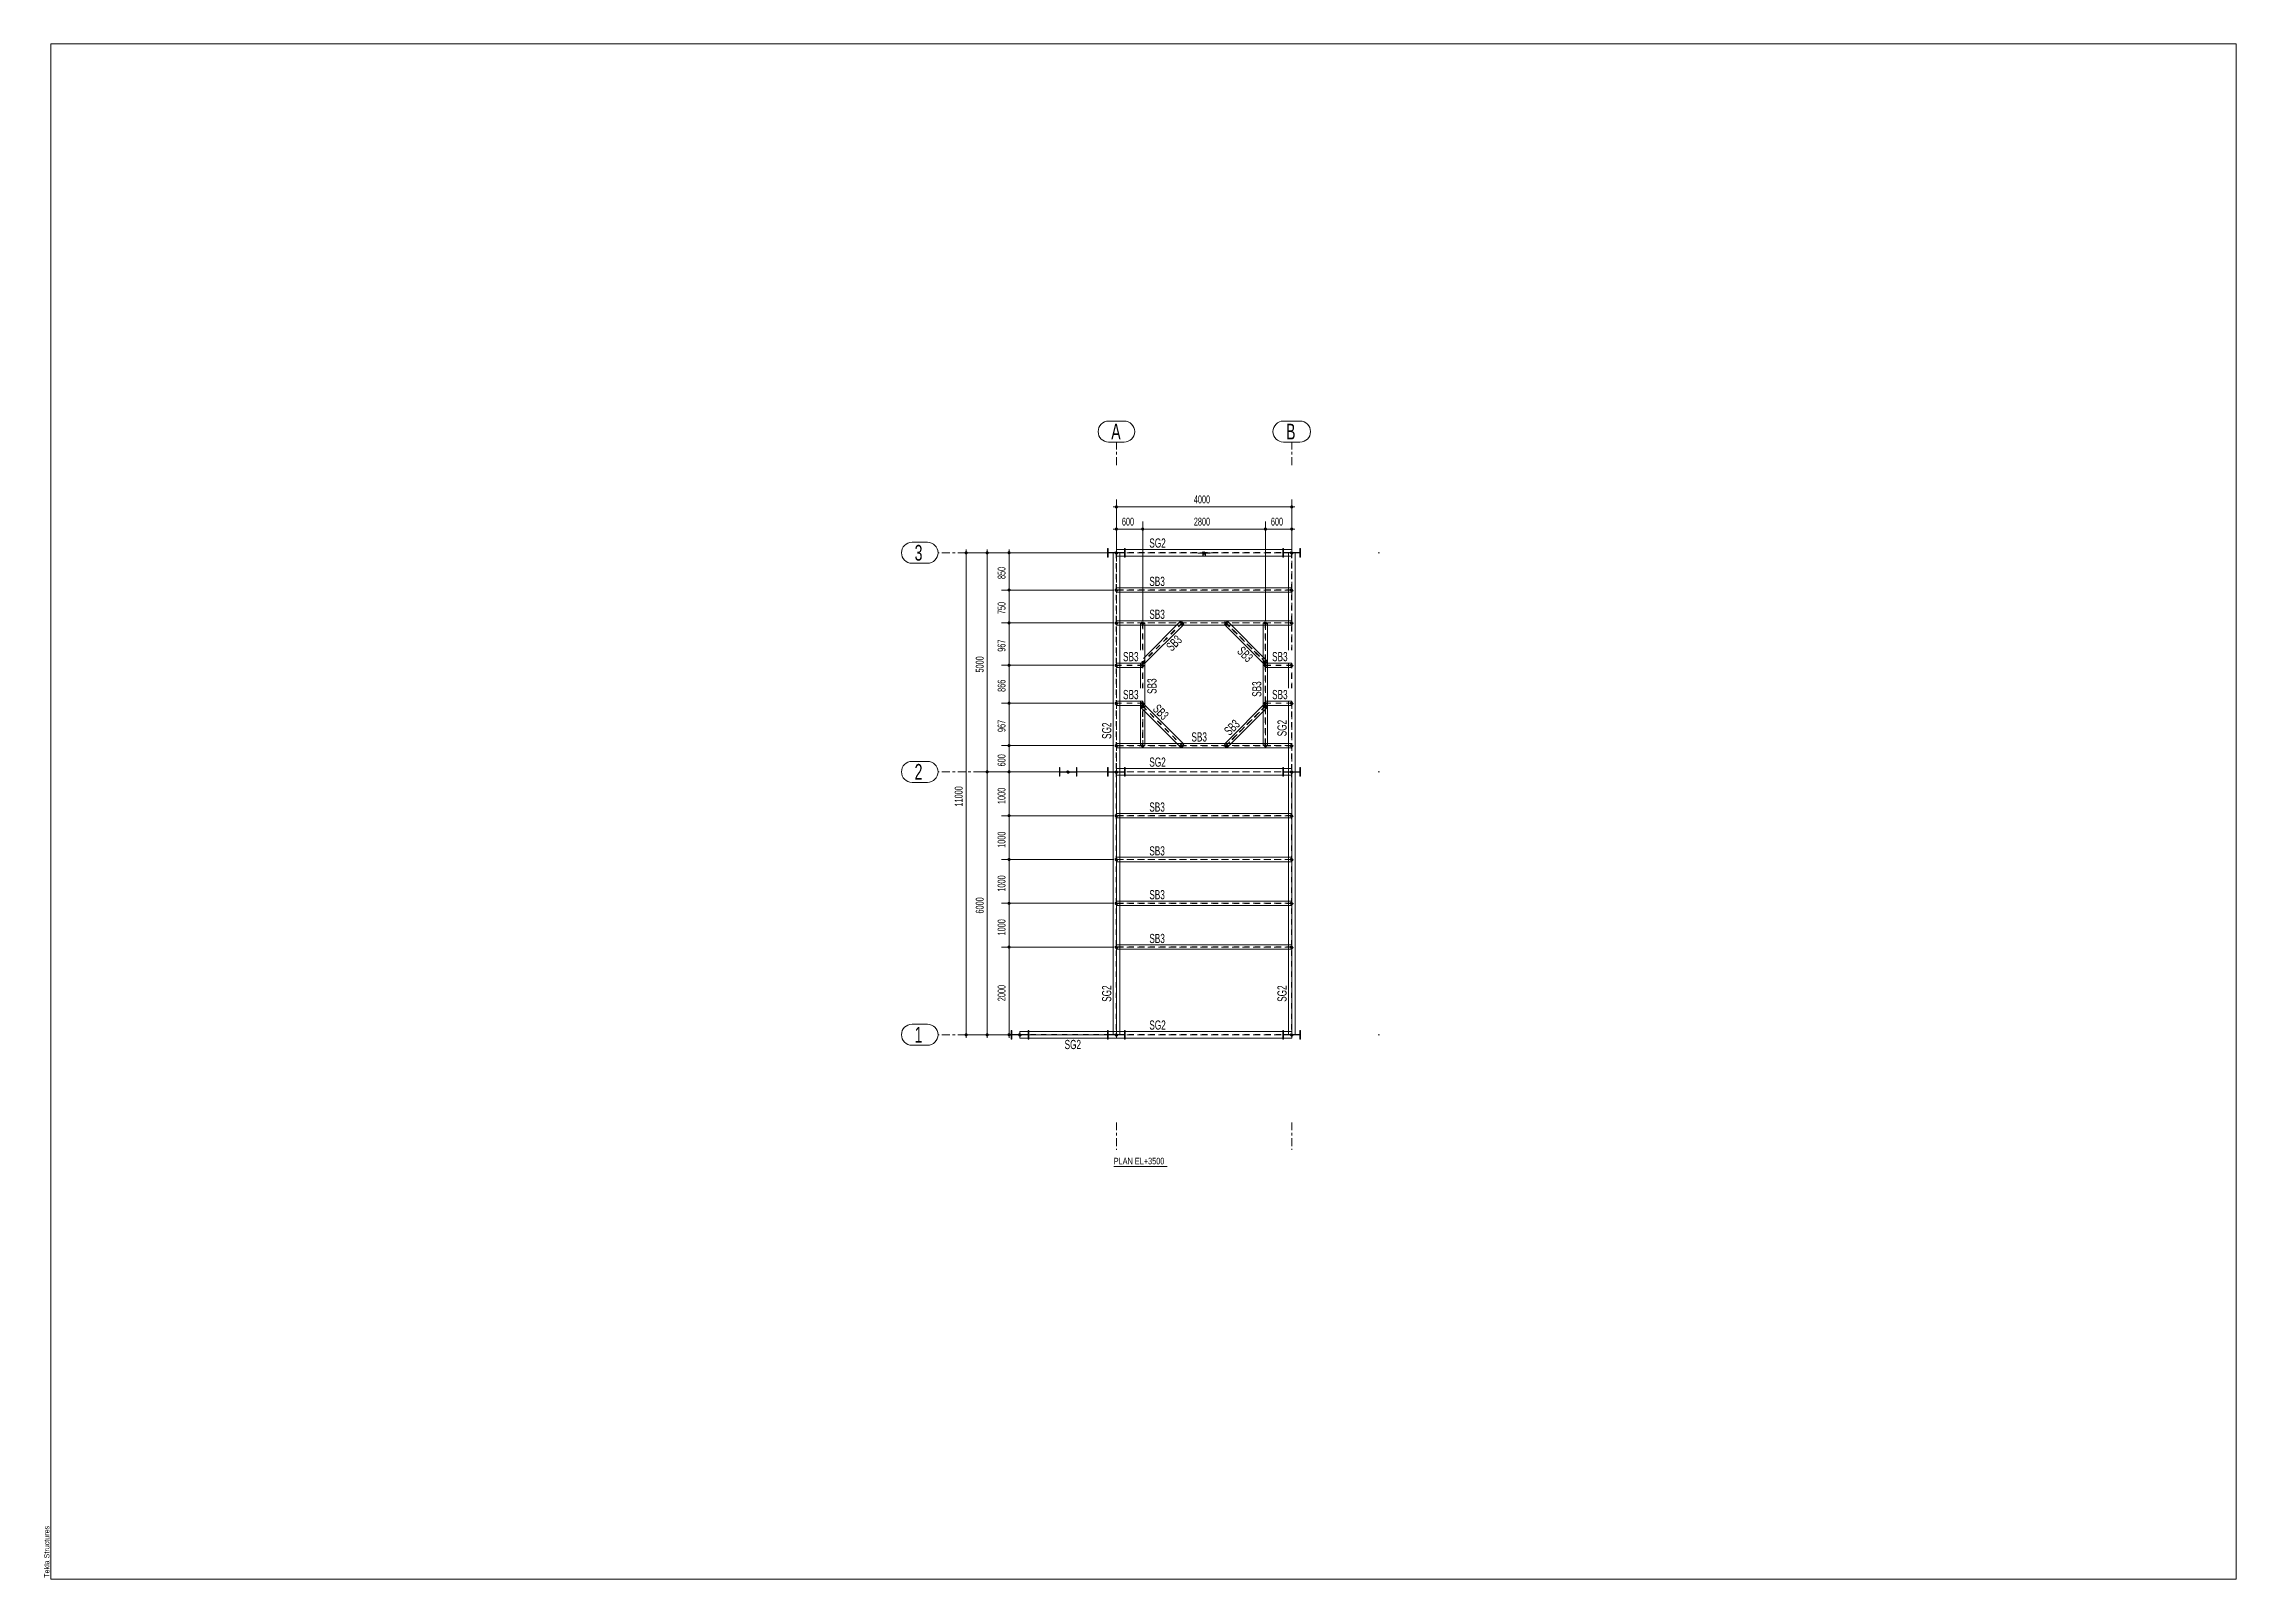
# Model space of a CAD drawing. Header units: millimetres. Extents: x -408 to 426, y -207 to 377.
import ezdxf

# ---------------------------------------------------------------- set-up
doc = ezdxf.new("R2010")
doc.units = ezdxf.units.MM
for name, pattern in [('XKITLINE00', [0]), ('XKITLINE02', [4, 2, -2]), ('XKITLINE03', [6, 3, -1, 1, -1])]:
    doc.linetypes.add(name, pattern=pattern)
for name, color, linetype, lineweight in [('Dimension', 1, 'Continuous', 0), ('Drawing sheet', 1, 'Continuous', 0), ('Grid', 1, 'Continuous', 0), ('Other object type', 1, 'Continuous', 0), ('Part', 1, 'Continuous', 0), ('Part mark', 1, 'Continuous', 0)]:
    doc.layers.add(name, color=color, linetype=linetype, lineweight=lineweight)
doc.styles.add('ARIAL', font='ARIAL.TTF')
doc.styles.add('ROMSIM', font='ARIAL.TTF')

# ---------------------------------------------------------------- blocks, each defined once
blk = doc.blocks.new('*A1')
at = {"layer": 'Drawing sheet', "color": 5, "linetype": 'XKITLINE00', "lineweight": 0}
for p, q in [((425.78, 376.92), (-405.22, 376.92)), ((-405.22, 376.92), (-405.22, -207.08)), ((425.78, -207.08), (425.78, 376.92)), ((-405.22, -207.08), (425.78, -207.08))]:
    blk.add_line(p, q, dxfattribs=at)
at = {"layer": 'Drawing sheet', "color": 5, "style": 'ARIAL', "width": 0.85}
blk.add_text('Tekla Structures', height=2, rotation=90, dxfattribs=at).set_placement((-405.72, -206.58))
blk = doc.blocks.new('*A2')
at = {"layer": 'Grid', "color": 1, "linetype": 'XKITLINE03', "lineweight": 0}
for p, q in [((-33.33, 183.33), (-67.83, 183.33)), ((100, 183.33), (99.56, 183.33))]:
    blk.add_line(p, q, dxfattribs=at)
at = {"layer": 'Grid', "color": 4, "style": 'ROMSIM', "width": 0.6375}
blk.add_text('3', height=6, dxfattribs=at).set_placement((-76.72, 180.33))
blk = doc.blocks.new('*A3')
at = {"layer": 'Grid', "color": 1, "linetype": 'XKITLINE00', "lineweight": 0}
for p, q in [((-77.72, 187.33), (-71.83, 187.33)), ((-77.72, 179.33), (-71.83, 179.33))]:
    blk.add_line(p, q, dxfattribs=at)
for centre, start, end in [((-77.72, 183.33), 90, 270), ((-71.83, 183.33), 270, 90)]:
    blk.add_arc(centre, 4, start, end, dxfattribs=at)
blk = doc.blocks.new('*A4')
at = {"layer": 'Grid', "color": 1, "linetype": 'XKITLINE03', "lineweight": 0}
for p, q in [((-33.33, 100), (-67.83, 100)), ((100, 100), (99.56, 100))]:
    blk.add_line(p, q, dxfattribs=at)
at = {"layer": 'Grid', "color": 4, "style": 'ROMSIM', "width": 0.6375}
blk.add_text('2', height=6, dxfattribs=at).set_placement((-76.72, 97))
blk = doc.blocks.new('*A5')
at = {"layer": 'Grid', "color": 1, "linetype": 'XKITLINE00', "lineweight": 0}
for p, q in [((-77.72, 104), (-71.83, 104)), ((-77.72, 96), (-71.83, 96))]:
    blk.add_line(p, q, dxfattribs=at)
for centre, start, end in [((-77.72, 100), 90, 270), ((-71.83, 100), 270, 90)]:
    blk.add_arc(centre, 4, start, end, dxfattribs=at)
blk = doc.blocks.new('*A6')
at = {"layer": 'Grid', "color": 1, "linetype": 'XKITLINE03', "lineweight": 0}
for p, q in [((-33.33, 0), (-67.83, 0)), ((100, 0), (99.56, 0))]:
    blk.add_line(p, q, dxfattribs=at)
at = {"layer": 'Grid', "color": 4, "style": 'ROMSIM', "width": 0.6375}
blk.add_text('1', height=6, dxfattribs=at).set_placement((-76.72, -3))
blk = doc.blocks.new('*A7')
at = {"layer": 'Grid', "color": 1, "linetype": 'XKITLINE00', "lineweight": 0}
for p, q in [((-77.72, 4), (-71.83, 4)), ((-77.72, -4), (-71.83, -4))]:
    blk.add_line(p, q, dxfattribs=at)
for centre, start, end in [((-77.72, 0), 90, 270), ((-71.83, 0), 270, 90)]:
    blk.add_arc(centre, 4, start, end, dxfattribs=at)
blk = doc.blocks.new('*A8')
at = {"layer": 'Grid', "color": 1, "linetype": 'XKITLINE03', "lineweight": 0}
for p, q in [((66.67, 216.67), (66.67, 225.42)), ((66.67, -33.33), (66.67, -43.8))]:
    blk.add_line(p, q, dxfattribs=at)
at = {"layer": 'Grid', "color": 4, "style": 'ROMSIM', "width": 0.6375}
blk.add_text('B', height=6, dxfattribs=at).set_placement((64.52, 226.42))
blk = doc.blocks.new('*A9')
at = {"layer": 'Grid', "color": 1, "linetype": 'XKITLINE00', "lineweight": 0}
for p, q in [((63.52, 233.42), (69.81, 233.42)), ((63.52, 225.42), (69.81, 225.42))]:
    blk.add_line(p, q, dxfattribs=at)
for centre, start, end in [((63.52, 229.42), 90, 270), ((69.81, 229.42), 270, 90)]:
    blk.add_arc(centre, 4, start, end, dxfattribs=at)
blk = doc.blocks.new('*A10')
at = {"layer": 'Grid', "color": 1, "linetype": 'XKITLINE03', "lineweight": 0}
for p, q in [((0, 216.67), (0, 225.42)), ((0, -33.33), (0, -43.8))]:
    blk.add_line(p, q, dxfattribs=at)
at = {"layer": 'Grid', "color": 4, "style": 'ROMSIM', "width": 0.6375}
blk.add_text('A', height=6, dxfattribs=at).set_placement((-1.95, 226.42))
blk = doc.blocks.new('*A11')
at = {"layer": 'Grid', "color": 1, "linetype": 'XKITLINE00', "lineweight": 0}
for p, q in [((-2.95, 233.42), (2.95, 233.42)), ((-2.95, 225.42), (2.95, 225.42))]:
    blk.add_line(p, q, dxfattribs=at)
for centre, start, end in [((-2.95, 229.42), 90, 270), ((2.95, 229.42), 270, 90)]:
    blk.add_arc(centre, 4, start, end, dxfattribs=at)
blk = doc.blocks.new('*A12')
at = {"layer": 'Part'}
blk.add_hatch(color=1, dxfattribs=at).paths.add_polyline_path([(-0.02, -0.5), (-0.05, -0.5), (-0.07, -0.49), (-0.1, -0.49), (-0.12, -0.49), (-0.15, -0.48), (-0.17, -0.47), (-0.19, -0.46), (-0.21, -0.45), (-0.24, -0.44), (-0.26, -0.43), (-0.28, -0.42), (-0.3, -0.4), (-0.32, -0.39), (-0.34, -0.37), (-0.35, -0.35), (-0.37, -0.34), (-0.39, -0.32), (-0.4, -0.3), (-0.42, -0.28), (-0.43, -0.26), (-0.44, -0.24), (-0.45, -0.21), (-0.46, -0.19), (-0.47, -0.17), (-0.48, -0.15), (-0.49, -0.12), (-0.49, -0.1), (-0.49, -0.07), (-0.5, -0.05), (-0.5, -0.02), (-0.5, 0), (-0.5, 0.02), (-0.5, 0.05), (-0.49, 0.07), (-0.49, 0.1), (-0.49, 0.12), (-0.48, 0.15), (-0.47, 0.17), (-0.46, 0.19), (-0.45, 0.21), (-0.44, 0.24), (-0.43, 0.26), (-0.42, 0.28), (-0.4, 0.3), (-0.39, 0.32), (-0.37, 0.34), (-0.35, 0.35), (-0.34, 0.37), (-0.32, 0.39), (-0.3, 0.4), (-0.28, 0.42), (-0.26, 0.43), (-0.24, 0.44), (-0.21, 0.45), (-0.19, 0.46), (-0.17, 0.47), (-0.15, 0.48), (-0.12, 0.49), (-0.1, 0.49), (-0.07, 0.49), (-0.05, 0.5), (-0.02, 0.5), (0, 0.5), (0.02, 0.5), (0.05, 0.5), (0.07, 0.49), (0.1, 0.49), (0.12, 0.49), (0.15, 0.48), (0.17, 0.47), (0.19, 0.46), (0.21, 0.45), (0.24, 0.44), (0.26, 0.43), (0.28, 0.42), (0.3, 0.4), (0.32, 0.39), (0.34, 0.37), (0.35, 0.35), (0.37, 0.34), (0.39, 0.32), (0.4, 0.3), (0.42, 0.28), (0.43, 0.26), (0.44, 0.24), (0.45, 0.21), (0.46, 0.19), (0.47, 0.17), (0.48, 0.15), (0.49, 0.12), (0.49, 0.1), (0.49, 0.07), (0.5, 0.05), (0.5, 0.02), (0.5, 0), (0.5, -0.02), (0.5, -0.05), (0.49, -0.07), (0.49, -0.1), (0.49, -0.12), (0.48, -0.15), (0.47, -0.17), (0.46, -0.19), (0.45, -0.21), (0.44, -0.24), (0.43, -0.26), (0.42, -0.28), (0.4, -0.3), (0.39, -0.32), (0.37, -0.34), (0.35, -0.35), (0.34, -0.37), (0.32, -0.39), (0.3, -0.4), (0.28, -0.42), (0.26, -0.43), (0.24, -0.44), (0.21, -0.45), (0.19, -0.46), (0.17, -0.47), (0.15, -0.48), (0.12, -0.49), (0.1, -0.49), (0.07, -0.49), (0.05, -0.5), (0.02, -0.5), (0, -0.5)], flags=17)
at = {"layer": 'Part', "color": 2, "linetype": 'XKITLINE00', "lineweight": 0}
for p, q in [((-3.33, -1.67), (-3.33, 1.67)), ((-3.33, 1.67), (-3.12, 1.67)), ((-3.33, -1.67), (-3.33, 1.67)), ((-3.33, 1.67), (-3.12, 1.67)), ((-3.12, 1.67), (-3.12, 0.07)), ((-3.12, 1.67), (-3.12, 0.07)), ((-3.12, 0.07), (3.12, 0.07)), ((-3.12, 0.07), (3.12, 0.07)), ((3.12, 1.67), (3.33, 1.67)), ((3.12, 0.07), (3.12, 1.67)), ((3.12, 1.67), (3.33, 1.67)), ((3.12, 0.07), (3.12, 1.67)), ((3.33, 1.67), (3.33, -1.67)), ((3.33, 1.67), (3.33, -1.67)), ((-3.12, -1.67), (-3.33, -1.67)), ((-3.12, -1.67), (-3.33, -1.67)), ((3.12, -0.07), (-3.12, -0.07)), ((-3.12, -0.07), (-3.12, -1.67)), ((3.12, -0.07), (-3.12, -0.07)), ((-3.12, -0.07), (-3.12, -1.67)), ((3.12, -1.67), (3.12, -0.07)), ((3.12, -1.67), (3.12, -0.07)), ((3.33, -1.67), (3.12, -1.67)), ((3.33, -1.67), (3.12, -1.67))]:
    blk.add_line(p, q, dxfattribs=at)
at = {"layer": 'Part', "color": 1, "linetype": 'XKITLINE02', "lineweight": 0}
blk.add_line((0, 0), (0, 0), dxfattribs=at)
blk.add_circle((0, 0), 0.5, dxfattribs=at)
blk = doc.blocks.new('*A13')
at = {"layer": 'Part'}
blk.add_hatch(color=1, dxfattribs=at).paths.add_polyline_path([(-0.02, 99.5), (-0.05, 99.5), (-0.07, 99.51), (-0.1, 99.51), (-0.12, 99.51), (-0.15, 99.52), (-0.17, 99.53), (-0.19, 99.54), (-0.21, 99.55), (-0.24, 99.56), (-0.26, 99.57), (-0.28, 99.58), (-0.3, 99.6), (-0.32, 99.61), (-0.34, 99.63), (-0.35, 99.65), (-0.37, 99.66), (-0.39, 99.68), (-0.4, 99.7), (-0.42, 99.72), (-0.43, 99.74), (-0.44, 99.76), (-0.45, 99.79), (-0.46, 99.81), (-0.47, 99.83), (-0.48, 99.85), (-0.49, 99.88), (-0.49, 99.9), (-0.49, 99.93), (-0.5, 99.95), (-0.5, 99.98), (-0.5, 100), (-0.5, 100.02), (-0.5, 100.05), (-0.49, 100.07), (-0.49, 100.1), (-0.49, 100.12), (-0.48, 100.15), (-0.47, 100.17), (-0.46, 100.19), (-0.45, 100.21), (-0.44, 100.24), (-0.43, 100.26), (-0.42, 100.28), (-0.4, 100.3), (-0.39, 100.32), (-0.37, 100.34), (-0.35, 100.35), (-0.34, 100.37), (-0.32, 100.39), (-0.3, 100.4), (-0.28, 100.42), (-0.26, 100.43), (-0.24, 100.44), (-0.21, 100.45), (-0.19, 100.46), (-0.17, 100.47), (-0.15, 100.48), (-0.12, 100.49), (-0.1, 100.49), (-0.07, 100.49), (-0.05, 100.5), (-0.02, 100.5), (0, 100.5), (0.02, 100.5), (0.05, 100.5), (0.07, 100.49), (0.1, 100.49), (0.12, 100.49), (0.15, 100.48), (0.17, 100.47), (0.19, 100.46), (0.21, 100.45), (0.24, 100.44), (0.26, 100.43), (0.28, 100.42), (0.3, 100.4), (0.32, 100.39), (0.34, 100.37), (0.35, 100.35), (0.37, 100.34), (0.39, 100.32), (0.4, 100.3), (0.42, 100.28), (0.43, 100.26), (0.44, 100.24), (0.45, 100.21), (0.46, 100.19), (0.47, 100.17), (0.48, 100.15), (0.49, 100.12), (0.49, 100.1), (0.49, 100.07), (0.5, 100.05), (0.5, 100.02), (0.5, 100), (0.5, 99.98), (0.5, 99.95), (0.49, 99.93), (0.49, 99.9), (0.49, 99.88), (0.48, 99.85), (0.47, 99.83), (0.46, 99.81), (0.45, 99.79), (0.44, 99.76), (0.43, 99.74), (0.42, 99.72), (0.4, 99.7), (0.39, 99.68), (0.37, 99.66), (0.35, 99.65), (0.34, 99.63), (0.32, 99.61), (0.3, 99.6), (0.28, 99.58), (0.26, 99.57), (0.24, 99.56), (0.21, 99.55), (0.19, 99.54), (0.17, 99.53), (0.15, 99.52), (0.12, 99.51), (0.1, 99.51), (0.07, 99.51), (0.05, 99.5), (0.02, 99.5), (0, 99.5)], flags=17)
at = {"layer": 'Part', "color": 2, "linetype": 'XKITLINE00', "lineweight": 0}
for p, q in [((-3.33, 98.33), (-3.33, 101.67)), ((-3.33, 101.67), (-3.12, 101.67)), ((-3.33, 98.33), (-3.33, 101.67)), ((-3.33, 101.67), (-3.12, 101.67)), ((-3.12, 101.67), (-3.12, 100.07)), ((-3.12, 101.67), (-3.12, 100.07)), ((-3.12, 100.07), (3.12, 100.07)), ((-3.12, 100.07), (3.12, 100.07)), ((3.12, 101.67), (3.33, 101.67)), ((3.12, 100.07), (3.12, 101.67)), ((3.12, 101.67), (3.33, 101.67)), ((3.12, 100.07), (3.12, 101.67)), ((3.33, 101.67), (3.33, 98.33)), ((3.33, 101.67), (3.33, 98.33)), ((-3.12, 98.33), (-3.33, 98.33)), ((-3.12, 98.33), (-3.33, 98.33)), ((3.12, 99.93), (-3.12, 99.93)), ((-3.12, 99.93), (-3.12, 98.33)), ((3.12, 99.93), (-3.12, 99.93)), ((-3.12, 99.93), (-3.12, 98.33)), ((3.12, 98.33), (3.12, 99.93)), ((3.12, 98.33), (3.12, 99.93)), ((3.33, 98.33), (3.12, 98.33)), ((3.33, 98.33), (3.12, 98.33))]:
    blk.add_line(p, q, dxfattribs=at)
at = {"layer": 'Part', "color": 1, "linetype": 'XKITLINE02', "lineweight": 0}
blk.add_line((0, 100), (0, 100), dxfattribs=at)
blk.add_circle((0, 100), 0.5, dxfattribs=at)
blk = doc.blocks.new('*A14')
at = {"layer": 'Part'}
blk.add_hatch(color=1, dxfattribs=at).paths.add_polyline_path([(-0.02, 182.83), (-0.05, 182.84), (-0.07, 182.84), (-0.1, 182.84), (-0.12, 182.85), (-0.15, 182.85), (-0.17, 182.86), (-0.19, 182.87), (-0.21, 182.88), (-0.24, 182.89), (-0.26, 182.9), (-0.28, 182.92), (-0.3, 182.93), (-0.32, 182.95), (-0.34, 182.96), (-0.35, 182.98), (-0.37, 183), (-0.39, 183.02), (-0.4, 183.04), (-0.42, 183.06), (-0.43, 183.08), (-0.44, 183.1), (-0.45, 183.12), (-0.46, 183.14), (-0.47, 183.16), (-0.48, 183.19), (-0.49, 183.21), (-0.49, 183.24), (-0.49, 183.26), (-0.5, 183.28), (-0.5, 183.31), (-0.5, 183.33), (-0.5, 183.36), (-0.5, 183.38), (-0.49, 183.41), (-0.49, 183.43), (-0.49, 183.45), (-0.48, 183.48), (-0.47, 183.5), (-0.46, 183.52), (-0.45, 183.55), (-0.44, 183.57), (-0.43, 183.59), (-0.42, 183.61), (-0.4, 183.63), (-0.39, 183.65), (-0.37, 183.67), (-0.35, 183.69), (-0.34, 183.7), (-0.32, 183.72), (-0.3, 183.73), (-0.28, 183.75), (-0.26, 183.76), (-0.24, 183.77), (-0.21, 183.79), (-0.19, 183.8), (-0.17, 183.8), (-0.15, 183.81), (-0.12, 183.82), (-0.1, 183.82), (-0.07, 183.83), (-0.05, 183.83), (-0.02, 183.83), (0, 183.83), (0.02, 183.83), (0.05, 183.83), (0.07, 183.83), (0.1, 183.82), (0.12, 183.82), (0.15, 183.81), (0.17, 183.8), (0.19, 183.8), (0.21, 183.79), (0.24, 183.77), (0.26, 183.76), (0.28, 183.75), (0.3, 183.73), (0.32, 183.72), (0.34, 183.7), (0.35, 183.69), (0.37, 183.67), (0.39, 183.65), (0.4, 183.63), (0.42, 183.61), (0.43, 183.59), (0.44, 183.57), (0.45, 183.55), (0.46, 183.52), (0.47, 183.5), (0.48, 183.48), (0.49, 183.45), (0.49, 183.43), (0.49, 183.41), (0.5, 183.38), (0.5, 183.36), (0.5, 183.33), (0.5, 183.31), (0.5, 183.28), (0.49, 183.26), (0.49, 183.24), (0.49, 183.21), (0.48, 183.19), (0.47, 183.16), (0.46, 183.14), (0.45, 183.12), (0.44, 183.1), (0.43, 183.08), (0.42, 183.06), (0.4, 183.04), (0.39, 183.02), (0.37, 183), (0.35, 182.98), (0.34, 182.96), (0.32, 182.95), (0.3, 182.93), (0.28, 182.92), (0.26, 182.9), (0.24, 182.89), (0.21, 182.88), (0.19, 182.87), (0.17, 182.86), (0.15, 182.85), (0.12, 182.85), (0.1, 182.84), (0.07, 182.84), (0.05, 182.84), (0.02, 182.83), (0, 182.83)], flags=17)
at = {"layer": 'Part', "color": 2, "linetype": 'XKITLINE00', "lineweight": 0}
for p, q in [((-3.33, 181.67), (-3.33, 185)), ((-3.33, 185), (-3.12, 185)), ((-3.33, 181.67), (-3.33, 185)), ((-3.33, 185), (-3.12, 185)), ((-3.12, 185), (-3.12, 183.4)), ((-3.12, 185), (-3.12, 183.4)), ((-3.12, 183.4), (3.12, 183.4)), ((-3.12, 183.4), (3.12, 183.4)), ((3.12, 185), (3.33, 185)), ((3.12, 183.4), (3.12, 185)), ((3.12, 185), (3.33, 185)), ((3.12, 183.4), (3.12, 185)), ((3.33, 185), (3.33, 181.67)), ((3.33, 185), (3.33, 181.67)), ((-3.12, 181.67), (-3.33, 181.67)), ((-3.12, 181.67), (-3.33, 181.67)), ((3.12, 183.27), (-3.12, 183.27)), ((-3.12, 183.27), (-3.12, 181.67)), ((3.12, 183.27), (-3.12, 183.27)), ((-3.12, 183.27), (-3.12, 181.67)), ((3.12, 181.67), (3.12, 183.27)), ((3.12, 181.67), (3.12, 183.27)), ((3.33, 181.67), (3.12, 181.67)), ((3.33, 181.67), (3.12, 181.67))]:
    blk.add_line(p, q, dxfattribs=at)
at = {"layer": 'Part', "color": 1, "linetype": 'XKITLINE02', "lineweight": 0}
blk.add_line((0, 183.33), (0, 183.33), dxfattribs=at)
blk.add_circle((0, 183.33), 0.5, dxfattribs=at)
blk = doc.blocks.new('*A15')
at = {"layer": 'Part'}
blk.add_hatch(color=1, dxfattribs=at).paths.add_polyline_path([(-18.36, 99.5), (-18.38, 99.5), (-18.41, 99.51), (-18.43, 99.51), (-18.45, 99.51), (-18.48, 99.52), (-18.5, 99.53), (-18.52, 99.54), (-18.55, 99.55), (-18.57, 99.56), (-18.59, 99.57), (-18.61, 99.58), (-18.63, 99.6), (-18.65, 99.61), (-18.67, 99.63), (-18.69, 99.65), (-18.7, 99.66), (-18.72, 99.68), (-18.73, 99.7), (-18.75, 99.72), (-18.76, 99.74), (-18.77, 99.76), (-18.79, 99.79), (-18.8, 99.81), (-18.8, 99.83), (-18.81, 99.85), (-18.82, 99.88), (-18.82, 99.9), (-18.83, 99.93), (-18.83, 99.95), (-18.83, 99.98), (-18.83, 100), (-18.83, 100.02), (-18.83, 100.05), (-18.83, 100.07), (-18.82, 100.1), (-18.82, 100.12), (-18.81, 100.15), (-18.8, 100.17), (-18.8, 100.19), (-18.79, 100.21), (-18.77, 100.24), (-18.76, 100.26), (-18.75, 100.28), (-18.73, 100.3), (-18.72, 100.32), (-18.7, 100.34), (-18.69, 100.35), (-18.67, 100.37), (-18.65, 100.39), (-18.63, 100.4), (-18.61, 100.42), (-18.59, 100.43), (-18.57, 100.44), (-18.55, 100.45), (-18.52, 100.46), (-18.5, 100.47), (-18.48, 100.48), (-18.45, 100.49), (-18.43, 100.49), (-18.41, 100.49), (-18.38, 100.5), (-18.36, 100.5), (-18.33, 100.5), (-18.31, 100.5), (-18.28, 100.5), (-18.26, 100.49), (-18.24, 100.49), (-18.21, 100.49), (-18.19, 100.48), (-18.16, 100.47), (-18.14, 100.46), (-18.12, 100.45), (-18.1, 100.44), (-18.08, 100.43), (-18.06, 100.42), (-18.04, 100.4), (-18.02, 100.39), (-18, 100.37), (-17.98, 100.35), (-17.96, 100.34), (-17.95, 100.32), (-17.93, 100.3), (-17.92, 100.28), (-17.9, 100.26), (-17.89, 100.24), (-17.88, 100.21), (-17.87, 100.19), (-17.86, 100.17), (-17.85, 100.15), (-17.85, 100.12), (-17.84, 100.1), (-17.84, 100.07), (-17.84, 100.05), (-17.83, 100.02), (-17.83, 100), (-17.83, 99.98), (-17.84, 99.95), (-17.84, 99.93), (-17.84, 99.9), (-17.85, 99.88), (-17.85, 99.85), (-17.86, 99.83), (-17.87, 99.81), (-17.88, 99.79), (-17.89, 99.76), (-17.9, 99.74), (-17.92, 99.72), (-17.93, 99.7), (-17.95, 99.68), (-17.96, 99.66), (-17.98, 99.65), (-18, 99.63), (-18.02, 99.61), (-18.04, 99.6), (-18.06, 99.58), (-18.08, 99.57), (-18.1, 99.56), (-18.12, 99.55), (-18.14, 99.54), (-18.16, 99.53), (-18.19, 99.52), (-18.21, 99.51), (-18.24, 99.51), (-18.26, 99.51), (-18.28, 99.5), (-18.31, 99.5), (-18.33, 99.5)], flags=17)
at = {"layer": 'Part', "color": 2, "linetype": 'XKITLINE00', "lineweight": 0}
for p, q in [((-21.67, 98.33), (-21.67, 101.67)), ((-21.67, 101.67), (-21.45, 101.67)), ((-21.67, 98.33), (-21.67, 101.67)), ((-21.67, 101.67), (-21.45, 101.67)), ((-21.45, 101.67), (-21.45, 100.07)), ((-21.45, 101.67), (-21.45, 100.07)), ((-21.45, 100.07), (-15.22, 100.07)), ((-21.45, 100.07), (-15.22, 100.07)), ((-15.22, 101.67), (-15, 101.67)), ((-15.22, 100.07), (-15.22, 101.67)), ((-15.22, 101.67), (-15, 101.67)), ((-15.22, 100.07), (-15.22, 101.67)), ((-15, 101.67), (-15, 98.33)), ((-15, 101.67), (-15, 98.33)), ((-21.45, 98.33), (-21.67, 98.33)), ((-21.45, 98.33), (-21.67, 98.33)), ((-15.22, 99.93), (-21.45, 99.93)), ((-21.45, 99.93), (-21.45, 98.33)), ((-15.22, 99.93), (-21.45, 99.93)), ((-21.45, 99.93), (-21.45, 98.33)), ((-15.22, 98.33), (-15.22, 99.93)), ((-15.22, 98.33), (-15.22, 99.93)), ((-15, 98.33), (-15.22, 98.33)), ((-15, 98.33), (-15.22, 98.33))]:
    blk.add_line(p, q, dxfattribs=at)
at = {"layer": 'Part', "color": 1, "linetype": 'XKITLINE02', "lineweight": 0}
blk.add_line((-18.33, 100), (-18.33, 100), dxfattribs=at)
blk.add_circle((-18.33, 100), 0.5, dxfattribs=at)
blk = doc.blocks.new('*A16')
at = {"layer": 'Part'}
blk.add_hatch(color=1, dxfattribs=at).paths.add_polyline_path([(-36.69, -0.5), (-36.72, -0.5), (-36.74, -0.49), (-36.76, -0.49), (-36.79, -0.49), (-36.81, -0.48), (-36.84, -0.47), (-36.86, -0.46), (-36.88, -0.45), (-36.9, -0.44), (-36.92, -0.43), (-36.94, -0.42), (-36.96, -0.4), (-36.98, -0.39), (-37, -0.37), (-37.02, -0.35), (-37.04, -0.34), (-37.05, -0.32), (-37.07, -0.3), (-37.08, -0.28), (-37.1, -0.26), (-37.11, -0.24), (-37.12, -0.21), (-37.13, -0.19), (-37.14, -0.17), (-37.15, -0.15), (-37.15, -0.12), (-37.16, -0.1), (-37.16, -0.07), (-37.16, -0.05), (-37.17, -0.02), (-37.17, 0), (-37.17, 0.02), (-37.16, 0.05), (-37.16, 0.07), (-37.16, 0.1), (-37.15, 0.12), (-37.15, 0.15), (-37.14, 0.17), (-37.13, 0.19), (-37.12, 0.21), (-37.11, 0.24), (-37.1, 0.26), (-37.08, 0.28), (-37.07, 0.3), (-37.05, 0.32), (-37.04, 0.34), (-37.02, 0.35), (-37, 0.37), (-36.98, 0.39), (-36.96, 0.4), (-36.94, 0.42), (-36.92, 0.43), (-36.9, 0.44), (-36.88, 0.45), (-36.86, 0.46), (-36.84, 0.47), (-36.81, 0.48), (-36.79, 0.49), (-36.76, 0.49), (-36.74, 0.49), (-36.72, 0.5), (-36.69, 0.5), (-36.67, 0.5), (-36.64, 0.5), (-36.62, 0.5), (-36.59, 0.49), (-36.57, 0.49), (-36.55, 0.49), (-36.52, 0.48), (-36.5, 0.47), (-36.48, 0.46), (-36.45, 0.45), (-36.43, 0.44), (-36.41, 0.43), (-36.39, 0.42), (-36.37, 0.4), (-36.35, 0.39), (-36.33, 0.37), (-36.31, 0.35), (-36.3, 0.34), (-36.28, 0.32), (-36.27, 0.3), (-36.25, 0.28), (-36.24, 0.26), (-36.23, 0.24), (-36.21, 0.21), (-36.2, 0.19), (-36.2, 0.17), (-36.19, 0.15), (-36.18, 0.12), (-36.18, 0.1), (-36.17, 0.07), (-36.17, 0.05), (-36.17, 0.02), (-36.17, 0), (-36.17, -0.02), (-36.17, -0.05), (-36.17, -0.07), (-36.18, -0.1), (-36.18, -0.12), (-36.19, -0.15), (-36.2, -0.17), (-36.2, -0.19), (-36.21, -0.21), (-36.23, -0.24), (-36.24, -0.26), (-36.25, -0.28), (-36.27, -0.3), (-36.28, -0.32), (-36.3, -0.34), (-36.31, -0.35), (-36.33, -0.37), (-36.35, -0.39), (-36.37, -0.4), (-36.39, -0.42), (-36.41, -0.43), (-36.43, -0.44), (-36.45, -0.45), (-36.48, -0.46), (-36.5, -0.47), (-36.52, -0.48), (-36.55, -0.49), (-36.57, -0.49), (-36.59, -0.49), (-36.62, -0.5), (-36.64, -0.5), (-36.67, -0.5)], flags=17)
at = {"layer": 'Part', "color": 2, "linetype": 'XKITLINE00', "lineweight": 0}
for p, q in [((-39.78, 1.67), (-40, 1.67)), ((-40, 1.67), (-40, -1.67)), ((-39.78, 0.07), (-39.78, 1.67)), ((-33.55, 0.07), (-39.78, 0.07)), ((-33.55, 1.67), (-33.55, 0.07)), ((-33.33, 1.67), (-33.55, 1.67)), ((-33.33, -1.67), (-33.33, 1.67)), ((-40, -1.67), (-39.78, -1.67)), ((-39.78, -1.67), (-39.78, -0.07)), ((-39.78, -0.07), (-33.55, -0.07)), ((-33.55, -0.07), (-33.55, -1.67)), ((-33.55, -1.67), (-33.33, -1.67))]:
    blk.add_line(p, q, dxfattribs=at)
at = {"layer": 'Part', "color": 1, "linetype": 'XKITLINE02', "lineweight": 0}
blk.add_line((-36.67, 0), (-36.67, 0), dxfattribs=at)
blk.add_circle((-36.67, 0), 0.5, dxfattribs=at)
blk = doc.blocks.new('*A17')
at = {"layer": 'Part'}
for points in [[(-36.69, -0.5), (-36.72, -0.5), (-36.74, -0.49), (-36.76, -0.49), (-36.79, -0.49), (-36.81, -0.48), (-36.84, -0.47), (-36.86, -0.46), (-36.88, -0.45), (-36.9, -0.44), (-36.92, -0.43), (-36.94, -0.42), (-36.96, -0.4), (-36.98, -0.39), (-37, -0.37), (-37.02, -0.35), (-37.04, -0.34), (-37.05, -0.32), (-37.07, -0.3), (-37.08, -0.28), (-37.1, -0.26), (-37.11, -0.24), (-37.12, -0.21), (-37.13, -0.19), (-37.14, -0.17), (-37.15, -0.15), (-37.15, -0.12), (-37.16, -0.1), (-37.16, -0.07), (-37.16, -0.05), (-37.17, -0.02), (-37.17, 0), (-37.17, 0.02), (-37.16, 0.05), (-37.16, 0.07), (-37.16, 0.1), (-37.15, 0.12), (-37.15, 0.15), (-37.14, 0.17), (-37.13, 0.19), (-37.12, 0.21), (-37.11, 0.24), (-37.1, 0.26), (-37.08, 0.28), (-37.07, 0.3), (-37.05, 0.32), (-37.04, 0.34), (-37.02, 0.35), (-37, 0.37), (-36.98, 0.39), (-36.96, 0.4), (-36.94, 0.42), (-36.92, 0.43), (-36.9, 0.44), (-36.88, 0.45), (-36.86, 0.46), (-36.84, 0.47), (-36.81, 0.48), (-36.79, 0.49), (-36.76, 0.49), (-36.74, 0.49), (-36.72, 0.5), (-36.69, 0.5), (-36.67, 0.5), (-36.64, 0.5), (-36.62, 0.5), (-36.59, 0.49), (-36.57, 0.49), (-36.55, 0.49), (-36.52, 0.48), (-36.5, 0.47), (-36.48, 0.46), (-36.45, 0.45), (-36.43, 0.44), (-36.41, 0.43), (-36.39, 0.42), (-36.37, 0.4), (-36.35, 0.39), (-36.33, 0.37), (-36.31, 0.35), (-36.3, 0.34), (-36.28, 0.32), (-36.27, 0.3), (-36.25, 0.28), (-36.24, 0.26), (-36.23, 0.24), (-36.21, 0.21), (-36.2, 0.19), (-36.2, 0.17), (-36.19, 0.15), (-36.18, 0.12), (-36.18, 0.1), (-36.17, 0.07), (-36.17, 0.05), (-36.17, 0.02), (-36.17, 0), (-36.17, -0.02), (-36.17, -0.05), (-36.17, -0.07), (-36.18, -0.1), (-36.18, -0.12), (-36.19, -0.15), (-36.2, -0.17), (-36.2, -0.19), (-36.21, -0.21), (-36.23, -0.24), (-36.24, -0.26), (-36.25, -0.28), (-36.27, -0.3), (-36.28, -0.32), (-36.3, -0.34), (-36.31, -0.35), (-36.33, -0.37), (-36.35, -0.39), (-36.37, -0.4), (-36.39, -0.42), (-36.41, -0.43), (-36.43, -0.44), (-36.45, -0.45), (-36.48, -0.46), (-36.5, -0.47), (-36.52, -0.48), (-36.55, -0.49), (-36.57, -0.49), (-36.59, -0.49), (-36.62, -0.5), (-36.64, -0.5), (-36.67, -0.5)], [(-0.02, -0.5), (-0.05, -0.5), (-0.07, -0.49), (-0.1, -0.49), (-0.12, -0.49), (-0.15, -0.48), (-0.17, -0.47), (-0.19, -0.46), (-0.21, -0.45), (-0.24, -0.44), (-0.26, -0.43), (-0.28, -0.42), (-0.3, -0.4), (-0.32, -0.39), (-0.34, -0.37), (-0.35, -0.35), (-0.37, -0.34), (-0.39, -0.32), (-0.4, -0.3), (-0.42, -0.28), (-0.43, -0.26), (-0.44, -0.24), (-0.45, -0.21), (-0.46, -0.19), (-0.47, -0.17), (-0.48, -0.15), (-0.49, -0.12), (-0.49, -0.1), (-0.49, -0.07), (-0.5, -0.05), (-0.5, -0.02), (-0.5, 0), (-0.5, 0.02), (-0.5, 0.05), (-0.49, 0.07), (-0.49, 0.1), (-0.49, 0.12), (-0.48, 0.15), (-0.47, 0.17), (-0.46, 0.19), (-0.45, 0.21), (-0.44, 0.24), (-0.43, 0.26), (-0.42, 0.28), (-0.4, 0.3), (-0.39, 0.32), (-0.37, 0.34), (-0.35, 0.35), (-0.34, 0.37), (-0.32, 0.39), (-0.3, 0.4), (-0.28, 0.42), (-0.26, 0.43), (-0.24, 0.44), (-0.21, 0.45), (-0.19, 0.46), (-0.17, 0.47), (-0.15, 0.48), (-0.12, 0.49), (-0.1, 0.49), (-0.07, 0.49), (-0.05, 0.5), (-0.02, 0.5), (0, 0.5), (0.02, 0.5), (0.05, 0.5), (0.07, 0.49), (0.1, 0.49), (0.12, 0.49), (0.15, 0.48), (0.17, 0.47), (0.19, 0.46), (0.21, 0.45), (0.24, 0.44), (0.26, 0.43), (0.28, 0.42), (0.3, 0.4), (0.32, 0.39), (0.34, 0.37), (0.35, 0.35), (0.37, 0.34), (0.39, 0.32), (0.4, 0.3), (0.42, 0.28), (0.43, 0.26), (0.44, 0.24), (0.45, 0.21), (0.46, 0.19), (0.47, 0.17), (0.48, 0.15), (0.49, 0.12), (0.49, 0.1), (0.49, 0.07), (0.5, 0.05), (0.5, 0.02), (0.5, 0), (0.5, -0.02), (0.5, -0.05), (0.49, -0.07), (0.49, -0.1), (0.49, -0.12), (0.48, -0.15), (0.47, -0.17), (0.46, -0.19), (0.45, -0.21), (0.44, -0.24), (0.43, -0.26), (0.42, -0.28), (0.4, -0.3), (0.39, -0.32), (0.37, -0.34), (0.35, -0.35), (0.34, -0.37), (0.32, -0.39), (0.3, -0.4), (0.28, -0.42), (0.26, -0.43), (0.24, -0.44), (0.21, -0.45), (0.19, -0.46), (0.17, -0.47), (0.15, -0.48), (0.12, -0.49), (0.1, -0.49), (0.07, -0.49), (0.05, -0.5), (0.02, -0.5), (0, -0.5)]]:
    blk.add_hatch(color=1, dxfattribs=at).paths.add_polyline_path(points, flags=17)
at = {"layer": 'Part', "color": 2, "linetype": 'XKITLINE00', "lineweight": 0}
for p, q in [((-36.67, -1.25), (-36.67, 1.25)), ((-36.67, 1.25), (-3.33, 1.25)), ((-3.12, 1.25), (0, 1.25)), ((0, 1.25), (0, 0.07)), ((-20.39, -1.25), (-36.67, -1.25)), ((-11.83, -1.25), (-20.39, -1.25)), ((-3.33, -1.25), (-11.83, -1.25)), ((-3.12, -1.25), (0, -1.25)), ((0, -1.25), (0, -0.07))]:
    blk.add_line(p, q, dxfattribs=at)
at = {"layer": 'Part', "color": 7, "linetype": 'XKITLINE02', "lineweight": 0}
for p, q in [((-36.67, 0.05), (0, 0.05)), ((-3.33, 1.25), (-3.12, 1.25)), ((0, -0.07), (0, 1.25)), ((0, -0.07), (0, 0.07)), ((-36.67, -0.05), (0, -0.05)), ((-3.33, -1.25), (-3.12, -1.25))]:
    blk.add_line(p, q, dxfattribs=at)
at = {"layer": 'Part', "color": 1, "linetype": 'XKITLINE02', "lineweight": 0}
blk.add_line((0, 0), (-36.67, 0), dxfattribs=at)
for centre in [(-36.67, 0), (0, 0)]:
    blk.add_circle(centre, 0.5, dxfattribs=at)
blk = doc.blocks.new('*A18')
at = {"layer": 'Part'}
for points in [[(-0.02, 99.5), (-0.05, 99.5), (-0.07, 99.51), (-0.1, 99.51), (-0.12, 99.51), (-0.15, 99.52), (-0.17, 99.53), (-0.19, 99.54), (-0.21, 99.55), (-0.24, 99.56), (-0.26, 99.57), (-0.28, 99.58), (-0.3, 99.6), (-0.32, 99.61), (-0.34, 99.63), (-0.35, 99.65), (-0.37, 99.66), (-0.39, 99.68), (-0.4, 99.7), (-0.42, 99.72), (-0.43, 99.74), (-0.44, 99.76), (-0.45, 99.79), (-0.46, 99.81), (-0.47, 99.83), (-0.48, 99.85), (-0.49, 99.88), (-0.49, 99.9), (-0.49, 99.93), (-0.5, 99.95), (-0.5, 99.98), (-0.5, 100), (-0.5, 100.02), (-0.5, 100.05), (-0.49, 100.07), (-0.49, 100.1), (-0.49, 100.12), (-0.48, 100.15), (-0.47, 100.17), (-0.46, 100.19), (-0.45, 100.21), (-0.44, 100.24), (-0.43, 100.26), (-0.42, 100.28), (-0.4, 100.3), (-0.39, 100.32), (-0.37, 100.34), (-0.35, 100.35), (-0.34, 100.37), (-0.32, 100.39), (-0.3, 100.4), (-0.28, 100.42), (-0.26, 100.43), (-0.24, 100.44), (-0.21, 100.45), (-0.19, 100.46), (-0.17, 100.47), (-0.15, 100.48), (-0.12, 100.49), (-0.1, 100.49), (-0.07, 100.49), (-0.05, 100.5), (-0.02, 100.5), (0, 100.5), (0.02, 100.5), (0.05, 100.5), (0.07, 100.49), (0.1, 100.49), (0.12, 100.49), (0.15, 100.48), (0.17, 100.47), (0.19, 100.46), (0.21, 100.45), (0.24, 100.44), (0.26, 100.43), (0.28, 100.42), (0.3, 100.4), (0.32, 100.39), (0.34, 100.37), (0.35, 100.35), (0.37, 100.34), (0.39, 100.32), (0.4, 100.3), (0.42, 100.28), (0.43, 100.26), (0.44, 100.24), (0.45, 100.21), (0.46, 100.19), (0.47, 100.17), (0.48, 100.15), (0.49, 100.12), (0.49, 100.1), (0.49, 100.07), (0.5, 100.05), (0.5, 100.02), (0.5, 100), (0.5, 99.98), (0.5, 99.95), (0.49, 99.93), (0.49, 99.9), (0.49, 99.88), (0.48, 99.85), (0.47, 99.83), (0.46, 99.81), (0.45, 99.79), (0.44, 99.76), (0.43, 99.74), (0.42, 99.72), (0.4, 99.7), (0.39, 99.68), (0.37, 99.66), (0.35, 99.65), (0.34, 99.63), (0.32, 99.61), (0.3, 99.6), (0.28, 99.58), (0.26, 99.57), (0.24, 99.56), (0.21, 99.55), (0.19, 99.54), (0.17, 99.53), (0.15, 99.52), (0.12, 99.51), (0.1, 99.51), (0.07, 99.51), (0.05, 99.5), (0.02, 99.5), (0, 99.5)], [(-0.02, -0.5), (-0.05, -0.5), (-0.07, -0.49), (-0.1, -0.49), (-0.12, -0.49), (-0.15, -0.48), (-0.17, -0.47), (-0.19, -0.46), (-0.21, -0.45), (-0.24, -0.44), (-0.26, -0.43), (-0.28, -0.42), (-0.3, -0.4), (-0.32, -0.39), (-0.34, -0.37), (-0.35, -0.35), (-0.37, -0.34), (-0.39, -0.32), (-0.4, -0.3), (-0.42, -0.28), (-0.43, -0.26), (-0.44, -0.24), (-0.45, -0.21), (-0.46, -0.19), (-0.47, -0.17), (-0.48, -0.15), (-0.49, -0.12), (-0.49, -0.1), (-0.49, -0.07), (-0.5, -0.05), (-0.5, -0.02), (-0.5, 0), (-0.5, 0.02), (-0.5, 0.05), (-0.49, 0.07), (-0.49, 0.1), (-0.49, 0.12), (-0.48, 0.15), (-0.47, 0.17), (-0.46, 0.19), (-0.45, 0.21), (-0.44, 0.24), (-0.43, 0.26), (-0.42, 0.28), (-0.4, 0.3), (-0.39, 0.32), (-0.37, 0.34), (-0.35, 0.35), (-0.34, 0.37), (-0.32, 0.39), (-0.3, 0.4), (-0.28, 0.42), (-0.26, 0.43), (-0.24, 0.44), (-0.21, 0.45), (-0.19, 0.46), (-0.17, 0.47), (-0.15, 0.48), (-0.12, 0.49), (-0.1, 0.49), (-0.07, 0.49), (-0.05, 0.5), (-0.02, 0.5), (0, 0.5), (0.02, 0.5), (0.05, 0.5), (0.07, 0.49), (0.1, 0.49), (0.12, 0.49), (0.15, 0.48), (0.17, 0.47), (0.19, 0.46), (0.21, 0.45), (0.24, 0.44), (0.26, 0.43), (0.28, 0.42), (0.3, 0.4), (0.32, 0.39), (0.34, 0.37), (0.35, 0.35), (0.37, 0.34), (0.39, 0.32), (0.4, 0.3), (0.42, 0.28), (0.43, 0.26), (0.44, 0.24), (0.45, 0.21), (0.46, 0.19), (0.47, 0.17), (0.48, 0.15), (0.49, 0.12), (0.49, 0.1), (0.49, 0.07), (0.5, 0.05), (0.5, 0.02), (0.5, 0), (0.5, -0.02), (0.5, -0.05), (0.49, -0.07), (0.49, -0.1), (0.49, -0.12), (0.48, -0.15), (0.47, -0.17), (0.46, -0.19), (0.45, -0.21), (0.44, -0.24), (0.43, -0.26), (0.42, -0.28), (0.4, -0.3), (0.39, -0.32), (0.37, -0.34), (0.35, -0.35), (0.34, -0.37), (0.32, -0.39), (0.3, -0.4), (0.28, -0.42), (0.26, -0.43), (0.24, -0.44), (0.21, -0.45), (0.19, -0.46), (0.17, -0.47), (0.15, -0.48), (0.12, -0.49), (0.1, -0.49), (0.07, -0.49), (0.05, -0.5), (0.02, -0.5), (0, -0.5)]]:
    blk.add_hatch(color=1, dxfattribs=at).paths.add_polyline_path(points, flags=17)
at = {"layer": 'Part', "color": 7, "linetype": 'XKITLINE02', "lineweight": 0}
for p, q in [((-1.25, 99.93), (-1.25, 100)), ((-1.25, 100), (1.25, 100)), ((-0.05, 100), (-0.05, 0)), ((0.05, 100), (0.05, 0)), ((1.25, 100), (1.25, 99.93)), ((-1.25, 0.07), (-1.25, 0)), ((1.25, 0), (-1.25, 0)), ((1.25, 0.07), (1.25, 0))]:
    blk.add_line(p, q, dxfattribs=at)
at = {"layer": 'Part', "color": 2, "linetype": 'XKITLINE00', "lineweight": 0}
for p, q in [((-1.25, 99.93), (-1.25, 20.39)), ((1.25, 99.93), (1.25, 0.07)), ((-1.25, 20.39), (-1.25, 11.83)), ((-1.25, 11.83), (-1.25, 0.07))]:
    blk.add_line(p, q, dxfattribs=at)
at = {"layer": 'Part', "color": 1, "linetype": 'XKITLINE02', "lineweight": 0}
blk.add_line((0, 0), (0, 100), dxfattribs=at)
for centre in [(0, 100), (0, 0)]:
    blk.add_circle(centre, 0.5, dxfattribs=at)
blk = doc.blocks.new('*A19')
at = {"layer": 'Part'}
for points in [[(-0.02, 182.83), (-0.05, 182.84), (-0.07, 182.84), (-0.1, 182.84), (-0.12, 182.85), (-0.15, 182.85), (-0.17, 182.86), (-0.19, 182.87), (-0.21, 182.88), (-0.24, 182.89), (-0.26, 182.9), (-0.28, 182.92), (-0.3, 182.93), (-0.32, 182.95), (-0.34, 182.96), (-0.35, 182.98), (-0.37, 183), (-0.39, 183.02), (-0.4, 183.04), (-0.42, 183.06), (-0.43, 183.08), (-0.44, 183.1), (-0.45, 183.12), (-0.46, 183.14), (-0.47, 183.16), (-0.48, 183.19), (-0.49, 183.21), (-0.49, 183.24), (-0.49, 183.26), (-0.5, 183.28), (-0.5, 183.31), (-0.5, 183.33), (-0.5, 183.36), (-0.5, 183.38), (-0.49, 183.41), (-0.49, 183.43), (-0.49, 183.45), (-0.48, 183.48), (-0.47, 183.5), (-0.46, 183.52), (-0.45, 183.55), (-0.44, 183.57), (-0.43, 183.59), (-0.42, 183.61), (-0.4, 183.63), (-0.39, 183.65), (-0.37, 183.67), (-0.35, 183.69), (-0.34, 183.7), (-0.32, 183.72), (-0.3, 183.73), (-0.28, 183.75), (-0.26, 183.76), (-0.24, 183.77), (-0.21, 183.79), (-0.19, 183.8), (-0.17, 183.8), (-0.15, 183.81), (-0.12, 183.82), (-0.1, 183.82), (-0.07, 183.83), (-0.05, 183.83), (-0.02, 183.83), (0, 183.83), (0.02, 183.83), (0.05, 183.83), (0.07, 183.83), (0.1, 183.82), (0.12, 183.82), (0.15, 183.81), (0.17, 183.8), (0.19, 183.8), (0.21, 183.79), (0.24, 183.77), (0.26, 183.76), (0.28, 183.75), (0.3, 183.73), (0.32, 183.72), (0.34, 183.7), (0.35, 183.69), (0.37, 183.67), (0.39, 183.65), (0.4, 183.63), (0.42, 183.61), (0.43, 183.59), (0.44, 183.57), (0.45, 183.55), (0.46, 183.52), (0.47, 183.5), (0.48, 183.48), (0.49, 183.45), (0.49, 183.43), (0.49, 183.41), (0.5, 183.38), (0.5, 183.36), (0.5, 183.33), (0.5, 183.31), (0.5, 183.28), (0.49, 183.26), (0.49, 183.24), (0.49, 183.21), (0.48, 183.19), (0.47, 183.16), (0.46, 183.14), (0.45, 183.12), (0.44, 183.1), (0.43, 183.08), (0.42, 183.06), (0.4, 183.04), (0.39, 183.02), (0.37, 183), (0.35, 182.98), (0.34, 182.96), (0.32, 182.95), (0.3, 182.93), (0.28, 182.92), (0.26, 182.9), (0.24, 182.89), (0.21, 182.88), (0.19, 182.87), (0.17, 182.86), (0.15, 182.85), (0.12, 182.85), (0.1, 182.84), (0.07, 182.84), (0.05, 182.84), (0.02, 182.83), (0, 182.83)], [(-0.02, 99.5), (-0.05, 99.5), (-0.07, 99.51), (-0.1, 99.51), (-0.12, 99.51), (-0.15, 99.52), (-0.17, 99.53), (-0.19, 99.54), (-0.21, 99.55), (-0.24, 99.56), (-0.26, 99.57), (-0.28, 99.58), (-0.3, 99.6), (-0.32, 99.61), (-0.34, 99.63), (-0.35, 99.65), (-0.37, 99.66), (-0.39, 99.68), (-0.4, 99.7), (-0.42, 99.72), (-0.43, 99.74), (-0.44, 99.76), (-0.45, 99.79), (-0.46, 99.81), (-0.47, 99.83), (-0.48, 99.85), (-0.49, 99.88), (-0.49, 99.9), (-0.49, 99.93), (-0.5, 99.95), (-0.5, 99.98), (-0.5, 100), (-0.5, 100.02), (-0.5, 100.05), (-0.49, 100.07), (-0.49, 100.1), (-0.49, 100.12), (-0.48, 100.15), (-0.47, 100.17), (-0.46, 100.19), (-0.45, 100.21), (-0.44, 100.24), (-0.43, 100.26), (-0.42, 100.28), (-0.4, 100.3), (-0.39, 100.32), (-0.37, 100.34), (-0.35, 100.35), (-0.34, 100.37), (-0.32, 100.39), (-0.3, 100.4), (-0.28, 100.42), (-0.26, 100.43), (-0.24, 100.44), (-0.21, 100.45), (-0.19, 100.46), (-0.17, 100.47), (-0.15, 100.48), (-0.12, 100.49), (-0.1, 100.49), (-0.07, 100.49), (-0.05, 100.5), (-0.02, 100.5), (0, 100.5), (0.02, 100.5), (0.05, 100.5), (0.07, 100.49), (0.1, 100.49), (0.12, 100.49), (0.15, 100.48), (0.17, 100.47), (0.19, 100.46), (0.21, 100.45), (0.24, 100.44), (0.26, 100.43), (0.28, 100.42), (0.3, 100.4), (0.32, 100.39), (0.34, 100.37), (0.35, 100.35), (0.37, 100.34), (0.39, 100.32), (0.4, 100.3), (0.42, 100.28), (0.43, 100.26), (0.44, 100.24), (0.45, 100.21), (0.46, 100.19), (0.47, 100.17), (0.48, 100.15), (0.49, 100.12), (0.49, 100.1), (0.49, 100.07), (0.5, 100.05), (0.5, 100.02), (0.5, 100), (0.5, 99.98), (0.5, 99.95), (0.49, 99.93), (0.49, 99.9), (0.49, 99.88), (0.48, 99.85), (0.47, 99.83), (0.46, 99.81), (0.45, 99.79), (0.44, 99.76), (0.43, 99.74), (0.42, 99.72), (0.4, 99.7), (0.39, 99.68), (0.37, 99.66), (0.35, 99.65), (0.34, 99.63), (0.32, 99.61), (0.3, 99.6), (0.28, 99.58), (0.26, 99.57), (0.24, 99.56), (0.21, 99.55), (0.19, 99.54), (0.17, 99.53), (0.15, 99.52), (0.12, 99.51), (0.1, 99.51), (0.07, 99.51), (0.05, 99.5), (0.02, 99.5), (0, 99.5)]]:
    blk.add_hatch(color=1, dxfattribs=at).paths.add_polyline_path(points, flags=17)
at = {"layer": 'Part', "color": 7, "linetype": 'XKITLINE02', "lineweight": 0}
for p, q in [((-1.25, 183.27), (-1.25, 183.33)), ((-1.25, 183.33), (1.25, 183.33)), ((-0.05, 183.33), (-0.05, 100)), ((0.05, 183.33), (0.05, 100)), ((1.25, 183.33), (1.25, 183.27)), ((-1.25, 100.07), (-1.25, 100)), ((1.25, 100), (1.25, 100.07)), ((-1.25, 100), (1.25, 100))]:
    blk.add_line(p, q, dxfattribs=at)
at = {"layer": 'Part', "color": 2, "linetype": 'XKITLINE00', "lineweight": 0}
for p, q in [((-1.25, 183.27), (-1.25, 120.39)), ((1.25, 183.27), (1.25, 100.07)), ((-1.25, 120.39), (-1.25, 111.83)), ((-1.25, 111.83), (-1.25, 100.07))]:
    blk.add_line(p, q, dxfattribs=at)
at = {"layer": 'Part', "color": 1, "linetype": 'XKITLINE02', "lineweight": 0}
blk.add_line((0, 100), (0, 183.33), dxfattribs=at)
for centre in [(0, 183.33), (0, 100)]:
    blk.add_circle(centre, 0.5, dxfattribs=at)
blk = doc.blocks.new('*A20')
at = {"layer": 'Part'}
blk.add_hatch(color=1, dxfattribs=at).paths.add_polyline_path([(66.64, 182.83), (66.62, 182.84), (66.59, 182.84), (66.57, 182.84), (66.55, 182.85), (66.52, 182.85), (66.5, 182.86), (66.48, 182.87), (66.45, 182.88), (66.43, 182.89), (66.41, 182.9), (66.39, 182.92), (66.37, 182.93), (66.35, 182.95), (66.33, 182.96), (66.31, 182.98), (66.3, 183), (66.28, 183.02), (66.27, 183.04), (66.25, 183.06), (66.24, 183.08), (66.23, 183.1), (66.21, 183.12), (66.2, 183.14), (66.2, 183.16), (66.19, 183.19), (66.18, 183.21), (66.18, 183.24), (66.17, 183.26), (66.17, 183.28), (66.17, 183.31), (66.17, 183.33), (66.17, 183.36), (66.17, 183.38), (66.17, 183.41), (66.18, 183.43), (66.18, 183.45), (66.19, 183.48), (66.2, 183.5), (66.2, 183.52), (66.21, 183.55), (66.23, 183.57), (66.24, 183.59), (66.25, 183.61), (66.27, 183.63), (66.28, 183.65), (66.3, 183.67), (66.31, 183.69), (66.33, 183.7), (66.35, 183.72), (66.37, 183.73), (66.39, 183.75), (66.41, 183.76), (66.43, 183.77), (66.45, 183.79), (66.48, 183.8), (66.5, 183.8), (66.52, 183.81), (66.55, 183.82), (66.57, 183.82), (66.59, 183.83), (66.62, 183.83), (66.64, 183.83), (66.67, 183.83), (66.69, 183.83), (66.72, 183.83), (66.74, 183.83), (66.76, 183.82), (66.79, 183.82), (66.81, 183.81), (66.84, 183.8), (66.86, 183.8), (66.88, 183.79), (66.9, 183.77), (66.92, 183.76), (66.94, 183.75), (66.96, 183.73), (66.98, 183.72), (67, 183.7), (67.02, 183.69), (67.04, 183.67), (67.05, 183.65), (67.07, 183.63), (67.08, 183.61), (67.1, 183.59), (67.11, 183.57), (67.12, 183.55), (67.13, 183.52), (67.14, 183.5), (67.15, 183.48), (67.15, 183.45), (67.16, 183.43), (67.16, 183.41), (67.16, 183.38), (67.17, 183.36), (67.17, 183.33), (67.17, 183.31), (67.16, 183.28), (67.16, 183.26), (67.16, 183.24), (67.15, 183.21), (67.15, 183.19), (67.14, 183.16), (67.13, 183.14), (67.12, 183.12), (67.11, 183.1), (67.1, 183.08), (67.08, 183.06), (67.07, 183.04), (67.05, 183.02), (67.04, 183), (67.02, 182.98), (67, 182.96), (66.98, 182.95), (66.96, 182.93), (66.94, 182.92), (66.92, 182.9), (66.9, 182.89), (66.88, 182.88), (66.86, 182.87), (66.84, 182.86), (66.81, 182.85), (66.79, 182.85), (66.76, 182.84), (66.74, 182.84), (66.72, 182.84), (66.69, 182.83), (66.67, 182.83)], flags=17)
at = {"layer": 'Part', "color": 2, "linetype": 'XKITLINE00', "lineweight": 0}
for p, q in [((63.33, 181.67), (63.33, 185)), ((63.33, 185), (63.55, 185)), ((63.33, 181.67), (63.33, 185)), ((63.33, 185), (63.55, 185)), ((63.55, 185), (63.55, 183.4)), ((63.55, 185), (63.55, 183.4)), ((63.55, 183.4), (69.78, 183.4)), ((63.55, 183.4), (69.78, 183.4)), ((69.78, 185), (70, 185)), ((69.78, 183.4), (69.78, 185)), ((69.78, 185), (70, 185)), ((69.78, 183.4), (69.78, 185)), ((70, 185), (70, 181.67)), ((70, 185), (70, 181.67)), ((63.55, 181.67), (63.33, 181.67)), ((63.55, 181.67), (63.33, 181.67)), ((69.78, 183.27), (63.55, 183.27)), ((63.55, 183.27), (63.55, 181.67)), ((69.78, 183.27), (63.55, 183.27)), ((63.55, 183.27), (63.55, 181.67)), ((69.78, 181.67), (69.78, 183.27)), ((69.78, 181.67), (69.78, 183.27)), ((70, 181.67), (69.78, 181.67)), ((70, 181.67), (69.78, 181.67))]:
    blk.add_line(p, q, dxfattribs=at)
at = {"layer": 'Part', "color": 1, "linetype": 'XKITLINE02', "lineweight": 0}
blk.add_line((66.67, 183.33), (66.67, 183.33), dxfattribs=at)
blk.add_circle((66.67, 183.33), 0.5, dxfattribs=at)
blk = doc.blocks.new('*A21')
at = {"layer": 'Part'}
blk.add_hatch(color=1, dxfattribs=at).paths.add_polyline_path([(66.64, 99.5), (66.62, 99.5), (66.59, 99.51), (66.57, 99.51), (66.55, 99.51), (66.52, 99.52), (66.5, 99.53), (66.48, 99.54), (66.45, 99.55), (66.43, 99.56), (66.41, 99.57), (66.39, 99.58), (66.37, 99.6), (66.35, 99.61), (66.33, 99.63), (66.31, 99.65), (66.3, 99.66), (66.28, 99.68), (66.27, 99.7), (66.25, 99.72), (66.24, 99.74), (66.23, 99.76), (66.21, 99.79), (66.2, 99.81), (66.2, 99.83), (66.19, 99.85), (66.18, 99.88), (66.18, 99.9), (66.17, 99.93), (66.17, 99.95), (66.17, 99.98), (66.17, 100), (66.17, 100.02), (66.17, 100.05), (66.17, 100.07), (66.18, 100.1), (66.18, 100.12), (66.19, 100.15), (66.2, 100.17), (66.2, 100.19), (66.21, 100.21), (66.23, 100.24), (66.24, 100.26), (66.25, 100.28), (66.27, 100.3), (66.28, 100.32), (66.3, 100.34), (66.31, 100.35), (66.33, 100.37), (66.35, 100.39), (66.37, 100.4), (66.39, 100.42), (66.41, 100.43), (66.43, 100.44), (66.45, 100.45), (66.48, 100.46), (66.5, 100.47), (66.52, 100.48), (66.55, 100.49), (66.57, 100.49), (66.59, 100.49), (66.62, 100.5), (66.64, 100.5), (66.67, 100.5), (66.69, 100.5), (66.72, 100.5), (66.74, 100.49), (66.76, 100.49), (66.79, 100.49), (66.81, 100.48), (66.84, 100.47), (66.86, 100.46), (66.88, 100.45), (66.9, 100.44), (66.92, 100.43), (66.94, 100.42), (66.96, 100.4), (66.98, 100.39), (67, 100.37), (67.02, 100.35), (67.04, 100.34), (67.05, 100.32), (67.07, 100.3), (67.08, 100.28), (67.1, 100.26), (67.11, 100.24), (67.12, 100.21), (67.13, 100.19), (67.14, 100.17), (67.15, 100.15), (67.15, 100.12), (67.16, 100.1), (67.16, 100.07), (67.16, 100.05), (67.17, 100.02), (67.17, 100), (67.17, 99.98), (67.16, 99.95), (67.16, 99.93), (67.16, 99.9), (67.15, 99.88), (67.15, 99.85), (67.14, 99.83), (67.13, 99.81), (67.12, 99.79), (67.11, 99.76), (67.1, 99.74), (67.08, 99.72), (67.07, 99.7), (67.05, 99.68), (67.04, 99.66), (67.02, 99.65), (67, 99.63), (66.98, 99.61), (66.96, 99.6), (66.94, 99.58), (66.92, 99.57), (66.9, 99.56), (66.88, 99.55), (66.86, 99.54), (66.84, 99.53), (66.81, 99.52), (66.79, 99.51), (66.76, 99.51), (66.74, 99.51), (66.72, 99.5), (66.69, 99.5), (66.67, 99.5)], flags=17)
at = {"layer": 'Part', "color": 2, "linetype": 'XKITLINE00', "lineweight": 0}
for p, q in [((63.33, 98.33), (63.33, 101.67)), ((63.33, 101.67), (63.55, 101.67)), ((63.33, 98.33), (63.33, 101.67)), ((63.33, 101.67), (63.55, 101.67)), ((63.55, 101.67), (63.55, 100.07)), ((63.55, 101.67), (63.55, 100.07)), ((63.55, 100.07), (69.78, 100.07)), ((63.55, 100.07), (69.78, 100.07)), ((69.78, 101.67), (70, 101.67)), ((69.78, 100.07), (69.78, 101.67)), ((69.78, 101.67), (70, 101.67)), ((69.78, 100.07), (69.78, 101.67)), ((70, 101.67), (70, 98.33)), ((70, 101.67), (70, 98.33)), ((63.55, 98.33), (63.33, 98.33)), ((63.55, 98.33), (63.33, 98.33)), ((69.78, 99.93), (63.55, 99.93)), ((63.55, 99.93), (63.55, 98.33)), ((69.78, 99.93), (63.55, 99.93)), ((63.55, 99.93), (63.55, 98.33)), ((69.78, 98.33), (69.78, 99.93)), ((69.78, 98.33), (69.78, 99.93)), ((70, 98.33), (69.78, 98.33)), ((70, 98.33), (69.78, 98.33))]:
    blk.add_line(p, q, dxfattribs=at)
at = {"layer": 'Part', "color": 1, "linetype": 'XKITLINE02', "lineweight": 0}
blk.add_line((66.67, 100), (66.67, 100), dxfattribs=at)
blk.add_circle((66.67, 100), 0.5, dxfattribs=at)
blk = doc.blocks.new('*A22')
at = {"layer": 'Part'}
blk.add_hatch(color=1, dxfattribs=at).paths.add_polyline_path([(66.64, -0.5), (66.62, -0.5), (66.59, -0.49), (66.57, -0.49), (66.55, -0.49), (66.52, -0.48), (66.5, -0.47), (66.48, -0.46), (66.45, -0.45), (66.43, -0.44), (66.41, -0.43), (66.39, -0.42), (66.37, -0.4), (66.35, -0.39), (66.33, -0.37), (66.31, -0.35), (66.3, -0.34), (66.28, -0.32), (66.27, -0.3), (66.25, -0.28), (66.24, -0.26), (66.23, -0.24), (66.21, -0.21), (66.2, -0.19), (66.2, -0.17), (66.19, -0.15), (66.18, -0.12), (66.18, -0.1), (66.17, -0.07), (66.17, -0.05), (66.17, -0.02), (66.17, 0), (66.17, 0.02), (66.17, 0.05), (66.17, 0.07), (66.18, 0.1), (66.18, 0.12), (66.19, 0.15), (66.2, 0.17), (66.2, 0.19), (66.21, 0.21), (66.23, 0.24), (66.24, 0.26), (66.25, 0.28), (66.27, 0.3), (66.28, 0.32), (66.3, 0.34), (66.31, 0.35), (66.33, 0.37), (66.35, 0.39), (66.37, 0.4), (66.39, 0.42), (66.41, 0.43), (66.43, 0.44), (66.45, 0.45), (66.48, 0.46), (66.5, 0.47), (66.52, 0.48), (66.55, 0.49), (66.57, 0.49), (66.59, 0.49), (66.62, 0.5), (66.64, 0.5), (66.67, 0.5), (66.69, 0.5), (66.72, 0.5), (66.74, 0.49), (66.76, 0.49), (66.79, 0.49), (66.81, 0.48), (66.84, 0.47), (66.86, 0.46), (66.88, 0.45), (66.9, 0.44), (66.92, 0.43), (66.94, 0.42), (66.96, 0.4), (66.98, 0.39), (67, 0.37), (67.02, 0.35), (67.04, 0.34), (67.05, 0.32), (67.07, 0.3), (67.08, 0.28), (67.1, 0.26), (67.11, 0.24), (67.12, 0.21), (67.13, 0.19), (67.14, 0.17), (67.15, 0.15), (67.15, 0.12), (67.16, 0.1), (67.16, 0.07), (67.16, 0.05), (67.17, 0.02), (67.17, 0), (67.17, -0.02), (67.16, -0.05), (67.16, -0.07), (67.16, -0.1), (67.15, -0.12), (67.15, -0.15), (67.14, -0.17), (67.13, -0.19), (67.12, -0.21), (67.11, -0.24), (67.1, -0.26), (67.08, -0.28), (67.07, -0.3), (67.05, -0.32), (67.04, -0.34), (67.02, -0.35), (67, -0.37), (66.98, -0.39), (66.96, -0.4), (66.94, -0.42), (66.92, -0.43), (66.9, -0.44), (66.88, -0.45), (66.86, -0.46), (66.84, -0.47), (66.81, -0.48), (66.79, -0.49), (66.76, -0.49), (66.74, -0.49), (66.72, -0.5), (66.69, -0.5), (66.67, -0.5)], flags=17)
at = {"layer": 'Part', "color": 2, "linetype": 'XKITLINE00', "lineweight": 0}
for p, q in [((63.33, -1.67), (63.33, 1.67)), ((63.33, 1.67), (63.55, 1.67)), ((63.33, -1.67), (63.33, 1.67)), ((63.33, 1.67), (63.55, 1.67)), ((63.55, 1.67), (63.55, 0.07)), ((63.55, 1.67), (63.55, 0.07)), ((63.55, 0.07), (69.78, 0.07)), ((63.55, 0.07), (69.78, 0.07)), ((69.78, 1.67), (70, 1.67)), ((69.78, 0.07), (69.78, 1.67)), ((69.78, 1.67), (70, 1.67)), ((69.78, 0.07), (69.78, 1.67)), ((70, 1.67), (70, -1.67)), ((70, 1.67), (70, -1.67)), ((63.55, -1.67), (63.33, -1.67)), ((63.55, -1.67), (63.33, -1.67)), ((69.78, -0.07), (63.55, -0.07)), ((63.55, -0.07), (63.55, -1.67)), ((69.78, -0.07), (63.55, -0.07)), ((63.55, -0.07), (63.55, -1.67)), ((69.78, -1.67), (69.78, -0.07)), ((69.78, -1.67), (69.78, -0.07)), ((70, -1.67), (69.78, -1.67)), ((70, -1.67), (69.78, -1.67))]:
    blk.add_line(p, q, dxfattribs=at)
at = {"layer": 'Part', "color": 1, "linetype": 'XKITLINE02', "lineweight": 0}
blk.add_line((66.67, 0), (66.67, 0), dxfattribs=at)
blk.add_circle((66.67, 0), 0.5, dxfattribs=at)
blk = doc.blocks.new('*A23')
at = {"layer": 'Part'}
for points in [[(66.64, 99.5), (66.62, 99.5), (66.59, 99.51), (66.57, 99.51), (66.55, 99.51), (66.52, 99.52), (66.5, 99.53), (66.48, 99.54), (66.45, 99.55), (66.43, 99.56), (66.41, 99.57), (66.39, 99.58), (66.37, 99.6), (66.35, 99.61), (66.33, 99.63), (66.31, 99.65), (66.3, 99.66), (66.28, 99.68), (66.27, 99.7), (66.25, 99.72), (66.24, 99.74), (66.23, 99.76), (66.21, 99.79), (66.2, 99.81), (66.2, 99.83), (66.19, 99.85), (66.18, 99.88), (66.18, 99.9), (66.17, 99.93), (66.17, 99.95), (66.17, 99.98), (66.17, 100), (66.17, 100.02), (66.17, 100.05), (66.17, 100.07), (66.18, 100.1), (66.18, 100.12), (66.19, 100.15), (66.2, 100.17), (66.2, 100.19), (66.21, 100.21), (66.23, 100.24), (66.24, 100.26), (66.25, 100.28), (66.27, 100.3), (66.28, 100.32), (66.3, 100.34), (66.31, 100.35), (66.33, 100.37), (66.35, 100.39), (66.37, 100.4), (66.39, 100.42), (66.41, 100.43), (66.43, 100.44), (66.45, 100.45), (66.48, 100.46), (66.5, 100.47), (66.52, 100.48), (66.55, 100.49), (66.57, 100.49), (66.59, 100.49), (66.62, 100.5), (66.64, 100.5), (66.67, 100.5), (66.69, 100.5), (66.72, 100.5), (66.74, 100.49), (66.76, 100.49), (66.79, 100.49), (66.81, 100.48), (66.84, 100.47), (66.86, 100.46), (66.88, 100.45), (66.9, 100.44), (66.92, 100.43), (66.94, 100.42), (66.96, 100.4), (66.98, 100.39), (67, 100.37), (67.02, 100.35), (67.04, 100.34), (67.05, 100.32), (67.07, 100.3), (67.08, 100.28), (67.1, 100.26), (67.11, 100.24), (67.12, 100.21), (67.13, 100.19), (67.14, 100.17), (67.15, 100.15), (67.15, 100.12), (67.16, 100.1), (67.16, 100.07), (67.16, 100.05), (67.17, 100.02), (67.17, 100), (67.17, 99.98), (67.16, 99.95), (67.16, 99.93), (67.16, 99.9), (67.15, 99.88), (67.15, 99.85), (67.14, 99.83), (67.13, 99.81), (67.12, 99.79), (67.11, 99.76), (67.1, 99.74), (67.08, 99.72), (67.07, 99.7), (67.05, 99.68), (67.04, 99.66), (67.02, 99.65), (67, 99.63), (66.98, 99.61), (66.96, 99.6), (66.94, 99.58), (66.92, 99.57), (66.9, 99.56), (66.88, 99.55), (66.86, 99.54), (66.84, 99.53), (66.81, 99.52), (66.79, 99.51), (66.76, 99.51), (66.74, 99.51), (66.72, 99.5), (66.69, 99.5), (66.67, 99.5)], [(66.64, -0.5), (66.62, -0.5), (66.59, -0.49), (66.57, -0.49), (66.55, -0.49), (66.52, -0.48), (66.5, -0.47), (66.48, -0.46), (66.45, -0.45), (66.43, -0.44), (66.41, -0.43), (66.39, -0.42), (66.37, -0.4), (66.35, -0.39), (66.33, -0.37), (66.31, -0.35), (66.3, -0.34), (66.28, -0.32), (66.27, -0.3), (66.25, -0.28), (66.24, -0.26), (66.23, -0.24), (66.21, -0.21), (66.2, -0.19), (66.2, -0.17), (66.19, -0.15), (66.18, -0.12), (66.18, -0.1), (66.17, -0.07), (66.17, -0.05), (66.17, -0.02), (66.17, 0), (66.17, 0.02), (66.17, 0.05), (66.17, 0.07), (66.18, 0.1), (66.18, 0.12), (66.19, 0.15), (66.2, 0.17), (66.2, 0.19), (66.21, 0.21), (66.23, 0.24), (66.24, 0.26), (66.25, 0.28), (66.27, 0.3), (66.28, 0.32), (66.3, 0.34), (66.31, 0.35), (66.33, 0.37), (66.35, 0.39), (66.37, 0.4), (66.39, 0.42), (66.41, 0.43), (66.43, 0.44), (66.45, 0.45), (66.48, 0.46), (66.5, 0.47), (66.52, 0.48), (66.55, 0.49), (66.57, 0.49), (66.59, 0.49), (66.62, 0.5), (66.64, 0.5), (66.67, 0.5), (66.69, 0.5), (66.72, 0.5), (66.74, 0.49), (66.76, 0.49), (66.79, 0.49), (66.81, 0.48), (66.84, 0.47), (66.86, 0.46), (66.88, 0.45), (66.9, 0.44), (66.92, 0.43), (66.94, 0.42), (66.96, 0.4), (66.98, 0.39), (67, 0.37), (67.02, 0.35), (67.04, 0.34), (67.05, 0.32), (67.07, 0.3), (67.08, 0.28), (67.1, 0.26), (67.11, 0.24), (67.12, 0.21), (67.13, 0.19), (67.14, 0.17), (67.15, 0.15), (67.15, 0.12), (67.16, 0.1), (67.16, 0.07), (67.16, 0.05), (67.17, 0.02), (67.17, 0), (67.17, -0.02), (67.16, -0.05), (67.16, -0.07), (67.16, -0.1), (67.15, -0.12), (67.15, -0.15), (67.14, -0.17), (67.13, -0.19), (67.12, -0.21), (67.11, -0.24), (67.1, -0.26), (67.08, -0.28), (67.07, -0.3), (67.05, -0.32), (67.04, -0.34), (67.02, -0.35), (67, -0.37), (66.98, -0.39), (66.96, -0.4), (66.94, -0.42), (66.92, -0.43), (66.9, -0.44), (66.88, -0.45), (66.86, -0.46), (66.84, -0.47), (66.81, -0.48), (66.79, -0.49), (66.76, -0.49), (66.74, -0.49), (66.72, -0.5), (66.69, -0.5), (66.67, -0.5)]]:
    blk.add_hatch(color=1, dxfattribs=at).paths.add_polyline_path(points, flags=17)
at = {"layer": 'Part', "color": 7, "linetype": 'XKITLINE02', "lineweight": 0}
for p, q in [((65.42, 99.93), (65.42, 100)), ((65.42, 100), (67.92, 100)), ((66.61, 100), (66.61, 0)), ((66.72, 100), (66.72, 0)), ((67.92, 100), (67.92, 99.93)), ((65.42, 0.07), (65.42, 0)), ((65.42, 0), (67.92, 0)), ((67.92, 0), (67.92, 0.07))]:
    blk.add_line(p, q, dxfattribs=at)
at = {"layer": 'Part', "color": 2, "linetype": 'XKITLINE00', "lineweight": 0}
for p, q in [((65.42, 99.93), (65.42, 0.07)), ((67.92, 99.93), (67.92, 0.07))]:
    blk.add_line(p, q, dxfattribs=at)
at = {"layer": 'Part', "color": 1, "linetype": 'XKITLINE02', "lineweight": 0}
blk.add_line((66.67, 0), (66.67, 100), dxfattribs=at)
for centre in [(66.67, 100), (66.67, 0)]:
    blk.add_circle(centre, 0.5, dxfattribs=at)
blk = doc.blocks.new('*A24')
at = {"layer": 'Part'}
for points in [[(-0.02, 99.5), (-0.05, 99.5), (-0.07, 99.51), (-0.1, 99.51), (-0.12, 99.51), (-0.15, 99.52), (-0.17, 99.53), (-0.19, 99.54), (-0.21, 99.55), (-0.24, 99.56), (-0.26, 99.57), (-0.28, 99.58), (-0.3, 99.6), (-0.32, 99.61), (-0.34, 99.63), (-0.35, 99.65), (-0.37, 99.66), (-0.39, 99.68), (-0.4, 99.7), (-0.42, 99.72), (-0.43, 99.74), (-0.44, 99.76), (-0.45, 99.79), (-0.46, 99.81), (-0.47, 99.83), (-0.48, 99.85), (-0.49, 99.88), (-0.49, 99.9), (-0.49, 99.93), (-0.5, 99.95), (-0.5, 99.98), (-0.5, 100), (-0.5, 100.02), (-0.5, 100.05), (-0.49, 100.07), (-0.49, 100.1), (-0.49, 100.12), (-0.48, 100.15), (-0.47, 100.17), (-0.46, 100.19), (-0.45, 100.21), (-0.44, 100.24), (-0.43, 100.26), (-0.42, 100.28), (-0.4, 100.3), (-0.39, 100.32), (-0.37, 100.34), (-0.35, 100.35), (-0.34, 100.37), (-0.32, 100.39), (-0.3, 100.4), (-0.28, 100.42), (-0.26, 100.43), (-0.24, 100.44), (-0.21, 100.45), (-0.19, 100.46), (-0.17, 100.47), (-0.15, 100.48), (-0.12, 100.49), (-0.1, 100.49), (-0.07, 100.49), (-0.05, 100.5), (-0.02, 100.5), (0, 100.5), (0.02, 100.5), (0.05, 100.5), (0.07, 100.49), (0.1, 100.49), (0.12, 100.49), (0.15, 100.48), (0.17, 100.47), (0.19, 100.46), (0.21, 100.45), (0.24, 100.44), (0.26, 100.43), (0.28, 100.42), (0.3, 100.4), (0.32, 100.39), (0.34, 100.37), (0.35, 100.35), (0.37, 100.34), (0.39, 100.32), (0.4, 100.3), (0.42, 100.28), (0.43, 100.26), (0.44, 100.24), (0.45, 100.21), (0.46, 100.19), (0.47, 100.17), (0.48, 100.15), (0.49, 100.12), (0.49, 100.1), (0.49, 100.07), (0.5, 100.05), (0.5, 100.02), (0.5, 100), (0.5, 99.98), (0.5, 99.95), (0.49, 99.93), (0.49, 99.9), (0.49, 99.88), (0.48, 99.85), (0.47, 99.83), (0.46, 99.81), (0.45, 99.79), (0.44, 99.76), (0.43, 99.74), (0.42, 99.72), (0.4, 99.7), (0.39, 99.68), (0.37, 99.66), (0.35, 99.65), (0.34, 99.63), (0.32, 99.61), (0.3, 99.6), (0.28, 99.58), (0.26, 99.57), (0.24, 99.56), (0.21, 99.55), (0.19, 99.54), (0.17, 99.53), (0.15, 99.52), (0.12, 99.51), (0.1, 99.51), (0.07, 99.51), (0.05, 99.5), (0.02, 99.5), (0, 99.5)], [(66.64, 99.5), (66.62, 99.5), (66.59, 99.51), (66.57, 99.51), (66.55, 99.51), (66.52, 99.52), (66.5, 99.53), (66.48, 99.54), (66.45, 99.55), (66.43, 99.56), (66.41, 99.57), (66.39, 99.58), (66.37, 99.6), (66.35, 99.61), (66.33, 99.63), (66.31, 99.65), (66.3, 99.66), (66.28, 99.68), (66.27, 99.7), (66.25, 99.72), (66.24, 99.74), (66.23, 99.76), (66.21, 99.79), (66.2, 99.81), (66.2, 99.83), (66.19, 99.85), (66.18, 99.88), (66.18, 99.9), (66.17, 99.93), (66.17, 99.95), (66.17, 99.98), (66.17, 100), (66.17, 100.02), (66.17, 100.05), (66.17, 100.07), (66.18, 100.1), (66.18, 100.12), (66.19, 100.15), (66.2, 100.17), (66.2, 100.19), (66.21, 100.21), (66.23, 100.24), (66.24, 100.26), (66.25, 100.28), (66.27, 100.3), (66.28, 100.32), (66.3, 100.34), (66.31, 100.35), (66.33, 100.37), (66.35, 100.39), (66.37, 100.4), (66.39, 100.42), (66.41, 100.43), (66.43, 100.44), (66.45, 100.45), (66.48, 100.46), (66.5, 100.47), (66.52, 100.48), (66.55, 100.49), (66.57, 100.49), (66.59, 100.49), (66.62, 100.5), (66.64, 100.5), (66.67, 100.5), (66.69, 100.5), (66.72, 100.5), (66.74, 100.49), (66.76, 100.49), (66.79, 100.49), (66.81, 100.48), (66.84, 100.47), (66.86, 100.46), (66.88, 100.45), (66.9, 100.44), (66.92, 100.43), (66.94, 100.42), (66.96, 100.4), (66.98, 100.39), (67, 100.37), (67.02, 100.35), (67.04, 100.34), (67.05, 100.32), (67.07, 100.3), (67.08, 100.28), (67.1, 100.26), (67.11, 100.24), (67.12, 100.21), (67.13, 100.19), (67.14, 100.17), (67.15, 100.15), (67.15, 100.12), (67.16, 100.1), (67.16, 100.07), (67.16, 100.05), (67.17, 100.02), (67.17, 100), (67.17, 99.98), (67.16, 99.95), (67.16, 99.93), (67.16, 99.9), (67.15, 99.88), (67.15, 99.85), (67.14, 99.83), (67.13, 99.81), (67.12, 99.79), (67.11, 99.76), (67.1, 99.74), (67.08, 99.72), (67.07, 99.7), (67.05, 99.68), (67.04, 99.66), (67.02, 99.65), (67, 99.63), (66.98, 99.61), (66.96, 99.6), (66.94, 99.58), (66.92, 99.57), (66.9, 99.56), (66.88, 99.55), (66.86, 99.54), (66.84, 99.53), (66.81, 99.52), (66.79, 99.51), (66.76, 99.51), (66.74, 99.51), (66.72, 99.5), (66.69, 99.5), (66.67, 99.5)]]:
    blk.add_hatch(color=1, dxfattribs=at).paths.add_polyline_path(points, flags=17)
at = {"layer": 'Part', "color": 2, "linetype": 'XKITLINE00', "lineweight": 0}
for p, q in [((3.12, 101.25), (0, 101.25)), ((0, 101.25), (0, 100.07)), ((11.83, 101.25), (3.33, 101.25)), ((63.33, 101.25), (11.83, 101.25)), ((66.67, 101.25), (63.55, 101.25)), ((66.67, 101.25), (66.67, 100.07)), ((0, 99.93), (0, 98.75)), ((3.12, 98.75), (0, 98.75)), ((63.33, 98.75), (3.33, 98.75)), ((66.67, 98.75), (63.55, 98.75)), ((66.67, 99.93), (66.67, 98.75))]:
    blk.add_line(p, q, dxfattribs=at)
at = {"layer": 'Part', "color": 7, "linetype": 'XKITLINE02', "lineweight": 0}
for p, q in [((0, 100.07), (0, 99.93)), ((66.67, 100.05), (0, 100.05)), ((3.33, 101.25), (3.12, 101.25)), ((63.55, 101.25), (63.33, 101.25)), ((66.67, 100.07), (66.67, 99.93)), ((66.67, 99.95), (0, 99.95)), ((3.33, 98.75), (3.12, 98.75)), ((63.55, 98.75), (63.33, 98.75))]:
    blk.add_line(p, q, dxfattribs=at)
at = {"layer": 'Part', "color": 1, "linetype": 'XKITLINE02', "lineweight": 0}
blk.add_line((0, 100), (66.67, 100), dxfattribs=at)
for centre in [(0, 100), (66.67, 100)]:
    blk.add_circle(centre, 0.5, dxfattribs=at)
blk = doc.blocks.new('*A25')
at = {"layer": 'Part'}
for points in [[(-0.02, -0.5), (-0.05, -0.5), (-0.07, -0.49), (-0.1, -0.49), (-0.12, -0.49), (-0.15, -0.48), (-0.17, -0.47), (-0.19, -0.46), (-0.21, -0.45), (-0.24, -0.44), (-0.26, -0.43), (-0.28, -0.42), (-0.3, -0.4), (-0.32, -0.39), (-0.34, -0.37), (-0.35, -0.35), (-0.37, -0.34), (-0.39, -0.32), (-0.4, -0.3), (-0.42, -0.28), (-0.43, -0.26), (-0.44, -0.24), (-0.45, -0.21), (-0.46, -0.19), (-0.47, -0.17), (-0.48, -0.15), (-0.49, -0.12), (-0.49, -0.1), (-0.49, -0.07), (-0.5, -0.05), (-0.5, -0.02), (-0.5, 0), (-0.5, 0.02), (-0.5, 0.05), (-0.49, 0.07), (-0.49, 0.1), (-0.49, 0.12), (-0.48, 0.15), (-0.47, 0.17), (-0.46, 0.19), (-0.45, 0.21), (-0.44, 0.24), (-0.43, 0.26), (-0.42, 0.28), (-0.4, 0.3), (-0.39, 0.32), (-0.37, 0.34), (-0.35, 0.35), (-0.34, 0.37), (-0.32, 0.39), (-0.3, 0.4), (-0.28, 0.42), (-0.26, 0.43), (-0.24, 0.44), (-0.21, 0.45), (-0.19, 0.46), (-0.17, 0.47), (-0.15, 0.48), (-0.12, 0.49), (-0.1, 0.49), (-0.07, 0.49), (-0.05, 0.5), (-0.02, 0.5), (0, 0.5), (0.02, 0.5), (0.05, 0.5), (0.07, 0.49), (0.1, 0.49), (0.12, 0.49), (0.15, 0.48), (0.17, 0.47), (0.19, 0.46), (0.21, 0.45), (0.24, 0.44), (0.26, 0.43), (0.28, 0.42), (0.3, 0.4), (0.32, 0.39), (0.34, 0.37), (0.35, 0.35), (0.37, 0.34), (0.39, 0.32), (0.4, 0.3), (0.42, 0.28), (0.43, 0.26), (0.44, 0.24), (0.45, 0.21), (0.46, 0.19), (0.47, 0.17), (0.48, 0.15), (0.49, 0.12), (0.49, 0.1), (0.49, 0.07), (0.5, 0.05), (0.5, 0.02), (0.5, 0), (0.5, -0.02), (0.5, -0.05), (0.49, -0.07), (0.49, -0.1), (0.49, -0.12), (0.48, -0.15), (0.47, -0.17), (0.46, -0.19), (0.45, -0.21), (0.44, -0.24), (0.43, -0.26), (0.42, -0.28), (0.4, -0.3), (0.39, -0.32), (0.37, -0.34), (0.35, -0.35), (0.34, -0.37), (0.32, -0.39), (0.3, -0.4), (0.28, -0.42), (0.26, -0.43), (0.24, -0.44), (0.21, -0.45), (0.19, -0.46), (0.17, -0.47), (0.15, -0.48), (0.12, -0.49), (0.1, -0.49), (0.07, -0.49), (0.05, -0.5), (0.02, -0.5), (0, -0.5)], [(66.64, -0.5), (66.62, -0.5), (66.59, -0.49), (66.57, -0.49), (66.55, -0.49), (66.52, -0.48), (66.5, -0.47), (66.48, -0.46), (66.45, -0.45), (66.43, -0.44), (66.41, -0.43), (66.39, -0.42), (66.37, -0.4), (66.35, -0.39), (66.33, -0.37), (66.31, -0.35), (66.3, -0.34), (66.28, -0.32), (66.27, -0.3), (66.25, -0.28), (66.24, -0.26), (66.23, -0.24), (66.21, -0.21), (66.2, -0.19), (66.2, -0.17), (66.19, -0.15), (66.18, -0.12), (66.18, -0.1), (66.17, -0.07), (66.17, -0.05), (66.17, -0.02), (66.17, 0), (66.17, 0.02), (66.17, 0.05), (66.17, 0.07), (66.18, 0.1), (66.18, 0.12), (66.19, 0.15), (66.2, 0.17), (66.2, 0.19), (66.21, 0.21), (66.23, 0.24), (66.24, 0.26), (66.25, 0.28), (66.27, 0.3), (66.28, 0.32), (66.3, 0.34), (66.31, 0.35), (66.33, 0.37), (66.35, 0.39), (66.37, 0.4), (66.39, 0.42), (66.41, 0.43), (66.43, 0.44), (66.45, 0.45), (66.48, 0.46), (66.5, 0.47), (66.52, 0.48), (66.55, 0.49), (66.57, 0.49), (66.59, 0.49), (66.62, 0.5), (66.64, 0.5), (66.67, 0.5), (66.69, 0.5), (66.72, 0.5), (66.74, 0.49), (66.76, 0.49), (66.79, 0.49), (66.81, 0.48), (66.84, 0.47), (66.86, 0.46), (66.88, 0.45), (66.9, 0.44), (66.92, 0.43), (66.94, 0.42), (66.96, 0.4), (66.98, 0.39), (67, 0.37), (67.02, 0.35), (67.04, 0.34), (67.05, 0.32), (67.07, 0.3), (67.08, 0.28), (67.1, 0.26), (67.11, 0.24), (67.12, 0.21), (67.13, 0.19), (67.14, 0.17), (67.15, 0.15), (67.15, 0.12), (67.16, 0.1), (67.16, 0.07), (67.16, 0.05), (67.17, 0.02), (67.17, 0), (67.17, -0.02), (67.16, -0.05), (67.16, -0.07), (67.16, -0.1), (67.15, -0.12), (67.15, -0.15), (67.14, -0.17), (67.13, -0.19), (67.12, -0.21), (67.11, -0.24), (67.1, -0.26), (67.08, -0.28), (67.07, -0.3), (67.05, -0.32), (67.04, -0.34), (67.02, -0.35), (67, -0.37), (66.98, -0.39), (66.96, -0.4), (66.94, -0.42), (66.92, -0.43), (66.9, -0.44), (66.88, -0.45), (66.86, -0.46), (66.84, -0.47), (66.81, -0.48), (66.79, -0.49), (66.76, -0.49), (66.74, -0.49), (66.72, -0.5), (66.69, -0.5), (66.67, -0.5)]]:
    blk.add_hatch(color=1, dxfattribs=at).paths.add_polyline_path(points, flags=17)
at = {"layer": 'Part', "color": 2, "linetype": 'XKITLINE00', "lineweight": 0}
for p, q in [((3.12, 1.25), (0, 1.25)), ((0, 1.25), (0, 0.07)), ((63.33, 1.25), (3.33, 1.25)), ((66.67, 1.25), (63.55, 1.25)), ((66.67, 1.25), (66.67, 0.07)), ((0, -0.07), (0, -1.25)), ((3.12, -1.25), (0, -1.25)), ((63.33, -1.25), (3.33, -1.25)), ((66.67, -1.25), (63.55, -1.25)), ((66.67, -1.25), (66.67, -0.07))]:
    blk.add_line(p, q, dxfattribs=at)
at = {"layer": 'Part', "color": 7, "linetype": 'XKITLINE02', "lineweight": 0}
for p, q in [((0, 1.25), (0, -0.07)), ((0, 0.07), (0, -0.07)), ((66.67, 0.05), (0, 0.05)), ((3.33, 1.25), (3.12, 1.25)), ((63.55, 1.25), (63.33, 1.25)), ((66.67, -0.07), (66.67, 0.07)), ((66.67, -0.05), (0, -0.05)), ((3.33, -1.25), (3.12, -1.25)), ((63.55, -1.25), (63.33, -1.25))]:
    blk.add_line(p, q, dxfattribs=at)
at = {"layer": 'Part', "color": 1, "linetype": 'XKITLINE02', "lineweight": 0}
blk.add_line((0, 0), (66.67, 0), dxfattribs=at)
for centre in [(0, 0), (66.67, 0)]:
    blk.add_circle(centre, 0.5, dxfattribs=at)
blk = doc.blocks.new('*A26')
at = {"layer": 'Part'}
for points in [[(-0.02, 109.5), (-0.05, 109.5), (-0.07, 109.51), (-0.1, 109.51), (-0.12, 109.51), (-0.15, 109.52), (-0.17, 109.53), (-0.19, 109.54), (-0.21, 109.55), (-0.24, 109.56), (-0.26, 109.57), (-0.28, 109.58), (-0.3, 109.6), (-0.32, 109.61), (-0.34, 109.63), (-0.35, 109.65), (-0.37, 109.66), (-0.39, 109.68), (-0.4, 109.7), (-0.42, 109.72), (-0.43, 109.74), (-0.44, 109.76), (-0.45, 109.79), (-0.46, 109.81), (-0.47, 109.83), (-0.48, 109.85), (-0.49, 109.88), (-0.49, 109.9), (-0.49, 109.93), (-0.5, 109.95), (-0.5, 109.98), (-0.5, 110), (-0.5, 110.02), (-0.5, 110.05), (-0.49, 110.07), (-0.49, 110.1), (-0.49, 110.12), (-0.48, 110.15), (-0.47, 110.17), (-0.46, 110.19), (-0.45, 110.21), (-0.44, 110.24), (-0.43, 110.26), (-0.42, 110.28), (-0.4, 110.3), (-0.39, 110.32), (-0.37, 110.34), (-0.35, 110.35), (-0.34, 110.37), (-0.32, 110.39), (-0.3, 110.4), (-0.28, 110.42), (-0.26, 110.43), (-0.24, 110.44), (-0.21, 110.45), (-0.19, 110.46), (-0.17, 110.47), (-0.15, 110.48), (-0.12, 110.49), (-0.1, 110.49), (-0.07, 110.49), (-0.05, 110.5), (-0.02, 110.5), (0, 110.5), (0.02, 110.5), (0.05, 110.5), (0.07, 110.49), (0.1, 110.49), (0.12, 110.49), (0.15, 110.48), (0.17, 110.47), (0.19, 110.46), (0.21, 110.45), (0.24, 110.44), (0.26, 110.43), (0.28, 110.42), (0.3, 110.4), (0.32, 110.39), (0.34, 110.37), (0.35, 110.35), (0.37, 110.34), (0.39, 110.32), (0.4, 110.3), (0.42, 110.28), (0.43, 110.26), (0.44, 110.24), (0.45, 110.21), (0.46, 110.19), (0.47, 110.17), (0.48, 110.15), (0.49, 110.12), (0.49, 110.1), (0.49, 110.07), (0.5, 110.05), (0.5, 110.02), (0.5, 110), (0.5, 109.98), (0.5, 109.95), (0.49, 109.93), (0.49, 109.9), (0.49, 109.88), (0.48, 109.85), (0.47, 109.83), (0.46, 109.81), (0.45, 109.79), (0.44, 109.76), (0.43, 109.74), (0.42, 109.72), (0.4, 109.7), (0.39, 109.68), (0.37, 109.66), (0.35, 109.65), (0.34, 109.63), (0.32, 109.61), (0.3, 109.6), (0.28, 109.58), (0.26, 109.57), (0.24, 109.56), (0.21, 109.55), (0.19, 109.54), (0.17, 109.53), (0.15, 109.52), (0.12, 109.51), (0.1, 109.51), (0.07, 109.51), (0.05, 109.5), (0.02, 109.5), (0, 109.5)], [(66.64, 109.5), (66.62, 109.5), (66.59, 109.51), (66.57, 109.51), (66.55, 109.51), (66.52, 109.52), (66.5, 109.53), (66.48, 109.54), (66.45, 109.55), (66.43, 109.56), (66.41, 109.57), (66.39, 109.58), (66.37, 109.6), (66.35, 109.61), (66.33, 109.63), (66.31, 109.65), (66.3, 109.66), (66.28, 109.68), (66.27, 109.7), (66.25, 109.72), (66.24, 109.74), (66.23, 109.76), (66.21, 109.79), (66.2, 109.81), (66.2, 109.83), (66.19, 109.85), (66.18, 109.88), (66.18, 109.9), (66.17, 109.93), (66.17, 109.95), (66.17, 109.98), (66.17, 110), (66.17, 110.02), (66.17, 110.05), (66.17, 110.07), (66.18, 110.1), (66.18, 110.12), (66.19, 110.15), (66.2, 110.17), (66.2, 110.19), (66.21, 110.21), (66.23, 110.24), (66.24, 110.26), (66.25, 110.28), (66.27, 110.3), (66.28, 110.32), (66.3, 110.34), (66.31, 110.35), (66.33, 110.37), (66.35, 110.39), (66.37, 110.4), (66.39, 110.42), (66.41, 110.43), (66.43, 110.44), (66.45, 110.45), (66.48, 110.46), (66.5, 110.47), (66.52, 110.48), (66.55, 110.49), (66.57, 110.49), (66.59, 110.49), (66.62, 110.5), (66.64, 110.5), (66.67, 110.5), (66.69, 110.5), (66.72, 110.5), (66.74, 110.49), (66.76, 110.49), (66.79, 110.49), (66.81, 110.48), (66.84, 110.47), (66.86, 110.46), (66.88, 110.45), (66.9, 110.44), (66.92, 110.43), (66.94, 110.42), (66.96, 110.4), (66.98, 110.39), (67, 110.37), (67.02, 110.35), (67.04, 110.34), (67.05, 110.32), (67.07, 110.3), (67.08, 110.28), (67.1, 110.26), (67.11, 110.24), (67.12, 110.21), (67.13, 110.19), (67.14, 110.17), (67.15, 110.15), (67.15, 110.12), (67.16, 110.1), (67.16, 110.07), (67.16, 110.05), (67.17, 110.02), (67.17, 110), (67.17, 109.98), (67.16, 109.95), (67.16, 109.93), (67.16, 109.9), (67.15, 109.88), (67.15, 109.85), (67.14, 109.83), (67.13, 109.81), (67.12, 109.79), (67.11, 109.76), (67.1, 109.74), (67.08, 109.72), (67.07, 109.7), (67.05, 109.68), (67.04, 109.66), (67.02, 109.65), (67, 109.63), (66.98, 109.61), (66.96, 109.6), (66.94, 109.58), (66.92, 109.57), (66.9, 109.56), (66.88, 109.55), (66.86, 109.54), (66.84, 109.53), (66.81, 109.52), (66.79, 109.51), (66.76, 109.51), (66.74, 109.51), (66.72, 109.5), (66.69, 109.5), (66.67, 109.5)]]:
    blk.add_hatch(color=1, dxfattribs=at).paths.add_polyline_path(points, flags=17)
at = {"layer": 'Part', "color": 2, "linetype": 'XKITLINE00', "lineweight": 0}
for p, q in [((0, 110.83), (0, 109.17)), ((0, 110.83), (66.67, 110.83)), ((0, 109.17), (66.67, 109.17)), ((66.67, 110.83), (66.67, 109.17))]:
    blk.add_line(p, q, dxfattribs=at)
at = {"layer": 'Part', "color": 7, "linetype": 'XKITLINE02', "lineweight": 0}
for p, q in [((66.67, 110.05), (0, 110.05)), ((66.67, 109.95), (0, 109.95))]:
    blk.add_line(p, q, dxfattribs=at)
at = {"layer": 'Part', "color": 1, "linetype": 'XKITLINE02', "lineweight": 0}
blk.add_line((0, 110), (66.67, 110), dxfattribs=at)
for centre in [(0, 110), (66.67, 110)]:
    blk.add_circle(centre, 0.5, dxfattribs=at)
blk = doc.blocks.new('*A27')
at = {"layer": 'Part'}
for points in [[(-0.02, 82.83), (-0.05, 82.84), (-0.07, 82.84), (-0.1, 82.84), (-0.12, 82.85), (-0.15, 82.85), (-0.17, 82.86), (-0.19, 82.87), (-0.21, 82.88), (-0.24, 82.89), (-0.26, 82.9), (-0.28, 82.92), (-0.3, 82.93), (-0.32, 82.95), (-0.34, 82.96), (-0.35, 82.98), (-0.37, 83), (-0.39, 83.02), (-0.4, 83.04), (-0.42, 83.06), (-0.43, 83.08), (-0.44, 83.1), (-0.45, 83.12), (-0.46, 83.14), (-0.47, 83.16), (-0.48, 83.19), (-0.49, 83.21), (-0.49, 83.24), (-0.49, 83.26), (-0.5, 83.28), (-0.5, 83.31), (-0.5, 83.33), (-0.5, 83.36), (-0.5, 83.38), (-0.49, 83.41), (-0.49, 83.43), (-0.49, 83.45), (-0.48, 83.48), (-0.47, 83.5), (-0.46, 83.52), (-0.45, 83.55), (-0.44, 83.57), (-0.43, 83.59), (-0.42, 83.61), (-0.4, 83.63), (-0.39, 83.65), (-0.37, 83.67), (-0.35, 83.69), (-0.34, 83.7), (-0.32, 83.72), (-0.3, 83.73), (-0.28, 83.75), (-0.26, 83.76), (-0.24, 83.77), (-0.21, 83.79), (-0.19, 83.8), (-0.17, 83.8), (-0.15, 83.81), (-0.12, 83.82), (-0.1, 83.82), (-0.07, 83.83), (-0.05, 83.83), (-0.02, 83.83), (0, 83.83), (0.02, 83.83), (0.05, 83.83), (0.07, 83.83), (0.1, 83.82), (0.12, 83.82), (0.15, 83.81), (0.17, 83.8), (0.19, 83.8), (0.21, 83.79), (0.24, 83.77), (0.26, 83.76), (0.28, 83.75), (0.3, 83.73), (0.32, 83.72), (0.34, 83.7), (0.35, 83.69), (0.37, 83.67), (0.39, 83.65), (0.4, 83.63), (0.42, 83.61), (0.43, 83.59), (0.44, 83.57), (0.45, 83.55), (0.46, 83.52), (0.47, 83.5), (0.48, 83.48), (0.49, 83.45), (0.49, 83.43), (0.49, 83.41), (0.5, 83.38), (0.5, 83.36), (0.5, 83.33), (0.5, 83.31), (0.5, 83.28), (0.49, 83.26), (0.49, 83.24), (0.49, 83.21), (0.48, 83.19), (0.47, 83.16), (0.46, 83.14), (0.45, 83.12), (0.44, 83.1), (0.43, 83.08), (0.42, 83.06), (0.4, 83.04), (0.39, 83.02), (0.37, 83), (0.35, 82.98), (0.34, 82.96), (0.32, 82.95), (0.3, 82.93), (0.28, 82.92), (0.26, 82.9), (0.24, 82.89), (0.21, 82.88), (0.19, 82.87), (0.17, 82.86), (0.15, 82.85), (0.12, 82.85), (0.1, 82.84), (0.07, 82.84), (0.05, 82.84), (0.02, 82.83), (0, 82.83)], [(66.64, 82.83), (66.62, 82.84), (66.59, 82.84), (66.57, 82.84), (66.55, 82.85), (66.52, 82.85), (66.5, 82.86), (66.48, 82.87), (66.45, 82.88), (66.43, 82.89), (66.41, 82.9), (66.39, 82.92), (66.37, 82.93), (66.35, 82.95), (66.33, 82.96), (66.31, 82.98), (66.3, 83), (66.28, 83.02), (66.27, 83.04), (66.25, 83.06), (66.24, 83.08), (66.23, 83.1), (66.21, 83.12), (66.2, 83.14), (66.2, 83.16), (66.19, 83.19), (66.18, 83.21), (66.18, 83.24), (66.17, 83.26), (66.17, 83.28), (66.17, 83.31), (66.17, 83.33), (66.17, 83.36), (66.17, 83.38), (66.17, 83.41), (66.18, 83.43), (66.18, 83.45), (66.19, 83.48), (66.2, 83.5), (66.2, 83.52), (66.21, 83.55), (66.23, 83.57), (66.24, 83.59), (66.25, 83.61), (66.27, 83.63), (66.28, 83.65), (66.3, 83.67), (66.31, 83.69), (66.33, 83.7), (66.35, 83.72), (66.37, 83.73), (66.39, 83.75), (66.41, 83.76), (66.43, 83.77), (66.45, 83.79), (66.48, 83.8), (66.5, 83.8), (66.52, 83.81), (66.55, 83.82), (66.57, 83.82), (66.59, 83.83), (66.62, 83.83), (66.64, 83.83), (66.67, 83.83), (66.69, 83.83), (66.72, 83.83), (66.74, 83.83), (66.76, 83.82), (66.79, 83.82), (66.81, 83.81), (66.84, 83.8), (66.86, 83.8), (66.88, 83.79), (66.9, 83.77), (66.92, 83.76), (66.94, 83.75), (66.96, 83.73), (66.98, 83.72), (67, 83.7), (67.02, 83.69), (67.04, 83.67), (67.05, 83.65), (67.07, 83.63), (67.08, 83.61), (67.1, 83.59), (67.11, 83.57), (67.12, 83.55), (67.13, 83.52), (67.14, 83.5), (67.15, 83.48), (67.15, 83.45), (67.16, 83.43), (67.16, 83.41), (67.16, 83.38), (67.17, 83.36), (67.17, 83.33), (67.17, 83.31), (67.16, 83.28), (67.16, 83.26), (67.16, 83.24), (67.15, 83.21), (67.15, 83.19), (67.14, 83.16), (67.13, 83.14), (67.12, 83.12), (67.11, 83.1), (67.1, 83.08), (67.08, 83.06), (67.07, 83.04), (67.05, 83.02), (67.04, 83), (67.02, 82.98), (67, 82.96), (66.98, 82.95), (66.96, 82.93), (66.94, 82.92), (66.92, 82.9), (66.9, 82.89), (66.88, 82.88), (66.86, 82.87), (66.84, 82.86), (66.81, 82.85), (66.79, 82.85), (66.76, 82.84), (66.74, 82.84), (66.72, 82.84), (66.69, 82.83), (66.67, 82.83)]]:
    blk.add_hatch(color=1, dxfattribs=at).paths.add_polyline_path(points, flags=17)
at = {"layer": 'Part', "color": 2, "linetype": 'XKITLINE00', "lineweight": 0}
for p, q in [((0, 84.17), (0, 82.5)), ((11.83, 84.17), (0, 84.17)), ((20.28, 84.17), (11.83, 84.17)), ((66.67, 84.17), (20.28, 84.17)), ((66.67, 82.5), (66.67, 84.17)), ((0, 82.5), (66.67, 82.5))]:
    blk.add_line(p, q, dxfattribs=at)
at = {"layer": 'Part', "color": 7, "linetype": 'XKITLINE02', "lineweight": 0}
for p, q in [((66.67, 83.38), (0, 83.38)), ((66.67, 83.29), (0, 83.29))]:
    blk.add_line(p, q, dxfattribs=at)
at = {"layer": 'Part', "color": 1, "linetype": 'XKITLINE02', "lineweight": 0}
blk.add_line((0, 83.33), (66.67, 83.33), dxfattribs=at)
for centre in [(0, 83.33), (66.67, 83.33)]:
    blk.add_circle(centre, 0.5, dxfattribs=at)
blk = doc.blocks.new('*A28')
at = {"layer": 'Part'}
for points in [[(-0.02, 66.17), (-0.05, 66.17), (-0.07, 66.17), (-0.1, 66.18), (-0.12, 66.18), (-0.15, 66.19), (-0.17, 66.2), (-0.19, 66.2), (-0.21, 66.21), (-0.24, 66.23), (-0.26, 66.24), (-0.28, 66.25), (-0.3, 66.27), (-0.32, 66.28), (-0.34, 66.3), (-0.35, 66.31), (-0.37, 66.33), (-0.39, 66.35), (-0.4, 66.37), (-0.42, 66.39), (-0.43, 66.41), (-0.44, 66.43), (-0.45, 66.45), (-0.46, 66.48), (-0.47, 66.5), (-0.48, 66.52), (-0.49, 66.55), (-0.49, 66.57), (-0.49, 66.59), (-0.5, 66.62), (-0.5, 66.64), (-0.5, 66.67), (-0.5, 66.69), (-0.5, 66.72), (-0.49, 66.74), (-0.49, 66.76), (-0.49, 66.79), (-0.48, 66.81), (-0.47, 66.84), (-0.46, 66.86), (-0.45, 66.88), (-0.44, 66.9), (-0.43, 66.92), (-0.42, 66.94), (-0.4, 66.96), (-0.39, 66.98), (-0.37, 67), (-0.35, 67.02), (-0.34, 67.04), (-0.32, 67.05), (-0.3, 67.07), (-0.28, 67.08), (-0.26, 67.1), (-0.24, 67.11), (-0.21, 67.12), (-0.19, 67.13), (-0.17, 67.14), (-0.15, 67.15), (-0.12, 67.15), (-0.1, 67.16), (-0.07, 67.16), (-0.05, 67.16), (-0.02, 67.17), (0, 67.17), (0.02, 67.17), (0.05, 67.16), (0.07, 67.16), (0.1, 67.16), (0.12, 67.15), (0.15, 67.15), (0.17, 67.14), (0.19, 67.13), (0.21, 67.12), (0.24, 67.11), (0.26, 67.1), (0.28, 67.08), (0.3, 67.07), (0.32, 67.05), (0.34, 67.04), (0.35, 67.02), (0.37, 67), (0.39, 66.98), (0.4, 66.96), (0.42, 66.94), (0.43, 66.92), (0.44, 66.9), (0.45, 66.88), (0.46, 66.86), (0.47, 66.84), (0.48, 66.81), (0.49, 66.79), (0.49, 66.76), (0.49, 66.74), (0.5, 66.72), (0.5, 66.69), (0.5, 66.67), (0.5, 66.64), (0.5, 66.62), (0.49, 66.59), (0.49, 66.57), (0.49, 66.55), (0.48, 66.52), (0.47, 66.5), (0.46, 66.48), (0.45, 66.45), (0.44, 66.43), (0.43, 66.41), (0.42, 66.39), (0.4, 66.37), (0.39, 66.35), (0.37, 66.33), (0.35, 66.31), (0.34, 66.3), (0.32, 66.28), (0.3, 66.27), (0.28, 66.25), (0.26, 66.24), (0.24, 66.23), (0.21, 66.21), (0.19, 66.2), (0.17, 66.2), (0.15, 66.19), (0.12, 66.18), (0.1, 66.18), (0.07, 66.17), (0.05, 66.17), (0.02, 66.17), (0, 66.17)], [(66.64, 66.17), (66.62, 66.17), (66.59, 66.17), (66.57, 66.18), (66.55, 66.18), (66.52, 66.19), (66.5, 66.2), (66.48, 66.2), (66.45, 66.21), (66.43, 66.23), (66.41, 66.24), (66.39, 66.25), (66.37, 66.27), (66.35, 66.28), (66.33, 66.3), (66.31, 66.31), (66.3, 66.33), (66.28, 66.35), (66.27, 66.37), (66.25, 66.39), (66.24, 66.41), (66.23, 66.43), (66.21, 66.45), (66.2, 66.48), (66.2, 66.5), (66.19, 66.52), (66.18, 66.55), (66.18, 66.57), (66.17, 66.59), (66.17, 66.62), (66.17, 66.64), (66.17, 66.67), (66.17, 66.69), (66.17, 66.72), (66.17, 66.74), (66.18, 66.76), (66.18, 66.79), (66.19, 66.81), (66.2, 66.84), (66.2, 66.86), (66.21, 66.88), (66.23, 66.9), (66.24, 66.92), (66.25, 66.94), (66.27, 66.96), (66.28, 66.98), (66.3, 67), (66.31, 67.02), (66.33, 67.04), (66.35, 67.05), (66.37, 67.07), (66.39, 67.08), (66.41, 67.1), (66.43, 67.11), (66.45, 67.12), (66.48, 67.13), (66.5, 67.14), (66.52, 67.15), (66.55, 67.15), (66.57, 67.16), (66.59, 67.16), (66.62, 67.16), (66.64, 67.17), (66.67, 67.17), (66.69, 67.17), (66.72, 67.16), (66.74, 67.16), (66.76, 67.16), (66.79, 67.15), (66.81, 67.15), (66.84, 67.14), (66.86, 67.13), (66.88, 67.12), (66.9, 67.11), (66.92, 67.1), (66.94, 67.08), (66.96, 67.07), (66.98, 67.05), (67, 67.04), (67.02, 67.02), (67.04, 67), (67.05, 66.98), (67.07, 66.96), (67.08, 66.94), (67.1, 66.92), (67.11, 66.9), (67.12, 66.88), (67.13, 66.86), (67.14, 66.84), (67.15, 66.81), (67.15, 66.79), (67.16, 66.76), (67.16, 66.74), (67.16, 66.72), (67.17, 66.69), (67.17, 66.67), (67.17, 66.64), (67.16, 66.62), (67.16, 66.59), (67.16, 66.57), (67.15, 66.55), (67.15, 66.52), (67.14, 66.5), (67.13, 66.48), (67.12, 66.45), (67.11, 66.43), (67.1, 66.41), (67.08, 66.39), (67.07, 66.37), (67.05, 66.35), (67.04, 66.33), (67.02, 66.31), (67, 66.3), (66.98, 66.28), (66.96, 66.27), (66.94, 66.25), (66.92, 66.24), (66.9, 66.23), (66.88, 66.21), (66.86, 66.2), (66.84, 66.2), (66.81, 66.19), (66.79, 66.18), (66.76, 66.18), (66.74, 66.17), (66.72, 66.17), (66.69, 66.17), (66.67, 66.17)]]:
    blk.add_hatch(color=1, dxfattribs=at).paths.add_polyline_path(points, flags=17)
at = {"layer": 'Part', "color": 2, "linetype": 'XKITLINE00', "lineweight": 0}
for p, q in [((0, 67.5), (0, 65.83)), ((11.83, 67.5), (0, 67.5)), ((66.67, 67.5), (11.83, 67.5)), ((66.67, 65.83), (66.67, 67.5)), ((0, 65.83), (66.67, 65.83))]:
    blk.add_line(p, q, dxfattribs=at)
at = {"layer": 'Part', "color": 7, "linetype": 'XKITLINE02', "lineweight": 0}
for p, q in [((66.67, 66.71), (0, 66.71)), ((66.67, 66.62), (0, 66.62))]:
    blk.add_line(p, q, dxfattribs=at)
at = {"layer": 'Part', "color": 1, "linetype": 'XKITLINE02', "lineweight": 0}
blk.add_line((0, 66.67), (66.67, 66.67), dxfattribs=at)
for centre in [(0, 66.67), (66.67, 66.67)]:
    blk.add_circle(centre, 0.5, dxfattribs=at)
blk = doc.blocks.new('*A29')
at = {"layer": 'Part'}
for points in [[(-0.02, 49.5), (-0.05, 49.5), (-0.07, 49.51), (-0.1, 49.51), (-0.12, 49.51), (-0.15, 49.52), (-0.17, 49.53), (-0.19, 49.54), (-0.21, 49.55), (-0.24, 49.56), (-0.26, 49.57), (-0.28, 49.58), (-0.3, 49.6), (-0.32, 49.61), (-0.34, 49.63), (-0.35, 49.65), (-0.37, 49.66), (-0.39, 49.68), (-0.4, 49.7), (-0.42, 49.72), (-0.43, 49.74), (-0.44, 49.76), (-0.45, 49.79), (-0.46, 49.81), (-0.47, 49.83), (-0.48, 49.85), (-0.49, 49.88), (-0.49, 49.9), (-0.49, 49.93), (-0.5, 49.95), (-0.5, 49.98), (-0.5, 50), (-0.5, 50.02), (-0.5, 50.05), (-0.49, 50.07), (-0.49, 50.1), (-0.49, 50.12), (-0.48, 50.15), (-0.47, 50.17), (-0.46, 50.19), (-0.45, 50.21), (-0.44, 50.24), (-0.43, 50.26), (-0.42, 50.28), (-0.4, 50.3), (-0.39, 50.32), (-0.37, 50.34), (-0.35, 50.35), (-0.34, 50.37), (-0.32, 50.39), (-0.3, 50.4), (-0.28, 50.42), (-0.26, 50.43), (-0.24, 50.44), (-0.21, 50.45), (-0.19, 50.46), (-0.17, 50.47), (-0.15, 50.48), (-0.12, 50.49), (-0.1, 50.49), (-0.07, 50.49), (-0.05, 50.5), (-0.02, 50.5), (0, 50.5), (0.02, 50.5), (0.05, 50.5), (0.07, 50.49), (0.1, 50.49), (0.12, 50.49), (0.15, 50.48), (0.17, 50.47), (0.19, 50.46), (0.21, 50.45), (0.24, 50.44), (0.26, 50.43), (0.28, 50.42), (0.3, 50.4), (0.32, 50.39), (0.34, 50.37), (0.35, 50.35), (0.37, 50.34), (0.39, 50.32), (0.4, 50.3), (0.42, 50.28), (0.43, 50.26), (0.44, 50.24), (0.45, 50.21), (0.46, 50.19), (0.47, 50.17), (0.48, 50.15), (0.49, 50.12), (0.49, 50.1), (0.49, 50.07), (0.5, 50.05), (0.5, 50.02), (0.5, 50), (0.5, 49.98), (0.5, 49.95), (0.49, 49.93), (0.49, 49.9), (0.49, 49.88), (0.48, 49.85), (0.47, 49.83), (0.46, 49.81), (0.45, 49.79), (0.44, 49.76), (0.43, 49.74), (0.42, 49.72), (0.4, 49.7), (0.39, 49.68), (0.37, 49.66), (0.35, 49.65), (0.34, 49.63), (0.32, 49.61), (0.3, 49.6), (0.28, 49.58), (0.26, 49.57), (0.24, 49.56), (0.21, 49.55), (0.19, 49.54), (0.17, 49.53), (0.15, 49.52), (0.12, 49.51), (0.1, 49.51), (0.07, 49.51), (0.05, 49.5), (0.02, 49.5), (0, 49.5)], [(66.64, 49.5), (66.62, 49.5), (66.59, 49.51), (66.57, 49.51), (66.55, 49.51), (66.52, 49.52), (66.5, 49.53), (66.48, 49.54), (66.45, 49.55), (66.43, 49.56), (66.41, 49.57), (66.39, 49.58), (66.37, 49.6), (66.35, 49.61), (66.33, 49.63), (66.31, 49.65), (66.3, 49.66), (66.28, 49.68), (66.27, 49.7), (66.25, 49.72), (66.24, 49.74), (66.23, 49.76), (66.21, 49.79), (66.2, 49.81), (66.2, 49.83), (66.19, 49.85), (66.18, 49.88), (66.18, 49.9), (66.17, 49.93), (66.17, 49.95), (66.17, 49.98), (66.17, 50), (66.17, 50.02), (66.17, 50.05), (66.17, 50.07), (66.18, 50.1), (66.18, 50.12), (66.19, 50.15), (66.2, 50.17), (66.2, 50.19), (66.21, 50.21), (66.23, 50.24), (66.24, 50.26), (66.25, 50.28), (66.27, 50.3), (66.28, 50.32), (66.3, 50.34), (66.31, 50.35), (66.33, 50.37), (66.35, 50.39), (66.37, 50.4), (66.39, 50.42), (66.41, 50.43), (66.43, 50.44), (66.45, 50.45), (66.48, 50.46), (66.5, 50.47), (66.52, 50.48), (66.55, 50.49), (66.57, 50.49), (66.59, 50.49), (66.62, 50.5), (66.64, 50.5), (66.67, 50.5), (66.69, 50.5), (66.72, 50.5), (66.74, 50.49), (66.76, 50.49), (66.79, 50.49), (66.81, 50.48), (66.84, 50.47), (66.86, 50.46), (66.88, 50.45), (66.9, 50.44), (66.92, 50.43), (66.94, 50.42), (66.96, 50.4), (66.98, 50.39), (67, 50.37), (67.02, 50.35), (67.04, 50.34), (67.05, 50.32), (67.07, 50.3), (67.08, 50.28), (67.1, 50.26), (67.11, 50.24), (67.12, 50.21), (67.13, 50.19), (67.14, 50.17), (67.15, 50.15), (67.15, 50.12), (67.16, 50.1), (67.16, 50.07), (67.16, 50.05), (67.17, 50.02), (67.17, 50), (67.17, 49.98), (67.16, 49.95), (67.16, 49.93), (67.16, 49.9), (67.15, 49.88), (67.15, 49.85), (67.14, 49.83), (67.13, 49.81), (67.12, 49.79), (67.11, 49.76), (67.1, 49.74), (67.08, 49.72), (67.07, 49.7), (67.05, 49.68), (67.04, 49.66), (67.02, 49.65), (67, 49.63), (66.98, 49.61), (66.96, 49.6), (66.94, 49.58), (66.92, 49.57), (66.9, 49.56), (66.88, 49.55), (66.86, 49.54), (66.84, 49.53), (66.81, 49.52), (66.79, 49.51), (66.76, 49.51), (66.74, 49.51), (66.72, 49.5), (66.69, 49.5), (66.67, 49.5)]]:
    blk.add_hatch(color=1, dxfattribs=at).paths.add_polyline_path(points, flags=17)
at = {"layer": 'Part', "color": 2, "linetype": 'XKITLINE00', "lineweight": 0}
for p, q in [((0, 50.83), (0, 49.17)), ((66.67, 50.83), (0, 50.83)), ((66.67, 49.17), (66.67, 50.83)), ((0, 49.17), (66.67, 49.17))]:
    blk.add_line(p, q, dxfattribs=at)
at = {"layer": 'Part', "color": 7, "linetype": 'XKITLINE02', "lineweight": 0}
for p, q in [((66.67, 50.05), (0, 50.05)), ((66.67, 49.95), (0, 49.95))]:
    blk.add_line(p, q, dxfattribs=at)
at = {"layer": 'Part', "color": 1, "linetype": 'XKITLINE02', "lineweight": 0}
blk.add_line((0, 50), (66.67, 50), dxfattribs=at)
for centre in [(0, 50), (66.67, 50)]:
    blk.add_circle(centre, 0.5, dxfattribs=at)
blk = doc.blocks.new('*A30')
at = {"layer": 'Part'}
for points in [[(-0.02, 32.83), (-0.05, 32.84), (-0.07, 32.84), (-0.1, 32.84), (-0.12, 32.85), (-0.15, 32.85), (-0.17, 32.86), (-0.19, 32.87), (-0.21, 32.88), (-0.24, 32.89), (-0.26, 32.9), (-0.28, 32.92), (-0.3, 32.93), (-0.32, 32.95), (-0.34, 32.96), (-0.35, 32.98), (-0.37, 33), (-0.39, 33.02), (-0.4, 33.04), (-0.42, 33.06), (-0.43, 33.08), (-0.44, 33.1), (-0.45, 33.12), (-0.46, 33.14), (-0.47, 33.16), (-0.48, 33.19), (-0.49, 33.21), (-0.49, 33.24), (-0.49, 33.26), (-0.5, 33.28), (-0.5, 33.31), (-0.5, 33.33), (-0.5, 33.36), (-0.5, 33.38), (-0.49, 33.41), (-0.49, 33.43), (-0.49, 33.45), (-0.48, 33.48), (-0.47, 33.5), (-0.46, 33.52), (-0.45, 33.55), (-0.44, 33.57), (-0.43, 33.59), (-0.42, 33.61), (-0.4, 33.63), (-0.39, 33.65), (-0.37, 33.67), (-0.35, 33.69), (-0.34, 33.7), (-0.32, 33.72), (-0.3, 33.73), (-0.28, 33.75), (-0.26, 33.76), (-0.24, 33.77), (-0.21, 33.79), (-0.19, 33.8), (-0.17, 33.8), (-0.15, 33.81), (-0.12, 33.82), (-0.1, 33.82), (-0.07, 33.83), (-0.05, 33.83), (-0.02, 33.83), (0, 33.83), (0.02, 33.83), (0.05, 33.83), (0.07, 33.83), (0.1, 33.82), (0.12, 33.82), (0.15, 33.81), (0.17, 33.8), (0.19, 33.8), (0.21, 33.79), (0.24, 33.77), (0.26, 33.76), (0.28, 33.75), (0.3, 33.73), (0.32, 33.72), (0.34, 33.7), (0.35, 33.69), (0.37, 33.67), (0.39, 33.65), (0.4, 33.63), (0.42, 33.61), (0.43, 33.59), (0.44, 33.57), (0.45, 33.55), (0.46, 33.52), (0.47, 33.5), (0.48, 33.48), (0.49, 33.45), (0.49, 33.43), (0.49, 33.41), (0.5, 33.38), (0.5, 33.36), (0.5, 33.33), (0.5, 33.31), (0.5, 33.28), (0.49, 33.26), (0.49, 33.24), (0.49, 33.21), (0.48, 33.19), (0.47, 33.16), (0.46, 33.14), (0.45, 33.12), (0.44, 33.1), (0.43, 33.08), (0.42, 33.06), (0.4, 33.04), (0.39, 33.02), (0.37, 33), (0.35, 32.98), (0.34, 32.96), (0.32, 32.95), (0.3, 32.93), (0.28, 32.92), (0.26, 32.9), (0.24, 32.89), (0.21, 32.88), (0.19, 32.87), (0.17, 32.86), (0.15, 32.85), (0.12, 32.85), (0.1, 32.84), (0.07, 32.84), (0.05, 32.84), (0.02, 32.83), (0, 32.83)], [(66.64, 32.83), (66.62, 32.84), (66.59, 32.84), (66.57, 32.84), (66.55, 32.85), (66.52, 32.85), (66.5, 32.86), (66.48, 32.87), (66.45, 32.88), (66.43, 32.89), (66.41, 32.9), (66.39, 32.92), (66.37, 32.93), (66.35, 32.95), (66.33, 32.96), (66.31, 32.98), (66.3, 33), (66.28, 33.02), (66.27, 33.04), (66.25, 33.06), (66.24, 33.08), (66.23, 33.1), (66.21, 33.12), (66.2, 33.14), (66.2, 33.16), (66.19, 33.19), (66.18, 33.21), (66.18, 33.24), (66.17, 33.26), (66.17, 33.28), (66.17, 33.31), (66.17, 33.33), (66.17, 33.36), (66.17, 33.38), (66.17, 33.41), (66.18, 33.43), (66.18, 33.45), (66.19, 33.48), (66.2, 33.5), (66.2, 33.52), (66.21, 33.55), (66.23, 33.57), (66.24, 33.59), (66.25, 33.61), (66.27, 33.63), (66.28, 33.65), (66.3, 33.67), (66.31, 33.69), (66.33, 33.7), (66.35, 33.72), (66.37, 33.73), (66.39, 33.75), (66.41, 33.76), (66.43, 33.77), (66.45, 33.79), (66.48, 33.8), (66.5, 33.8), (66.52, 33.81), (66.55, 33.82), (66.57, 33.82), (66.59, 33.83), (66.62, 33.83), (66.64, 33.83), (66.67, 33.83), (66.69, 33.83), (66.72, 33.83), (66.74, 33.83), (66.76, 33.82), (66.79, 33.82), (66.81, 33.81), (66.84, 33.8), (66.86, 33.8), (66.88, 33.79), (66.9, 33.77), (66.92, 33.76), (66.94, 33.75), (66.96, 33.73), (66.98, 33.72), (67, 33.7), (67.02, 33.69), (67.04, 33.67), (67.05, 33.65), (67.07, 33.63), (67.08, 33.61), (67.1, 33.59), (67.11, 33.57), (67.12, 33.55), (67.13, 33.52), (67.14, 33.5), (67.15, 33.48), (67.15, 33.45), (67.16, 33.43), (67.16, 33.41), (67.16, 33.38), (67.17, 33.36), (67.17, 33.33), (67.17, 33.31), (67.16, 33.28), (67.16, 33.26), (67.16, 33.24), (67.15, 33.21), (67.15, 33.19), (67.14, 33.16), (67.13, 33.14), (67.12, 33.12), (67.11, 33.1), (67.1, 33.08), (67.08, 33.06), (67.07, 33.04), (67.05, 33.02), (67.04, 33), (67.02, 32.98), (67, 32.96), (66.98, 32.95), (66.96, 32.93), (66.94, 32.92), (66.92, 32.9), (66.9, 32.89), (66.88, 32.88), (66.86, 32.87), (66.84, 32.86), (66.81, 32.85), (66.79, 32.85), (66.76, 32.84), (66.74, 32.84), (66.72, 32.84), (66.69, 32.83), (66.67, 32.83)]]:
    blk.add_hatch(color=1, dxfattribs=at).paths.add_polyline_path(points, flags=17)
at = {"layer": 'Part', "color": 2, "linetype": 'XKITLINE00', "lineweight": 0}
for p, q in [((0, 34.17), (0, 32.5)), ((11.83, 34.17), (0, 34.17)), ((20.28, 34.17), (11.83, 34.17)), ((66.67, 34.17), (20.28, 34.17)), ((66.67, 32.5), (66.67, 34.17)), ((0, 32.5), (66.67, 32.5))]:
    blk.add_line(p, q, dxfattribs=at)
at = {"layer": 'Part', "color": 7, "linetype": 'XKITLINE02', "lineweight": 0}
for p, q in [((66.67, 33.38), (0, 33.38)), ((66.67, 33.29), (0, 33.29))]:
    blk.add_line(p, q, dxfattribs=at)
at = {"layer": 'Part', "color": 1, "linetype": 'XKITLINE02', "lineweight": 0}
blk.add_line((0, 33.33), (66.67, 33.33), dxfattribs=at)
for centre in [(0, 33.33), (66.67, 33.33)]:
    blk.add_circle(centre, 0.5, dxfattribs=at)
blk = doc.blocks.new('*A31')
at = {"layer": 'Part'}
for points in [[(56.64, 125.62), (56.62, 125.62), (56.59, 125.62), (56.57, 125.63), (56.55, 125.63), (56.52, 125.64), (56.5, 125.65), (56.48, 125.65), (56.45, 125.66), (56.43, 125.68), (56.41, 125.69), (56.39, 125.7), (56.37, 125.72), (56.35, 125.73), (56.33, 125.75), (56.31, 125.76), (56.3, 125.78), (56.28, 125.8), (56.27, 125.82), (56.25, 125.84), (56.24, 125.86), (56.23, 125.88), (56.21, 125.9), (56.2, 125.93), (56.2, 125.95), (56.19, 125.97), (56.18, 126), (56.18, 126.02), (56.17, 126.04), (56.17, 126.07), (56.17, 126.09), (56.17, 126.12), (56.17, 126.14), (56.17, 126.17), (56.17, 126.19), (56.18, 126.21), (56.18, 126.24), (56.19, 126.26), (56.2, 126.29), (56.2, 126.31), (56.21, 126.33), (56.23, 126.35), (56.24, 126.37), (56.25, 126.39), (56.27, 126.41), (56.28, 126.43), (56.3, 126.45), (56.31, 126.47), (56.33, 126.49), (56.35, 126.5), (56.37, 126.52), (56.39, 126.53), (56.41, 126.55), (56.43, 126.56), (56.45, 126.57), (56.48, 126.58), (56.5, 126.59), (56.52, 126.6), (56.55, 126.6), (56.57, 126.61), (56.59, 126.61), (56.62, 126.61), (56.64, 126.62), (56.67, 126.62), (56.69, 126.62), (56.72, 126.61), (56.74, 126.61), (56.76, 126.61), (56.79, 126.6), (56.81, 126.6), (56.84, 126.59), (56.86, 126.58), (56.88, 126.57), (56.9, 126.56), (56.92, 126.55), (56.94, 126.53), (56.96, 126.52), (56.98, 126.5), (57, 126.49), (57.02, 126.47), (57.04, 126.45), (57.05, 126.43), (57.07, 126.41), (57.08, 126.39), (57.1, 126.37), (57.11, 126.35), (57.12, 126.33), (57.13, 126.31), (57.14, 126.29), (57.15, 126.26), (57.15, 126.24), (57.16, 126.21), (57.16, 126.19), (57.16, 126.17), (57.17, 126.14), (57.17, 126.12), (57.17, 126.09), (57.16, 126.07), (57.16, 126.04), (57.16, 126.02), (57.15, 126), (57.15, 125.97), (57.14, 125.95), (57.13, 125.93), (57.12, 125.9), (57.11, 125.88), (57.1, 125.86), (57.08, 125.84), (57.07, 125.82), (57.05, 125.8), (57.04, 125.78), (57.02, 125.76), (57, 125.75), (56.98, 125.73), (56.96, 125.72), (56.94, 125.7), (56.92, 125.69), (56.9, 125.68), (56.88, 125.66), (56.86, 125.65), (56.84, 125.65), (56.81, 125.64), (56.79, 125.63), (56.76, 125.63), (56.74, 125.62), (56.72, 125.62), (56.69, 125.62), (56.67, 125.62)], [(66.64, 125.61), (66.62, 125.61), (66.59, 125.62), (66.57, 125.62), (66.55, 125.63), (66.52, 125.63), (66.5, 125.64), (66.48, 125.65), (66.45, 125.66), (66.43, 125.67), (66.41, 125.68), (66.39, 125.7), (66.37, 125.71), (66.35, 125.72), (66.33, 125.74), (66.31, 125.76), (66.3, 125.78), (66.28, 125.79), (66.27, 125.81), (66.25, 125.83), (66.24, 125.85), (66.23, 125.88), (66.21, 125.9), (66.2, 125.92), (66.2, 125.94), (66.19, 125.97), (66.18, 125.99), (66.18, 126.01), (66.17, 126.04), (66.17, 126.06), (66.17, 126.09), (66.17, 126.11), (66.17, 126.14), (66.17, 126.16), (66.17, 126.18), (66.18, 126.21), (66.18, 126.23), (66.19, 126.26), (66.2, 126.28), (66.2, 126.3), (66.21, 126.32), (66.23, 126.35), (66.24, 126.37), (66.25, 126.39), (66.27, 126.41), (66.28, 126.43), (66.3, 126.45), (66.31, 126.46), (66.33, 126.48), (66.35, 126.5), (66.37, 126.51), (66.39, 126.53), (66.41, 126.54), (66.43, 126.55), (66.45, 126.56), (66.48, 126.57), (66.5, 126.58), (66.52, 126.59), (66.55, 126.6), (66.57, 126.6), (66.59, 126.61), (66.62, 126.61), (66.64, 126.61), (66.67, 126.61), (66.69, 126.61), (66.72, 126.61), (66.74, 126.61), (66.76, 126.6), (66.79, 126.6), (66.81, 126.59), (66.84, 126.58), (66.86, 126.57), (66.88, 126.56), (66.9, 126.55), (66.92, 126.54), (66.94, 126.53), (66.96, 126.51), (66.98, 126.5), (67, 126.48), (67.02, 126.46), (67.04, 126.45), (67.05, 126.43), (67.07, 126.41), (67.08, 126.39), (67.1, 126.37), (67.11, 126.35), (67.12, 126.32), (67.13, 126.3), (67.14, 126.28), (67.15, 126.26), (67.15, 126.23), (67.16, 126.21), (67.16, 126.18), (67.16, 126.16), (67.17, 126.14), (67.17, 126.11), (67.17, 126.09), (67.16, 126.06), (67.16, 126.04), (67.16, 126.01), (67.15, 125.99), (67.15, 125.97), (67.14, 125.94), (67.13, 125.92), (67.12, 125.9), (67.11, 125.88), (67.1, 125.85), (67.08, 125.83), (67.07, 125.81), (67.05, 125.79), (67.04, 125.78), (67.02, 125.76), (67, 125.74), (66.98, 125.72), (66.96, 125.71), (66.94, 125.7), (66.92, 125.68), (66.9, 125.67), (66.88, 125.66), (66.86, 125.65), (66.84, 125.64), (66.81, 125.63), (66.79, 125.63), (66.76, 125.62), (66.74, 125.62), (66.72, 125.61), (66.69, 125.61), (66.67, 125.61)]]:
    blk.add_hatch(color=1, dxfattribs=at).paths.add_polyline_path(points, flags=17)
at = {"layer": 'Part', "color": 2, "linetype": 'XKITLINE00', "lineweight": 0}
for p, q in [((56.67, 126.95), (56.67, 125.28)), ((58.5, 126.95), (56.67, 126.95)), ((56.67, 125.28), (66.67, 125.28)), ((66.67, 126.94), (58.5, 126.95)), ((66.67, 125.28), (66.67, 126.94))]:
    blk.add_line(p, q, dxfattribs=at)
at = {"layer": 'Part', "color": 7, "linetype": 'XKITLINE02', "lineweight": 0}
for p, q in [((66.67, 126.16), (56.67, 126.16)), ((66.67, 126.07), (56.67, 126.07))]:
    blk.add_line(p, q, dxfattribs=at)
at = {"layer": 'Part', "color": 1, "linetype": 'XKITLINE02', "lineweight": 0}
blk.add_line((56.67, 126.12), (66.67, 126.11), dxfattribs=at)
for centre in [(56.67, 126.12), (66.67, 126.11)]:
    blk.add_circle(centre, 0.5, dxfattribs=at)
blk = doc.blocks.new('*A32')
at = {"layer": 'Part'}
for points in [[(-0.02, 125.62), (-0.05, 125.62), (-0.07, 125.62), (-0.1, 125.63), (-0.12, 125.63), (-0.15, 125.64), (-0.17, 125.65), (-0.19, 125.65), (-0.21, 125.66), (-0.24, 125.68), (-0.26, 125.69), (-0.28, 125.7), (-0.3, 125.72), (-0.32, 125.73), (-0.34, 125.75), (-0.35, 125.76), (-0.37, 125.78), (-0.39, 125.8), (-0.4, 125.82), (-0.42, 125.84), (-0.43, 125.86), (-0.44, 125.88), (-0.45, 125.9), (-0.46, 125.93), (-0.47, 125.95), (-0.48, 125.97), (-0.49, 126), (-0.49, 126.02), (-0.49, 126.04), (-0.5, 126.07), (-0.5, 126.09), (-0.5, 126.12), (-0.5, 126.14), (-0.5, 126.17), (-0.49, 126.19), (-0.49, 126.21), (-0.49, 126.24), (-0.48, 126.26), (-0.47, 126.29), (-0.46, 126.31), (-0.45, 126.33), (-0.44, 126.35), (-0.43, 126.37), (-0.42, 126.39), (-0.4, 126.41), (-0.39, 126.43), (-0.37, 126.45), (-0.35, 126.47), (-0.34, 126.49), (-0.32, 126.5), (-0.3, 126.52), (-0.28, 126.53), (-0.26, 126.55), (-0.24, 126.56), (-0.21, 126.57), (-0.19, 126.58), (-0.17, 126.59), (-0.15, 126.6), (-0.12, 126.6), (-0.1, 126.61), (-0.07, 126.61), (-0.05, 126.61), (-0.02, 126.62), (0, 126.62), (0.02, 126.62), (0.05, 126.61), (0.07, 126.61), (0.1, 126.61), (0.12, 126.6), (0.15, 126.6), (0.17, 126.59), (0.19, 126.58), (0.21, 126.57), (0.24, 126.56), (0.26, 126.55), (0.28, 126.53), (0.3, 126.52), (0.32, 126.5), (0.34, 126.49), (0.35, 126.47), (0.37, 126.45), (0.39, 126.43), (0.4, 126.41), (0.42, 126.39), (0.43, 126.37), (0.44, 126.35), (0.45, 126.33), (0.46, 126.31), (0.47, 126.29), (0.48, 126.26), (0.49, 126.24), (0.49, 126.21), (0.49, 126.19), (0.5, 126.17), (0.5, 126.14), (0.5, 126.12), (0.5, 126.09), (0.5, 126.07), (0.49, 126.04), (0.49, 126.02), (0.49, 126), (0.48, 125.97), (0.47, 125.95), (0.46, 125.93), (0.45, 125.9), (0.44, 125.88), (0.43, 125.86), (0.42, 125.84), (0.4, 125.82), (0.39, 125.8), (0.37, 125.78), (0.35, 125.76), (0.34, 125.75), (0.32, 125.73), (0.3, 125.72), (0.28, 125.7), (0.26, 125.69), (0.24, 125.68), (0.21, 125.66), (0.19, 125.65), (0.17, 125.65), (0.15, 125.64), (0.12, 125.63), (0.1, 125.63), (0.07, 125.62), (0.05, 125.62), (0.02, 125.62), (0, 125.62)], [(9.98, 125.61), (9.95, 125.61), (9.93, 125.62), (9.9, 125.62), (9.88, 125.63), (9.85, 125.63), (9.83, 125.64), (9.81, 125.65), (9.79, 125.66), (9.76, 125.67), (9.74, 125.68), (9.72, 125.7), (9.7, 125.71), (9.68, 125.72), (9.66, 125.74), (9.65, 125.76), (9.63, 125.78), (9.61, 125.79), (9.6, 125.81), (9.58, 125.83), (9.57, 125.85), (9.56, 125.88), (9.55, 125.9), (9.54, 125.92), (9.53, 125.94), (9.52, 125.97), (9.51, 125.99), (9.51, 126.01), (9.51, 126.04), (9.5, 126.06), (9.5, 126.09), (9.5, 126.11), (9.5, 126.14), (9.5, 126.16), (9.51, 126.18), (9.51, 126.21), (9.51, 126.23), (9.52, 126.26), (9.53, 126.28), (9.54, 126.3), (9.55, 126.32), (9.56, 126.35), (9.57, 126.37), (9.58, 126.39), (9.6, 126.41), (9.61, 126.43), (9.63, 126.45), (9.65, 126.46), (9.66, 126.48), (9.68, 126.5), (9.7, 126.51), (9.72, 126.53), (9.74, 126.54), (9.76, 126.55), (9.79, 126.56), (9.81, 126.57), (9.83, 126.58), (9.85, 126.59), (9.88, 126.6), (9.9, 126.6), (9.93, 126.61), (9.95, 126.61), (9.98, 126.61), (10, 126.61), (10.02, 126.61), (10.05, 126.61), (10.07, 126.61), (10.1, 126.6), (10.12, 126.6), (10.15, 126.59), (10.17, 126.58), (10.19, 126.57), (10.21, 126.56), (10.24, 126.55), (10.26, 126.54), (10.28, 126.53), (10.3, 126.51), (10.32, 126.5), (10.34, 126.48), (10.35, 126.46), (10.37, 126.45), (10.39, 126.43), (10.4, 126.41), (10.42, 126.39), (10.43, 126.37), (10.44, 126.35), (10.45, 126.32), (10.46, 126.3), (10.47, 126.28), (10.48, 126.26), (10.49, 126.23), (10.49, 126.21), (10.49, 126.18), (10.5, 126.16), (10.5, 126.14), (10.5, 126.11), (10.5, 126.09), (10.5, 126.06), (10.49, 126.04), (10.49, 126.01), (10.49, 125.99), (10.48, 125.97), (10.47, 125.94), (10.46, 125.92), (10.45, 125.9), (10.44, 125.88), (10.43, 125.85), (10.42, 125.83), (10.4, 125.81), (10.39, 125.79), (10.37, 125.78), (10.35, 125.76), (10.34, 125.74), (10.32, 125.72), (10.3, 125.71), (10.28, 125.7), (10.26, 125.68), (10.24, 125.67), (10.21, 125.66), (10.19, 125.65), (10.17, 125.64), (10.15, 125.63), (10.12, 125.63), (10.1, 125.62), (10.07, 125.62), (10.05, 125.61), (10.02, 125.61), (10, 125.61)]]:
    blk.add_hatch(color=1, dxfattribs=at).paths.add_polyline_path(points, flags=17)
at = {"layer": 'Part', "color": 2, "linetype": 'XKITLINE00', "lineweight": 0}
for p, q in [((0, 126.95), (0, 125.28)), ((0, 126.95), (10, 126.94)), ((0, 125.28), (10, 125.28)), ((10, 126.94), (10, 125.28))]:
    blk.add_line(p, q, dxfattribs=at)
at = {"layer": 'Part', "color": 7, "linetype": 'XKITLINE02', "lineweight": 0}
for p, q in [((10, 126.16), (0, 126.16)), ((10, 126.07), (0, 126.07))]:
    blk.add_line(p, q, dxfattribs=at)
at = {"layer": 'Part', "color": 1, "linetype": 'XKITLINE02', "lineweight": 0}
blk.add_line((0, 126.12), (10, 126.11), dxfattribs=at)
for centre in [(0, 126.12), (10, 126.11)]:
    blk.add_circle(centre, 0.5, dxfattribs=at)
blk = doc.blocks.new('*A33')
at = {"layer": 'Part'}
for points in [[(56.64, 124.5), (56.62, 124.5), (56.59, 124.51), (56.57, 124.51), (56.55, 124.51), (56.52, 124.52), (56.5, 124.53), (56.48, 124.54), (56.45, 124.55), (56.43, 124.56), (56.41, 124.57), (56.39, 124.58), (56.37, 124.6), (56.35, 124.61), (56.33, 124.63), (56.31, 124.65), (56.3, 124.66), (56.28, 124.68), (56.27, 124.7), (56.25, 124.72), (56.24, 124.74), (56.23, 124.76), (56.21, 124.79), (56.2, 124.81), (56.2, 124.83), (56.19, 124.85), (56.18, 124.88), (56.18, 124.9), (56.17, 124.93), (56.17, 124.95), (56.17, 124.98), (56.17, 125), (56.17, 125.02), (56.17, 125.05), (56.17, 125.07), (56.18, 125.1), (56.18, 125.12), (56.19, 125.15), (56.2, 125.17), (56.2, 125.19), (56.21, 125.21), (56.23, 125.24), (56.24, 125.26), (56.25, 125.28), (56.27, 125.3), (56.28, 125.32), (56.3, 125.34), (56.31, 125.35), (56.33, 125.37), (56.35, 125.39), (56.37, 125.4), (56.39, 125.42), (56.41, 125.43), (56.43, 125.44), (56.45, 125.45), (56.48, 125.46), (56.5, 125.47), (56.52, 125.48), (56.55, 125.49), (56.57, 125.49), (56.59, 125.49), (56.62, 125.5), (56.64, 125.5), (56.67, 125.5), (56.69, 125.5), (56.72, 125.5), (56.74, 125.49), (56.76, 125.49), (56.79, 125.49), (56.81, 125.48), (56.84, 125.47), (56.86, 125.46), (56.88, 125.45), (56.9, 125.44), (56.92, 125.43), (56.94, 125.42), (56.96, 125.4), (56.98, 125.39), (57, 125.37), (57.02, 125.35), (57.04, 125.34), (57.05, 125.32), (57.07, 125.3), (57.08, 125.28), (57.1, 125.26), (57.11, 125.24), (57.12, 125.21), (57.13, 125.19), (57.14, 125.17), (57.15, 125.15), (57.15, 125.12), (57.16, 125.1), (57.16, 125.07), (57.16, 125.05), (57.17, 125.02), (57.17, 125), (57.17, 124.98), (57.16, 124.95), (57.16, 124.93), (57.16, 124.9), (57.15, 124.88), (57.15, 124.85), (57.14, 124.83), (57.13, 124.81), (57.12, 124.79), (57.11, 124.76), (57.1, 124.74), (57.08, 124.72), (57.07, 124.7), (57.05, 124.68), (57.04, 124.66), (57.02, 124.65), (57, 124.63), (56.98, 124.61), (56.96, 124.6), (56.94, 124.58), (56.92, 124.57), (56.9, 124.56), (56.88, 124.55), (56.86, 124.54), (56.84, 124.53), (56.81, 124.52), (56.79, 124.51), (56.76, 124.51), (56.74, 124.51), (56.72, 124.5), (56.69, 124.5), (56.67, 124.5)], [(41.64, 109.5), (41.62, 109.5), (41.59, 109.51), (41.57, 109.51), (41.55, 109.51), (41.52, 109.52), (41.5, 109.53), (41.48, 109.54), (41.45, 109.55), (41.43, 109.56), (41.41, 109.57), (41.39, 109.58), (41.37, 109.6), (41.35, 109.61), (41.33, 109.63), (41.31, 109.65), (41.3, 109.66), (41.28, 109.68), (41.27, 109.7), (41.25, 109.72), (41.24, 109.74), (41.23, 109.76), (41.21, 109.79), (41.2, 109.81), (41.2, 109.83), (41.19, 109.85), (41.18, 109.88), (41.18, 109.9), (41.17, 109.93), (41.17, 109.95), (41.17, 109.98), (41.17, 110), (41.17, 110.02), (41.17, 110.05), (41.17, 110.07), (41.18, 110.1), (41.18, 110.12), (41.19, 110.15), (41.2, 110.17), (41.2, 110.19), (41.21, 110.21), (41.23, 110.24), (41.24, 110.26), (41.25, 110.28), (41.27, 110.3), (41.28, 110.32), (41.3, 110.34), (41.31, 110.35), (41.33, 110.37), (41.35, 110.39), (41.37, 110.4), (41.39, 110.42), (41.41, 110.43), (41.43, 110.44), (41.45, 110.45), (41.48, 110.46), (41.5, 110.47), (41.52, 110.48), (41.55, 110.49), (41.57, 110.49), (41.59, 110.49), (41.62, 110.5), (41.64, 110.5), (41.67, 110.5), (41.69, 110.5), (41.72, 110.5), (41.74, 110.49), (41.76, 110.49), (41.79, 110.49), (41.81, 110.48), (41.84, 110.47), (41.86, 110.46), (41.88, 110.45), (41.9, 110.44), (41.92, 110.43), (41.94, 110.42), (41.96, 110.4), (41.98, 110.39), (42, 110.37), (42.02, 110.35), (42.04, 110.34), (42.05, 110.32), (42.07, 110.3), (42.08, 110.28), (42.1, 110.26), (42.11, 110.24), (42.12, 110.21), (42.13, 110.19), (42.14, 110.17), (42.15, 110.15), (42.15, 110.12), (42.16, 110.1), (42.16, 110.07), (42.16, 110.05), (42.17, 110.02), (42.17, 110), (42.17, 109.98), (42.16, 109.95), (42.16, 109.93), (42.16, 109.9), (42.15, 109.88), (42.15, 109.85), (42.14, 109.83), (42.13, 109.81), (42.12, 109.79), (42.11, 109.76), (42.1, 109.74), (42.08, 109.72), (42.07, 109.7), (42.05, 109.68), (42.04, 109.66), (42.02, 109.65), (42, 109.63), (41.98, 109.61), (41.96, 109.6), (41.94, 109.58), (41.92, 109.57), (41.9, 109.56), (41.88, 109.55), (41.86, 109.54), (41.84, 109.53), (41.81, 109.52), (41.79, 109.51), (41.76, 109.51), (41.74, 109.51), (41.72, 109.5), (41.69, 109.5), (41.67, 109.5)]]:
    blk.add_hatch(color=1, dxfattribs=at).paths.add_polyline_path(points, flags=17)
at = {"layer": 'Part', "color": 2, "linetype": 'XKITLINE00', "lineweight": 0}
for p, q in [((56.08, 125.59), (43.08, 112.59)), ((57.26, 124.41), (56.08, 125.59)), ((42.26, 109.41), (57.26, 124.41)), ((43.08, 112.59), (41.08, 110.59)), ((41.08, 110.59), (42.26, 109.41))]:
    blk.add_line(p, q, dxfattribs=at)
at = {"layer": 'Part', "color": 7, "linetype": 'XKITLINE02', "lineweight": 0}
for p, q in [((56.63, 125.03), (41.63, 110.03)), ((56.7, 124.97), (41.7, 109.97))]:
    blk.add_line(p, q, dxfattribs=at)
at = {"layer": 'Part', "color": 1, "linetype": 'XKITLINE02', "lineweight": 0}
blk.add_line((41.67, 110), (56.67, 125), dxfattribs=at)
for centre in [(56.67, 125), (41.67, 110)]:
    blk.add_circle(centre, 0.5, dxfattribs=at)
blk = doc.blocks.new('*A34')
at = {"layer": 'Part'}
for points in [[(9.98, 124.5), (9.95, 124.5), (9.93, 124.51), (9.9, 124.51), (9.88, 124.51), (9.85, 124.52), (9.83, 124.53), (9.81, 124.54), (9.79, 124.55), (9.76, 124.56), (9.74, 124.57), (9.72, 124.58), (9.7, 124.6), (9.68, 124.61), (9.66, 124.63), (9.65, 124.65), (9.63, 124.66), (9.61, 124.68), (9.6, 124.7), (9.58, 124.72), (9.57, 124.74), (9.56, 124.76), (9.55, 124.79), (9.54, 124.81), (9.53, 124.83), (9.52, 124.85), (9.51, 124.88), (9.51, 124.9), (9.51, 124.93), (9.5, 124.95), (9.5, 124.98), (9.5, 125), (9.5, 125.02), (9.5, 125.05), (9.51, 125.07), (9.51, 125.1), (9.51, 125.12), (9.52, 125.15), (9.53, 125.17), (9.54, 125.19), (9.55, 125.21), (9.56, 125.24), (9.57, 125.26), (9.58, 125.28), (9.6, 125.3), (9.61, 125.32), (9.63, 125.34), (9.65, 125.35), (9.66, 125.37), (9.68, 125.39), (9.7, 125.4), (9.72, 125.42), (9.74, 125.43), (9.76, 125.44), (9.79, 125.45), (9.81, 125.46), (9.83, 125.47), (9.85, 125.48), (9.88, 125.49), (9.9, 125.49), (9.93, 125.49), (9.95, 125.5), (9.98, 125.5), (10, 125.5), (10.02, 125.5), (10.05, 125.5), (10.07, 125.49), (10.1, 125.49), (10.12, 125.49), (10.15, 125.48), (10.17, 125.47), (10.19, 125.46), (10.21, 125.45), (10.24, 125.44), (10.26, 125.43), (10.28, 125.42), (10.3, 125.4), (10.32, 125.39), (10.34, 125.37), (10.35, 125.35), (10.37, 125.34), (10.39, 125.32), (10.4, 125.3), (10.42, 125.28), (10.43, 125.26), (10.44, 125.24), (10.45, 125.21), (10.46, 125.19), (10.47, 125.17), (10.48, 125.15), (10.49, 125.12), (10.49, 125.1), (10.49, 125.07), (10.5, 125.05), (10.5, 125.02), (10.5, 125), (10.5, 124.98), (10.5, 124.95), (10.49, 124.93), (10.49, 124.9), (10.49, 124.88), (10.48, 124.85), (10.47, 124.83), (10.46, 124.81), (10.45, 124.79), (10.44, 124.76), (10.43, 124.74), (10.42, 124.72), (10.4, 124.7), (10.39, 124.68), (10.37, 124.66), (10.35, 124.65), (10.34, 124.63), (10.32, 124.61), (10.3, 124.6), (10.28, 124.58), (10.26, 124.57), (10.24, 124.56), (10.21, 124.55), (10.19, 124.54), (10.17, 124.53), (10.15, 124.52), (10.12, 124.51), (10.1, 124.51), (10.07, 124.51), (10.05, 124.5), (10.02, 124.5), (10, 124.5)], [(24.98, 109.5), (24.95, 109.5), (24.93, 109.51), (24.9, 109.51), (24.88, 109.51), (24.85, 109.52), (24.83, 109.53), (24.81, 109.54), (24.79, 109.55), (24.76, 109.56), (24.74, 109.57), (24.72, 109.58), (24.7, 109.6), (24.68, 109.61), (24.66, 109.63), (24.65, 109.65), (24.63, 109.66), (24.61, 109.68), (24.6, 109.7), (24.58, 109.72), (24.57, 109.74), (24.56, 109.76), (24.55, 109.79), (24.54, 109.81), (24.53, 109.83), (24.52, 109.85), (24.51, 109.88), (24.51, 109.9), (24.51, 109.93), (24.5, 109.95), (24.5, 109.98), (24.5, 110), (24.5, 110.02), (24.5, 110.05), (24.51, 110.07), (24.51, 110.1), (24.51, 110.12), (24.52, 110.15), (24.53, 110.17), (24.54, 110.19), (24.55, 110.21), (24.56, 110.24), (24.57, 110.26), (24.58, 110.28), (24.6, 110.3), (24.61, 110.32), (24.63, 110.34), (24.65, 110.35), (24.66, 110.37), (24.68, 110.39), (24.7, 110.4), (24.72, 110.42), (24.74, 110.43), (24.76, 110.44), (24.79, 110.45), (24.81, 110.46), (24.83, 110.47), (24.85, 110.48), (24.88, 110.49), (24.9, 110.49), (24.93, 110.49), (24.95, 110.5), (24.98, 110.5), (25, 110.5), (25.02, 110.5), (25.05, 110.5), (25.07, 110.49), (25.1, 110.49), (25.12, 110.49), (25.15, 110.48), (25.17, 110.47), (25.19, 110.46), (25.21, 110.45), (25.24, 110.44), (25.26, 110.43), (25.28, 110.42), (25.3, 110.4), (25.32, 110.39), (25.34, 110.37), (25.35, 110.35), (25.37, 110.34), (25.39, 110.32), (25.4, 110.3), (25.42, 110.28), (25.43, 110.26), (25.44, 110.24), (25.45, 110.21), (25.46, 110.19), (25.47, 110.17), (25.48, 110.15), (25.49, 110.12), (25.49, 110.1), (25.49, 110.07), (25.5, 110.05), (25.5, 110.02), (25.5, 110), (25.5, 109.98), (25.5, 109.95), (25.49, 109.93), (25.49, 109.9), (25.49, 109.88), (25.48, 109.85), (25.47, 109.83), (25.46, 109.81), (25.45, 109.79), (25.44, 109.76), (25.43, 109.74), (25.42, 109.72), (25.4, 109.7), (25.39, 109.68), (25.37, 109.66), (25.35, 109.65), (25.34, 109.63), (25.32, 109.61), (25.3, 109.6), (25.28, 109.58), (25.26, 109.57), (25.24, 109.56), (25.21, 109.55), (25.19, 109.54), (25.17, 109.53), (25.15, 109.52), (25.12, 109.51), (25.1, 109.51), (25.07, 109.51), (25.05, 109.5), (25.02, 109.5), (25, 109.5)]]:
    blk.add_hatch(color=1, dxfattribs=at).paths.add_polyline_path(points, flags=17)
at = {"layer": 'Part', "color": 2, "linetype": 'XKITLINE00', "lineweight": 0}
for p, q in [((10.59, 125.59), (9.41, 124.41)), ((25.59, 110.59), (10.59, 125.59)), ((9.41, 124.41), (24.41, 109.41)), ((24.41, 109.41), (25.59, 110.59))]:
    blk.add_line(p, q, dxfattribs=at)
at = {"layer": 'Part', "color": 7, "linetype": 'XKITLINE02', "lineweight": 0}
for p, q in [((9.97, 124.97), (24.97, 109.97)), ((10.03, 125.03), (25.03, 110.03))]:
    blk.add_line(p, q, dxfattribs=at)
at = {"layer": 'Part', "color": 1, "linetype": 'XKITLINE02', "lineweight": 0}
blk.add_line((10, 125), (25, 110), dxfattribs=at)
for centre in [(10, 125), (25, 110)]:
    blk.add_circle(centre, 0.5, dxfattribs=at)
blk = doc.blocks.new('*A35')
at = {"layer": 'Part'}
for points in [[(-0.02, 182.83), (-0.05, 182.84), (-0.07, 182.84), (-0.1, 182.84), (-0.12, 182.85), (-0.15, 182.85), (-0.17, 182.86), (-0.19, 182.87), (-0.21, 182.88), (-0.24, 182.89), (-0.26, 182.9), (-0.28, 182.92), (-0.3, 182.93), (-0.32, 182.95), (-0.34, 182.96), (-0.35, 182.98), (-0.37, 183), (-0.39, 183.02), (-0.4, 183.04), (-0.42, 183.06), (-0.43, 183.08), (-0.44, 183.1), (-0.45, 183.12), (-0.46, 183.14), (-0.47, 183.16), (-0.48, 183.19), (-0.49, 183.21), (-0.49, 183.24), (-0.49, 183.26), (-0.5, 183.28), (-0.5, 183.31), (-0.5, 183.33), (-0.5, 183.36), (-0.5, 183.38), (-0.49, 183.41), (-0.49, 183.43), (-0.49, 183.45), (-0.48, 183.48), (-0.47, 183.5), (-0.46, 183.52), (-0.45, 183.55), (-0.44, 183.57), (-0.43, 183.59), (-0.42, 183.61), (-0.4, 183.63), (-0.39, 183.65), (-0.37, 183.67), (-0.35, 183.69), (-0.34, 183.7), (-0.32, 183.72), (-0.3, 183.73), (-0.28, 183.75), (-0.26, 183.76), (-0.24, 183.77), (-0.21, 183.79), (-0.19, 183.8), (-0.17, 183.8), (-0.15, 183.81), (-0.12, 183.82), (-0.1, 183.82), (-0.07, 183.83), (-0.05, 183.83), (-0.02, 183.83), (0, 183.83), (0.02, 183.83), (0.05, 183.83), (0.07, 183.83), (0.1, 183.82), (0.12, 183.82), (0.15, 183.81), (0.17, 183.8), (0.19, 183.8), (0.21, 183.79), (0.24, 183.77), (0.26, 183.76), (0.28, 183.75), (0.3, 183.73), (0.32, 183.72), (0.34, 183.7), (0.35, 183.69), (0.37, 183.67), (0.39, 183.65), (0.4, 183.63), (0.42, 183.61), (0.43, 183.59), (0.44, 183.57), (0.45, 183.55), (0.46, 183.52), (0.47, 183.5), (0.48, 183.48), (0.49, 183.45), (0.49, 183.43), (0.49, 183.41), (0.5, 183.38), (0.5, 183.36), (0.5, 183.33), (0.5, 183.31), (0.5, 183.28), (0.49, 183.26), (0.49, 183.24), (0.49, 183.21), (0.48, 183.19), (0.47, 183.16), (0.46, 183.14), (0.45, 183.12), (0.44, 183.1), (0.43, 183.08), (0.42, 183.06), (0.4, 183.04), (0.39, 183.02), (0.37, 183), (0.35, 182.98), (0.34, 182.96), (0.32, 182.95), (0.3, 182.93), (0.28, 182.92), (0.26, 182.9), (0.24, 182.89), (0.21, 182.88), (0.19, 182.87), (0.17, 182.86), (0.15, 182.85), (0.12, 182.85), (0.1, 182.84), (0.07, 182.84), (0.05, 182.84), (0.02, 182.83), (0, 182.83)], [(66.64, 182.83), (66.62, 182.84), (66.59, 182.84), (66.57, 182.84), (66.55, 182.85), (66.52, 182.85), (66.5, 182.86), (66.48, 182.87), (66.45, 182.88), (66.43, 182.89), (66.41, 182.9), (66.39, 182.92), (66.37, 182.93), (66.35, 182.95), (66.33, 182.96), (66.31, 182.98), (66.3, 183), (66.28, 183.02), (66.27, 183.04), (66.25, 183.06), (66.24, 183.08), (66.23, 183.1), (66.21, 183.12), (66.2, 183.14), (66.2, 183.16), (66.19, 183.19), (66.18, 183.21), (66.18, 183.24), (66.17, 183.26), (66.17, 183.28), (66.17, 183.31), (66.17, 183.33), (66.17, 183.36), (66.17, 183.38), (66.17, 183.41), (66.18, 183.43), (66.18, 183.45), (66.19, 183.48), (66.2, 183.5), (66.2, 183.52), (66.21, 183.55), (66.23, 183.57), (66.24, 183.59), (66.25, 183.61), (66.27, 183.63), (66.28, 183.65), (66.3, 183.67), (66.31, 183.69), (66.33, 183.7), (66.35, 183.72), (66.37, 183.73), (66.39, 183.75), (66.41, 183.76), (66.43, 183.77), (66.45, 183.79), (66.48, 183.8), (66.5, 183.8), (66.52, 183.81), (66.55, 183.82), (66.57, 183.82), (66.59, 183.83), (66.62, 183.83), (66.64, 183.83), (66.67, 183.83), (66.69, 183.83), (66.72, 183.83), (66.74, 183.83), (66.76, 183.82), (66.79, 183.82), (66.81, 183.81), (66.84, 183.8), (66.86, 183.8), (66.88, 183.79), (66.9, 183.77), (66.92, 183.76), (66.94, 183.75), (66.96, 183.73), (66.98, 183.72), (67, 183.7), (67.02, 183.69), (67.04, 183.67), (67.05, 183.65), (67.07, 183.63), (67.08, 183.61), (67.1, 183.59), (67.11, 183.57), (67.12, 183.55), (67.13, 183.52), (67.14, 183.5), (67.15, 183.48), (67.15, 183.45), (67.16, 183.43), (67.16, 183.41), (67.16, 183.38), (67.17, 183.36), (67.17, 183.33), (67.17, 183.31), (67.16, 183.28), (67.16, 183.26), (67.16, 183.24), (67.15, 183.21), (67.15, 183.19), (67.14, 183.16), (67.13, 183.14), (67.12, 183.12), (67.11, 183.1), (67.1, 183.08), (67.08, 183.06), (67.07, 183.04), (67.05, 183.02), (67.04, 183), (67.02, 182.98), (67, 182.96), (66.98, 182.95), (66.96, 182.93), (66.94, 182.92), (66.92, 182.9), (66.9, 182.89), (66.88, 182.88), (66.86, 182.87), (66.84, 182.86), (66.81, 182.85), (66.79, 182.85), (66.76, 182.84), (66.74, 182.84), (66.72, 182.84), (66.69, 182.83), (66.67, 182.83)]]:
    blk.add_hatch(color=1, dxfattribs=at).paths.add_polyline_path(points, flags=17)
at = {"layer": 'Part', "color": 2, "linetype": 'XKITLINE00', "lineweight": 0}
for p, q in [((3.12, 184.58), (0, 184.58)), ((0, 184.58), (0, 183.4)), ((11.83, 184.58), (3.33, 184.58)), ((20.39, 184.58), (11.83, 184.58)), ((63.33, 184.58), (20.39, 184.58)), ((66.67, 184.58), (63.55, 184.58)), ((66.67, 184.58), (66.67, 183.4)), ((0, 183.27), (0, 182.08)), ((3.12, 182.08), (0, 182.08)), ((63.33, 182.08), (3.33, 182.08)), ((66.67, 182.08), (63.55, 182.08)), ((66.67, 183.27), (66.67, 182.08))]:
    blk.add_line(p, q, dxfattribs=at)
at = {"layer": 'Part', "color": 7, "linetype": 'XKITLINE02', "lineweight": 0}
for p, q in [((0, 183.4), (0, 183.27)), ((3.33, 184.58), (3.12, 184.58)), ((63.55, 184.58), (63.33, 184.58)), ((66.67, 183.4), (66.67, 183.27)), ((66.67, 183.39), (0, 183.39)), ((66.67, 183.28), (0, 183.28)), ((3.33, 182.08), (3.12, 182.08)), ((63.55, 182.08), (63.33, 182.08))]:
    blk.add_line(p, q, dxfattribs=at)
at = {"layer": 'Part', "color": 1, "linetype": 'XKITLINE02', "lineweight": 0}
blk.add_line((0, 183.33), (66.67, 183.33), dxfattribs=at)
for centre in [(0, 183.33), (66.67, 183.33)]:
    blk.add_circle(centre, 0.5, dxfattribs=at)
blk = doc.blocks.new('*A36')
at = {"layer": 'Part'}
for points in [[(66.64, 182.83), (66.62, 182.84), (66.59, 182.84), (66.57, 182.84), (66.55, 182.85), (66.52, 182.85), (66.5, 182.86), (66.48, 182.87), (66.45, 182.88), (66.43, 182.89), (66.41, 182.9), (66.39, 182.92), (66.37, 182.93), (66.35, 182.95), (66.33, 182.96), (66.31, 182.98), (66.3, 183), (66.28, 183.02), (66.27, 183.04), (66.25, 183.06), (66.24, 183.08), (66.23, 183.1), (66.21, 183.12), (66.2, 183.14), (66.2, 183.16), (66.19, 183.19), (66.18, 183.21), (66.18, 183.24), (66.17, 183.26), (66.17, 183.28), (66.17, 183.31), (66.17, 183.33), (66.17, 183.36), (66.17, 183.38), (66.17, 183.41), (66.18, 183.43), (66.18, 183.45), (66.19, 183.48), (66.2, 183.5), (66.2, 183.52), (66.21, 183.55), (66.23, 183.57), (66.24, 183.59), (66.25, 183.61), (66.27, 183.63), (66.28, 183.65), (66.3, 183.67), (66.31, 183.69), (66.33, 183.7), (66.35, 183.72), (66.37, 183.73), (66.39, 183.75), (66.41, 183.76), (66.43, 183.77), (66.45, 183.79), (66.48, 183.8), (66.5, 183.8), (66.52, 183.81), (66.55, 183.82), (66.57, 183.82), (66.59, 183.83), (66.62, 183.83), (66.64, 183.83), (66.67, 183.83), (66.69, 183.83), (66.72, 183.83), (66.74, 183.83), (66.76, 183.82), (66.79, 183.82), (66.81, 183.81), (66.84, 183.8), (66.86, 183.8), (66.88, 183.79), (66.9, 183.77), (66.92, 183.76), (66.94, 183.75), (66.96, 183.73), (66.98, 183.72), (67, 183.7), (67.02, 183.69), (67.04, 183.67), (67.05, 183.65), (67.07, 183.63), (67.08, 183.61), (67.1, 183.59), (67.11, 183.57), (67.12, 183.55), (67.13, 183.52), (67.14, 183.5), (67.15, 183.48), (67.15, 183.45), (67.16, 183.43), (67.16, 183.41), (67.16, 183.38), (67.17, 183.36), (67.17, 183.33), (67.17, 183.31), (67.16, 183.28), (67.16, 183.26), (67.16, 183.24), (67.15, 183.21), (67.15, 183.19), (67.14, 183.16), (67.13, 183.14), (67.12, 183.12), (67.11, 183.1), (67.1, 183.08), (67.08, 183.06), (67.07, 183.04), (67.05, 183.02), (67.04, 183), (67.02, 182.98), (67, 182.96), (66.98, 182.95), (66.96, 182.93), (66.94, 182.92), (66.92, 182.9), (66.9, 182.89), (66.88, 182.88), (66.86, 182.87), (66.84, 182.86), (66.81, 182.85), (66.79, 182.85), (66.76, 182.84), (66.74, 182.84), (66.72, 182.84), (66.69, 182.83), (66.67, 182.83)], [(66.64, 99.5), (66.62, 99.5), (66.59, 99.51), (66.57, 99.51), (66.55, 99.51), (66.52, 99.52), (66.5, 99.53), (66.48, 99.54), (66.45, 99.55), (66.43, 99.56), (66.41, 99.57), (66.39, 99.58), (66.37, 99.6), (66.35, 99.61), (66.33, 99.63), (66.31, 99.65), (66.3, 99.66), (66.28, 99.68), (66.27, 99.7), (66.25, 99.72), (66.24, 99.74), (66.23, 99.76), (66.21, 99.79), (66.2, 99.81), (66.2, 99.83), (66.19, 99.85), (66.18, 99.88), (66.18, 99.9), (66.17, 99.93), (66.17, 99.95), (66.17, 99.98), (66.17, 100), (66.17, 100.02), (66.17, 100.05), (66.17, 100.07), (66.18, 100.1), (66.18, 100.12), (66.19, 100.15), (66.2, 100.17), (66.2, 100.19), (66.21, 100.21), (66.23, 100.24), (66.24, 100.26), (66.25, 100.28), (66.27, 100.3), (66.28, 100.32), (66.3, 100.34), (66.31, 100.35), (66.33, 100.37), (66.35, 100.39), (66.37, 100.4), (66.39, 100.42), (66.41, 100.43), (66.43, 100.44), (66.45, 100.45), (66.48, 100.46), (66.5, 100.47), (66.52, 100.48), (66.55, 100.49), (66.57, 100.49), (66.59, 100.49), (66.62, 100.5), (66.64, 100.5), (66.67, 100.5), (66.69, 100.5), (66.72, 100.5), (66.74, 100.49), (66.76, 100.49), (66.79, 100.49), (66.81, 100.48), (66.84, 100.47), (66.86, 100.46), (66.88, 100.45), (66.9, 100.44), (66.92, 100.43), (66.94, 100.42), (66.96, 100.4), (66.98, 100.39), (67, 100.37), (67.02, 100.35), (67.04, 100.34), (67.05, 100.32), (67.07, 100.3), (67.08, 100.28), (67.1, 100.26), (67.11, 100.24), (67.12, 100.21), (67.13, 100.19), (67.14, 100.17), (67.15, 100.15), (67.15, 100.12), (67.16, 100.1), (67.16, 100.07), (67.16, 100.05), (67.17, 100.02), (67.17, 100), (67.17, 99.98), (67.16, 99.95), (67.16, 99.93), (67.16, 99.9), (67.15, 99.88), (67.15, 99.85), (67.14, 99.83), (67.13, 99.81), (67.12, 99.79), (67.11, 99.76), (67.1, 99.74), (67.08, 99.72), (67.07, 99.7), (67.05, 99.68), (67.04, 99.66), (67.02, 99.65), (67, 99.63), (66.98, 99.61), (66.96, 99.6), (66.94, 99.58), (66.92, 99.57), (66.9, 99.56), (66.88, 99.55), (66.86, 99.54), (66.84, 99.53), (66.81, 99.52), (66.79, 99.51), (66.76, 99.51), (66.74, 99.51), (66.72, 99.5), (66.69, 99.5), (66.67, 99.5)]]:
    blk.add_hatch(color=1, dxfattribs=at).paths.add_polyline_path(points, flags=17)
at = {"layer": 'Part', "color": 7, "linetype": 'XKITLINE02', "lineweight": 0}
for p, q in [((65.42, 183.27), (65.42, 183.33)), ((65.42, 183.33), (67.92, 183.33)), ((66.61, 183.33), (66.61, 146.29)), ((66.72, 183.33), (66.72, 146.29)), ((67.92, 183.33), (67.92, 183.27)), ((66.61, 141.39), (66.61, 131.84)), ((66.72, 141.39), (66.72, 131.84)), ((66.61, 126.94), (66.61, 100)), ((66.72, 126.94), (66.72, 100)), ((65.42, 100.07), (65.42, 100)), ((67.92, 100), (67.92, 100.07)), ((65.42, 100), (67.92, 100))]:
    blk.add_line(p, q, dxfattribs=at)
at = {"layer": 'Part', "color": 2, "linetype": 'XKITLINE00', "lineweight": 0}
for p, q in [((65.42, 183.27), (65.42, 146.29)), ((67.92, 183.27), (67.92, 100.07)), ((65.42, 141.39), (65.42, 131.85)), ((65.42, 126.95), (65.42, 100.07))]:
    blk.add_line(p, q, dxfattribs=at)
at = {"layer": 'Part', "color": 1, "linetype": 'XKITLINE02', "lineweight": 0}
for p, q in [((66.67, 146.29), (66.67, 183.33)), ((66.67, 131.84), (66.67, 141.39)), ((66.67, 100), (66.67, 126.94))]:
    blk.add_line(p, q, dxfattribs=at)
for centre in [(66.67, 183.33), (66.67, 100)]:
    blk.add_circle(centre, 0.5, dxfattribs=at)
blk = doc.blocks.new('*A37')
at = {"layer": 'Part'}
for points in [[(-0.02, 168.67), (-0.05, 168.67), (-0.07, 168.67), (-0.1, 168.68), (-0.12, 168.68), (-0.15, 168.69), (-0.17, 168.7), (-0.19, 168.7), (-0.21, 168.71), (-0.24, 168.73), (-0.26, 168.74), (-0.28, 168.75), (-0.3, 168.77), (-0.32, 168.78), (-0.34, 168.8), (-0.35, 168.81), (-0.37, 168.83), (-0.39, 168.85), (-0.4, 168.87), (-0.42, 168.89), (-0.43, 168.91), (-0.44, 168.93), (-0.45, 168.95), (-0.46, 168.98), (-0.47, 169), (-0.48, 169.02), (-0.49, 169.05), (-0.49, 169.07), (-0.49, 169.09), (-0.5, 169.12), (-0.5, 169.14), (-0.5, 169.17), (-0.5, 169.19), (-0.5, 169.22), (-0.49, 169.24), (-0.49, 169.26), (-0.49, 169.29), (-0.48, 169.31), (-0.47, 169.34), (-0.46, 169.36), (-0.45, 169.38), (-0.44, 169.4), (-0.43, 169.42), (-0.42, 169.44), (-0.4, 169.46), (-0.39, 169.48), (-0.37, 169.5), (-0.35, 169.52), (-0.34, 169.54), (-0.32, 169.55), (-0.3, 169.57), (-0.28, 169.58), (-0.26, 169.6), (-0.24, 169.61), (-0.21, 169.62), (-0.19, 169.63), (-0.17, 169.64), (-0.15, 169.65), (-0.12, 169.65), (-0.1, 169.66), (-0.07, 169.66), (-0.05, 169.66), (-0.02, 169.67), (0, 169.67), (0.02, 169.67), (0.05, 169.66), (0.07, 169.66), (0.1, 169.66), (0.12, 169.65), (0.15, 169.65), (0.17, 169.64), (0.19, 169.63), (0.21, 169.62), (0.24, 169.61), (0.26, 169.6), (0.28, 169.58), (0.3, 169.57), (0.32, 169.55), (0.34, 169.54), (0.35, 169.52), (0.37, 169.5), (0.39, 169.48), (0.4, 169.46), (0.42, 169.44), (0.43, 169.42), (0.44, 169.4), (0.45, 169.38), (0.46, 169.36), (0.47, 169.34), (0.48, 169.31), (0.49, 169.29), (0.49, 169.26), (0.49, 169.24), (0.5, 169.22), (0.5, 169.19), (0.5, 169.17), (0.5, 169.14), (0.5, 169.12), (0.49, 169.09), (0.49, 169.07), (0.49, 169.05), (0.48, 169.02), (0.47, 169), (0.46, 168.98), (0.45, 168.95), (0.44, 168.93), (0.43, 168.91), (0.42, 168.89), (0.4, 168.87), (0.39, 168.85), (0.37, 168.83), (0.35, 168.81), (0.34, 168.8), (0.32, 168.78), (0.3, 168.77), (0.28, 168.75), (0.26, 168.74), (0.24, 168.73), (0.21, 168.71), (0.19, 168.7), (0.17, 168.7), (0.15, 168.69), (0.12, 168.68), (0.1, 168.68), (0.07, 168.67), (0.05, 168.67), (0.02, 168.67), (0, 168.67)], [(66.64, 168.67), (66.62, 168.67), (66.59, 168.67), (66.57, 168.68), (66.55, 168.68), (66.52, 168.69), (66.5, 168.7), (66.48, 168.7), (66.45, 168.71), (66.43, 168.73), (66.41, 168.74), (66.39, 168.75), (66.37, 168.77), (66.35, 168.78), (66.33, 168.8), (66.31, 168.81), (66.3, 168.83), (66.28, 168.85), (66.27, 168.87), (66.25, 168.89), (66.24, 168.91), (66.23, 168.93), (66.21, 168.95), (66.2, 168.98), (66.2, 169), (66.19, 169.02), (66.18, 169.05), (66.18, 169.07), (66.17, 169.09), (66.17, 169.12), (66.17, 169.14), (66.17, 169.17), (66.17, 169.19), (66.17, 169.22), (66.17, 169.24), (66.18, 169.26), (66.18, 169.29), (66.19, 169.31), (66.2, 169.34), (66.2, 169.36), (66.21, 169.38), (66.23, 169.4), (66.24, 169.42), (66.25, 169.44), (66.27, 169.46), (66.28, 169.48), (66.3, 169.5), (66.31, 169.52), (66.33, 169.54), (66.35, 169.55), (66.37, 169.57), (66.39, 169.58), (66.41, 169.6), (66.43, 169.61), (66.45, 169.62), (66.48, 169.63), (66.5, 169.64), (66.52, 169.65), (66.55, 169.65), (66.57, 169.66), (66.59, 169.66), (66.62, 169.66), (66.64, 169.67), (66.67, 169.67), (66.69, 169.67), (66.72, 169.66), (66.74, 169.66), (66.76, 169.66), (66.79, 169.65), (66.81, 169.65), (66.84, 169.64), (66.86, 169.63), (66.88, 169.62), (66.9, 169.61), (66.92, 169.6), (66.94, 169.58), (66.96, 169.57), (66.98, 169.55), (67, 169.54), (67.02, 169.52), (67.04, 169.5), (67.05, 169.48), (67.07, 169.46), (67.08, 169.44), (67.1, 169.42), (67.11, 169.4), (67.12, 169.38), (67.13, 169.36), (67.14, 169.34), (67.15, 169.31), (67.15, 169.29), (67.16, 169.26), (67.16, 169.24), (67.16, 169.22), (67.17, 169.19), (67.17, 169.17), (67.17, 169.14), (67.16, 169.12), (67.16, 169.09), (67.16, 169.07), (67.15, 169.05), (67.15, 169.02), (67.14, 169), (67.13, 168.98), (67.12, 168.95), (67.11, 168.93), (67.1, 168.91), (67.08, 168.89), (67.07, 168.87), (67.05, 168.85), (67.04, 168.83), (67.02, 168.81), (67, 168.8), (66.98, 168.78), (66.96, 168.77), (66.94, 168.75), (66.92, 168.74), (66.9, 168.73), (66.88, 168.71), (66.86, 168.7), (66.84, 168.7), (66.81, 168.69), (66.79, 168.68), (66.76, 168.68), (66.74, 168.67), (66.72, 168.67), (66.69, 168.67), (66.67, 168.67)]]:
    blk.add_hatch(color=1, dxfattribs=at).paths.add_polyline_path(points, flags=17)
at = {"layer": 'Part', "color": 2, "linetype": 'XKITLINE00', "lineweight": 0}
for p, q in [((0, 170), (0, 168.33)), ((11.83, 170), (0, 170)), ((0, 168.33), (66.67, 168.33)), ((66.67, 170), (11.83, 170)), ((66.67, 168.33), (66.67, 170))]:
    blk.add_line(p, q, dxfattribs=at)
at = {"layer": 'Part', "color": 7, "linetype": 'XKITLINE02', "lineweight": 0}
for p, q in [((66.67, 169.21), (0, 169.21)), ((66.67, 169.12), (0, 169.12))]:
    blk.add_line(p, q, dxfattribs=at)
at = {"layer": 'Part', "color": 1, "linetype": 'XKITLINE02', "lineweight": 0}
blk.add_line((0, 169.17), (66.67, 169.17), dxfattribs=at)
for centre in [(0, 169.17), (66.67, 169.17)]:
    blk.add_circle(centre, 0.5, dxfattribs=at)
blk = doc.blocks.new('*A38')
at = {"layer": 'Part'}
for points in [[(-0.02, 156.17), (-0.05, 156.17), (-0.07, 156.17), (-0.1, 156.18), (-0.12, 156.18), (-0.15, 156.19), (-0.17, 156.2), (-0.19, 156.2), (-0.21, 156.21), (-0.24, 156.23), (-0.26, 156.24), (-0.28, 156.25), (-0.3, 156.27), (-0.32, 156.28), (-0.34, 156.3), (-0.35, 156.31), (-0.37, 156.33), (-0.39, 156.35), (-0.4, 156.37), (-0.42, 156.39), (-0.43, 156.41), (-0.44, 156.43), (-0.45, 156.45), (-0.46, 156.48), (-0.47, 156.5), (-0.48, 156.52), (-0.49, 156.55), (-0.49, 156.57), (-0.49, 156.59), (-0.5, 156.62), (-0.5, 156.64), (-0.5, 156.67), (-0.5, 156.69), (-0.5, 156.72), (-0.49, 156.74), (-0.49, 156.76), (-0.49, 156.79), (-0.48, 156.81), (-0.47, 156.84), (-0.46, 156.86), (-0.45, 156.88), (-0.44, 156.9), (-0.43, 156.92), (-0.42, 156.94), (-0.4, 156.96), (-0.39, 156.98), (-0.37, 157), (-0.35, 157.02), (-0.34, 157.04), (-0.32, 157.05), (-0.3, 157.07), (-0.28, 157.08), (-0.26, 157.1), (-0.24, 157.11), (-0.21, 157.12), (-0.19, 157.13), (-0.17, 157.14), (-0.15, 157.15), (-0.12, 157.15), (-0.1, 157.16), (-0.07, 157.16), (-0.05, 157.16), (-0.02, 157.17), (0, 157.17), (0.02, 157.17), (0.05, 157.16), (0.07, 157.16), (0.1, 157.16), (0.12, 157.15), (0.15, 157.15), (0.17, 157.14), (0.19, 157.13), (0.21, 157.12), (0.24, 157.11), (0.26, 157.1), (0.28, 157.08), (0.3, 157.07), (0.32, 157.05), (0.34, 157.04), (0.35, 157.02), (0.37, 157), (0.39, 156.98), (0.4, 156.96), (0.42, 156.94), (0.43, 156.92), (0.44, 156.9), (0.45, 156.88), (0.46, 156.86), (0.47, 156.84), (0.48, 156.81), (0.49, 156.79), (0.49, 156.76), (0.49, 156.74), (0.5, 156.72), (0.5, 156.69), (0.5, 156.67), (0.5, 156.64), (0.5, 156.62), (0.49, 156.59), (0.49, 156.57), (0.49, 156.55), (0.48, 156.52), (0.47, 156.5), (0.46, 156.48), (0.45, 156.45), (0.44, 156.43), (0.43, 156.41), (0.42, 156.39), (0.4, 156.37), (0.39, 156.35), (0.37, 156.33), (0.35, 156.31), (0.34, 156.3), (0.32, 156.28), (0.3, 156.27), (0.28, 156.25), (0.26, 156.24), (0.24, 156.23), (0.21, 156.21), (0.19, 156.2), (0.17, 156.2), (0.15, 156.19), (0.12, 156.18), (0.1, 156.18), (0.07, 156.17), (0.05, 156.17), (0.02, 156.17), (0, 156.17)], [(66.64, 156.17), (66.62, 156.17), (66.59, 156.17), (66.57, 156.18), (66.55, 156.18), (66.52, 156.19), (66.5, 156.2), (66.48, 156.2), (66.45, 156.21), (66.43, 156.23), (66.41, 156.24), (66.39, 156.25), (66.37, 156.27), (66.35, 156.28), (66.33, 156.3), (66.31, 156.31), (66.3, 156.33), (66.28, 156.35), (66.27, 156.37), (66.25, 156.39), (66.24, 156.41), (66.23, 156.43), (66.21, 156.45), (66.2, 156.48), (66.2, 156.5), (66.19, 156.52), (66.18, 156.55), (66.18, 156.57), (66.17, 156.59), (66.17, 156.62), (66.17, 156.64), (66.17, 156.67), (66.17, 156.69), (66.17, 156.72), (66.17, 156.74), (66.18, 156.76), (66.18, 156.79), (66.19, 156.81), (66.2, 156.84), (66.2, 156.86), (66.21, 156.88), (66.23, 156.9), (66.24, 156.92), (66.25, 156.94), (66.27, 156.96), (66.28, 156.98), (66.3, 157), (66.31, 157.02), (66.33, 157.04), (66.35, 157.05), (66.37, 157.07), (66.39, 157.08), (66.41, 157.1), (66.43, 157.11), (66.45, 157.12), (66.48, 157.13), (66.5, 157.14), (66.52, 157.15), (66.55, 157.15), (66.57, 157.16), (66.59, 157.16), (66.62, 157.16), (66.64, 157.17), (66.67, 157.17), (66.69, 157.17), (66.72, 157.16), (66.74, 157.16), (66.76, 157.16), (66.79, 157.15), (66.81, 157.15), (66.84, 157.14), (66.86, 157.13), (66.88, 157.12), (66.9, 157.11), (66.92, 157.1), (66.94, 157.08), (66.96, 157.07), (66.98, 157.05), (67, 157.04), (67.02, 157.02), (67.04, 157), (67.05, 156.98), (67.07, 156.96), (67.08, 156.94), (67.1, 156.92), (67.11, 156.9), (67.12, 156.88), (67.13, 156.86), (67.14, 156.84), (67.15, 156.81), (67.15, 156.79), (67.16, 156.76), (67.16, 156.74), (67.16, 156.72), (67.17, 156.69), (67.17, 156.67), (67.17, 156.64), (67.16, 156.62), (67.16, 156.59), (67.16, 156.57), (67.15, 156.55), (67.15, 156.52), (67.14, 156.5), (67.13, 156.48), (67.12, 156.45), (67.11, 156.43), (67.1, 156.41), (67.08, 156.39), (67.07, 156.37), (67.05, 156.35), (67.04, 156.33), (67.02, 156.31), (67, 156.3), (66.98, 156.28), (66.96, 156.27), (66.94, 156.25), (66.92, 156.24), (66.9, 156.23), (66.88, 156.21), (66.86, 156.2), (66.84, 156.2), (66.81, 156.19), (66.79, 156.18), (66.76, 156.18), (66.74, 156.17), (66.72, 156.17), (66.69, 156.17), (66.67, 156.17)]]:
    blk.add_hatch(color=1, dxfattribs=at).paths.add_polyline_path(points, flags=17)
at = {"layer": 'Part', "color": 2, "linetype": 'XKITLINE00', "lineweight": 0}
for p, q in [((0, 157.5), (0, 155.83)), ((11.83, 157.5), (0, 157.5)), ((0, 155.83), (66.67, 155.83)), ((66.67, 157.5), (11.83, 157.5)), ((66.67, 155.83), (66.67, 157.5))]:
    blk.add_line(p, q, dxfattribs=at)
at = {"layer": 'Part', "color": 7, "linetype": 'XKITLINE02', "lineweight": 0}
for p, q in [((66.67, 156.71), (0, 156.71)), ((66.67, 156.62), (0, 156.62))]:
    blk.add_line(p, q, dxfattribs=at)
at = {"layer": 'Part', "color": 1, "linetype": 'XKITLINE02', "lineweight": 0}
blk.add_line((0, 156.67), (66.67, 156.67), dxfattribs=at)
for centre in [(0, 156.67), (66.67, 156.67)]:
    blk.add_circle(centre, 0.5, dxfattribs=at)
blk = doc.blocks.new('*A39')
at = {"layer": 'Part'}
blk.add_hatch(color=1, dxfattribs=at).paths.add_polyline_path([(33.31, 182.83), (33.28, 182.84), (33.26, 182.84), (33.24, 182.84), (33.21, 182.85), (33.19, 182.85), (33.16, 182.86), (33.14, 182.87), (33.12, 182.88), (33.1, 182.89), (33.08, 182.9), (33.06, 182.92), (33.04, 182.93), (33.02, 182.95), (33, 182.96), (32.98, 182.98), (32.96, 183), (32.95, 183.02), (32.93, 183.04), (32.92, 183.06), (32.9, 183.08), (32.89, 183.1), (32.88, 183.12), (32.87, 183.14), (32.86, 183.16), (32.85, 183.19), (32.85, 183.21), (32.84, 183.24), (32.84, 183.26), (32.84, 183.28), (32.83, 183.31), (32.83, 183.33), (32.83, 183.36), (32.84, 183.38), (32.84, 183.41), (32.84, 183.43), (32.85, 183.45), (32.85, 183.48), (32.86, 183.5), (32.87, 183.52), (32.88, 183.55), (32.89, 183.57), (32.9, 183.59), (32.92, 183.61), (32.93, 183.63), (32.95, 183.65), (32.96, 183.67), (32.98, 183.69), (33, 183.7), (33.02, 183.72), (33.04, 183.73), (33.06, 183.75), (33.08, 183.76), (33.1, 183.77), (33.12, 183.79), (33.14, 183.8), (33.16, 183.8), (33.19, 183.81), (33.21, 183.82), (33.24, 183.82), (33.26, 183.83), (33.28, 183.83), (33.31, 183.83), (33.33, 183.83), (33.36, 183.83), (33.38, 183.83), (33.41, 183.83), (33.43, 183.82), (33.45, 183.82), (33.48, 183.81), (33.5, 183.8), (33.52, 183.8), (33.55, 183.79), (33.57, 183.77), (33.59, 183.76), (33.61, 183.75), (33.63, 183.73), (33.65, 183.72), (33.67, 183.7), (33.69, 183.69), (33.7, 183.67), (33.72, 183.65), (33.73, 183.63), (33.75, 183.61), (33.76, 183.59), (33.77, 183.57), (33.79, 183.55), (33.8, 183.52), (33.8, 183.5), (33.81, 183.48), (33.82, 183.45), (33.82, 183.43), (33.83, 183.41), (33.83, 183.38), (33.83, 183.36), (33.83, 183.33), (33.83, 183.31), (33.83, 183.28), (33.83, 183.26), (33.82, 183.24), (33.82, 183.21), (33.81, 183.19), (33.8, 183.16), (33.8, 183.14), (33.79, 183.12), (33.77, 183.1), (33.76, 183.08), (33.75, 183.06), (33.73, 183.04), (33.72, 183.02), (33.7, 183), (33.69, 182.98), (33.67, 182.96), (33.65, 182.95), (33.63, 182.93), (33.61, 182.92), (33.59, 182.9), (33.57, 182.89), (33.55, 182.88), (33.52, 182.87), (33.5, 182.86), (33.48, 182.85), (33.45, 182.85), (33.43, 182.84), (33.41, 182.84), (33.38, 182.84), (33.36, 182.83), (33.33, 182.83)], flags=17)
at = {"layer": 'Part', "color": 7, "linetype": 'XKITLINE02', "lineweight": 0}
for p, q in [((33.85, 183.33), (30.95, 183.33)), ((30.95, 183.18), (33.73, 183.18)), ((32.27, 182.08), (33.85, 182.08)), ((32.81, 183.18), (32.81, 183.33)), ((33.73, 183.18), (33.73, 182.08)), ((33.85, 182.08), (33.85, 183.33))]:
    blk.add_line(p, q, dxfattribs=at)
at = {"layer": 'Part', "color": 1, "linetype": 'XKITLINE02', "lineweight": 0}
blk.add_line((31.7, 183.33), (33.33, 183.33), dxfattribs=at)
blk.add_circle((33.33, 183.33), 0.5, dxfattribs=at)
blk = doc.blocks.new('*A40')
at = {"layer": 'Part'}
blk.add_hatch(color=1, dxfattribs=at).paths.add_polyline_path([(33.31, 182.83), (33.28, 182.84), (33.26, 182.84), (33.24, 182.84), (33.21, 182.85), (33.19, 182.85), (33.16, 182.86), (33.14, 182.87), (33.12, 182.88), (33.1, 182.89), (33.08, 182.9), (33.06, 182.92), (33.04, 182.93), (33.02, 182.95), (33, 182.96), (32.98, 182.98), (32.96, 183), (32.95, 183.02), (32.93, 183.04), (32.92, 183.06), (32.9, 183.08), (32.89, 183.1), (32.88, 183.12), (32.87, 183.14), (32.86, 183.16), (32.85, 183.19), (32.85, 183.21), (32.84, 183.24), (32.84, 183.26), (32.84, 183.28), (32.83, 183.31), (32.83, 183.33), (32.83, 183.36), (32.84, 183.38), (32.84, 183.41), (32.84, 183.43), (32.85, 183.45), (32.85, 183.48), (32.86, 183.5), (32.87, 183.52), (32.88, 183.55), (32.89, 183.57), (32.9, 183.59), (32.92, 183.61), (32.93, 183.63), (32.95, 183.65), (32.96, 183.67), (32.98, 183.69), (33, 183.7), (33.02, 183.72), (33.04, 183.73), (33.06, 183.75), (33.08, 183.76), (33.1, 183.77), (33.12, 183.79), (33.14, 183.8), (33.16, 183.8), (33.19, 183.81), (33.21, 183.82), (33.24, 183.82), (33.26, 183.83), (33.28, 183.83), (33.31, 183.83), (33.33, 183.83), (33.36, 183.83), (33.38, 183.83), (33.41, 183.83), (33.43, 183.82), (33.45, 183.82), (33.48, 183.81), (33.5, 183.8), (33.52, 183.8), (33.55, 183.79), (33.57, 183.77), (33.59, 183.76), (33.61, 183.75), (33.63, 183.73), (33.65, 183.72), (33.67, 183.7), (33.69, 183.69), (33.7, 183.67), (33.72, 183.65), (33.73, 183.63), (33.75, 183.61), (33.76, 183.59), (33.77, 183.57), (33.79, 183.55), (33.8, 183.52), (33.8, 183.5), (33.81, 183.48), (33.82, 183.45), (33.82, 183.43), (33.83, 183.41), (33.83, 183.38), (33.83, 183.36), (33.83, 183.33), (33.83, 183.31), (33.83, 183.28), (33.83, 183.26), (33.82, 183.24), (33.82, 183.21), (33.81, 183.19), (33.8, 183.16), (33.8, 183.14), (33.79, 183.12), (33.77, 183.1), (33.76, 183.08), (33.75, 183.06), (33.73, 183.04), (33.72, 183.02), (33.7, 183), (33.69, 182.98), (33.67, 182.96), (33.65, 182.95), (33.63, 182.93), (33.61, 182.92), (33.59, 182.9), (33.57, 182.89), (33.55, 182.88), (33.52, 182.87), (33.5, 182.86), (33.48, 182.85), (33.45, 182.85), (33.43, 182.84), (33.41, 182.84), (33.38, 182.84), (33.36, 182.83), (33.33, 182.83)], flags=17)
at = {"layer": 'Part', "color": 7, "linetype": 'XKITLINE02', "lineweight": 0}
for p, q in [((35.72, 183.33), (32.81, 183.33)), ((32.81, 182.08), (32.81, 183.33)), ((34.39, 182.08), (32.81, 182.08)), ((35.72, 183.18), (32.94, 183.18)), ((32.94, 182.08), (32.94, 183.18)), ((33.85, 183.18), (33.85, 183.33))]:
    blk.add_line(p, q, dxfattribs=at)
at = {"layer": 'Part', "color": 1, "linetype": 'XKITLINE02', "lineweight": 0}
blk.add_line((34.97, 183.33), (33.33, 183.33), dxfattribs=at)
blk.add_circle((33.33, 183.33), 0.5, dxfattribs=at)
blk = doc.blocks.new('*A41')
at = {"layer": 'Part'}
for points in [[(56.64, 140.05), (56.62, 140.05), (56.59, 140.06), (56.57, 140.06), (56.55, 140.06), (56.52, 140.07), (56.5, 140.08), (56.48, 140.09), (56.45, 140.1), (56.43, 140.11), (56.41, 140.12), (56.39, 140.13), (56.37, 140.15), (56.35, 140.16), (56.33, 140.18), (56.31, 140.2), (56.3, 140.21), (56.28, 140.23), (56.27, 140.25), (56.25, 140.27), (56.24, 140.29), (56.23, 140.31), (56.21, 140.34), (56.2, 140.36), (56.2, 140.38), (56.19, 140.4), (56.18, 140.43), (56.18, 140.45), (56.17, 140.48), (56.17, 140.5), (56.17, 140.53), (56.17, 140.55), (56.17, 140.57), (56.17, 140.6), (56.17, 140.62), (56.18, 140.65), (56.18, 140.67), (56.19, 140.7), (56.2, 140.72), (56.2, 140.74), (56.21, 140.76), (56.23, 140.79), (56.24, 140.81), (56.25, 140.83), (56.27, 140.85), (56.28, 140.87), (56.3, 140.89), (56.31, 140.9), (56.33, 140.92), (56.35, 140.94), (56.37, 140.95), (56.39, 140.97), (56.41, 140.98), (56.43, 140.99), (56.45, 141), (56.48, 141.01), (56.5, 141.02), (56.52, 141.03), (56.55, 141.04), (56.57, 141.04), (56.59, 141.04), (56.62, 141.05), (56.64, 141.05), (56.67, 141.05), (56.69, 141.05), (56.72, 141.05), (56.74, 141.04), (56.76, 141.04), (56.79, 141.04), (56.81, 141.03), (56.84, 141.02), (56.86, 141.01), (56.88, 141), (56.9, 140.99), (56.92, 140.98), (56.94, 140.97), (56.96, 140.95), (56.98, 140.94), (57, 140.92), (57.02, 140.9), (57.04, 140.89), (57.05, 140.87), (57.07, 140.85), (57.08, 140.83), (57.1, 140.81), (57.11, 140.79), (57.12, 140.76), (57.13, 140.74), (57.14, 140.72), (57.15, 140.7), (57.15, 140.67), (57.16, 140.65), (57.16, 140.62), (57.16, 140.6), (57.17, 140.57), (57.17, 140.55), (57.17, 140.53), (57.16, 140.5), (57.16, 140.48), (57.16, 140.45), (57.15, 140.43), (57.15, 140.4), (57.14, 140.38), (57.13, 140.36), (57.12, 140.34), (57.11, 140.31), (57.1, 140.29), (57.08, 140.27), (57.07, 140.25), (57.05, 140.23), (57.04, 140.21), (57.02, 140.2), (57, 140.18), (56.98, 140.16), (56.96, 140.15), (56.94, 140.13), (56.92, 140.12), (56.9, 140.11), (56.88, 140.1), (56.86, 140.09), (56.84, 140.08), (56.81, 140.07), (56.79, 140.06), (56.76, 140.06), (56.74, 140.06), (56.72, 140.05), (56.69, 140.05), (56.67, 140.05)], [(66.64, 140.06), (66.62, 140.06), (66.59, 140.06), (66.57, 140.07), (66.55, 140.07), (66.52, 140.08), (66.5, 140.08), (66.48, 140.09), (66.45, 140.1), (66.43, 140.11), (66.41, 140.13), (66.39, 140.14), (66.37, 140.15), (66.35, 140.17), (66.33, 140.19), (66.31, 140.2), (66.3, 140.22), (66.28, 140.24), (66.27, 140.26), (66.25, 140.28), (66.24, 140.3), (66.23, 140.32), (66.21, 140.34), (66.2, 140.36), (66.2, 140.39), (66.19, 140.41), (66.18, 140.43), (66.18, 140.46), (66.17, 140.48), (66.17, 140.51), (66.17, 140.53), (66.17, 140.56), (66.17, 140.58), (66.17, 140.6), (66.17, 140.63), (66.18, 140.65), (66.18, 140.68), (66.19, 140.7), (66.2, 140.72), (66.2, 140.75), (66.21, 140.77), (66.23, 140.79), (66.24, 140.81), (66.25, 140.83), (66.27, 140.85), (66.28, 140.87), (66.3, 140.89), (66.31, 140.91), (66.33, 140.93), (66.35, 140.94), (66.37, 140.96), (66.39, 140.97), (66.41, 140.98), (66.43, 141), (66.45, 141.01), (66.48, 141.02), (66.5, 141.03), (66.52, 141.03), (66.55, 141.04), (66.57, 141.05), (66.59, 141.05), (66.62, 141.05), (66.64, 141.05), (66.67, 141.06), (66.69, 141.05), (66.72, 141.05), (66.74, 141.05), (66.76, 141.05), (66.79, 141.04), (66.81, 141.03), (66.84, 141.03), (66.86, 141.02), (66.88, 141.01), (66.9, 141), (66.92, 140.98), (66.94, 140.97), (66.96, 140.96), (66.98, 140.94), (67, 140.93), (67.02, 140.91), (67.04, 140.89), (67.05, 140.87), (67.07, 140.85), (67.08, 140.83), (67.1, 140.81), (67.11, 140.79), (67.12, 140.77), (67.13, 140.75), (67.14, 140.72), (67.15, 140.7), (67.15, 140.68), (67.16, 140.65), (67.16, 140.63), (67.16, 140.6), (67.17, 140.58), (67.17, 140.56), (67.17, 140.53), (67.16, 140.51), (67.16, 140.48), (67.16, 140.46), (67.15, 140.43), (67.15, 140.41), (67.14, 140.39), (67.13, 140.36), (67.12, 140.34), (67.11, 140.32), (67.1, 140.3), (67.08, 140.28), (67.07, 140.26), (67.05, 140.24), (67.04, 140.22), (67.02, 140.2), (67, 140.19), (66.98, 140.17), (66.96, 140.15), (66.94, 140.14), (66.92, 140.13), (66.9, 140.11), (66.88, 140.1), (66.86, 140.09), (66.84, 140.08), (66.81, 140.08), (66.79, 140.07), (66.76, 140.07), (66.74, 140.06), (66.72, 140.06), (66.69, 140.06), (66.67, 140.06)]]:
    blk.add_hatch(color=1, dxfattribs=at).paths.add_polyline_path(points, flags=17)
at = {"layer": 'Part', "color": 2, "linetype": 'XKITLINE00', "lineweight": 0}
for p, q in [((66.67, 141.39), (56.67, 141.38)), ((56.67, 141.38), (56.67, 139.72)), ((56.67, 139.72), (66.67, 139.72)), ((66.67, 139.72), (66.67, 141.39))]:
    blk.add_line(p, q, dxfattribs=at)
at = {"layer": 'Part', "color": 7, "linetype": 'XKITLINE02', "lineweight": 0}
for p, q in [((66.67, 140.6), (56.67, 140.6)), ((66.67, 140.51), (56.67, 140.5))]:
    blk.add_line(p, q, dxfattribs=at)
at = {"layer": 'Part', "color": 1, "linetype": 'XKITLINE02', "lineweight": 0}
blk.add_line((56.67, 140.55), (66.67, 140.56), dxfattribs=at)
for centre in [(56.67, 140.55), (66.67, 140.56)]:
    blk.add_circle(centre, 0.5, dxfattribs=at)
blk = doc.blocks.new('*A42')
at = {"layer": 'Part'}
for points in [[(-0.02, 140.05), (-0.05, 140.05), (-0.07, 140.06), (-0.1, 140.06), (-0.12, 140.06), (-0.15, 140.07), (-0.17, 140.08), (-0.19, 140.09), (-0.21, 140.1), (-0.24, 140.11), (-0.26, 140.12), (-0.28, 140.13), (-0.3, 140.15), (-0.32, 140.16), (-0.34, 140.18), (-0.35, 140.2), (-0.37, 140.21), (-0.39, 140.23), (-0.4, 140.25), (-0.42, 140.27), (-0.43, 140.29), (-0.44, 140.31), (-0.45, 140.34), (-0.46, 140.36), (-0.47, 140.38), (-0.48, 140.4), (-0.49, 140.43), (-0.49, 140.45), (-0.49, 140.48), (-0.5, 140.5), (-0.5, 140.53), (-0.5, 140.55), (-0.5, 140.57), (-0.5, 140.6), (-0.49, 140.62), (-0.49, 140.65), (-0.49, 140.67), (-0.48, 140.7), (-0.47, 140.72), (-0.46, 140.74), (-0.45, 140.76), (-0.44, 140.79), (-0.43, 140.81), (-0.42, 140.83), (-0.4, 140.85), (-0.39, 140.87), (-0.37, 140.89), (-0.35, 140.9), (-0.34, 140.92), (-0.32, 140.94), (-0.3, 140.95), (-0.28, 140.97), (-0.26, 140.98), (-0.24, 140.99), (-0.21, 141), (-0.19, 141.01), (-0.17, 141.02), (-0.15, 141.03), (-0.12, 141.04), (-0.1, 141.04), (-0.07, 141.04), (-0.05, 141.05), (-0.02, 141.05), (0, 141.05), (0.02, 141.05), (0.05, 141.05), (0.07, 141.04), (0.1, 141.04), (0.12, 141.04), (0.15, 141.03), (0.17, 141.02), (0.19, 141.01), (0.21, 141), (0.24, 140.99), (0.26, 140.98), (0.28, 140.97), (0.3, 140.95), (0.32, 140.94), (0.34, 140.92), (0.35, 140.9), (0.37, 140.89), (0.39, 140.87), (0.4, 140.85), (0.42, 140.83), (0.43, 140.81), (0.44, 140.79), (0.45, 140.76), (0.46, 140.74), (0.47, 140.72), (0.48, 140.7), (0.49, 140.67), (0.49, 140.65), (0.49, 140.62), (0.5, 140.6), (0.5, 140.57), (0.5, 140.55), (0.5, 140.53), (0.5, 140.5), (0.49, 140.48), (0.49, 140.45), (0.49, 140.43), (0.48, 140.4), (0.47, 140.38), (0.46, 140.36), (0.45, 140.34), (0.44, 140.31), (0.43, 140.29), (0.42, 140.27), (0.4, 140.25), (0.39, 140.23), (0.37, 140.21), (0.35, 140.2), (0.34, 140.18), (0.32, 140.16), (0.3, 140.15), (0.28, 140.13), (0.26, 140.12), (0.24, 140.11), (0.21, 140.1), (0.19, 140.09), (0.17, 140.08), (0.15, 140.07), (0.12, 140.06), (0.1, 140.06), (0.07, 140.06), (0.05, 140.05), (0.02, 140.05), (0, 140.05)], [(9.98, 140.06), (9.95, 140.06), (9.93, 140.06), (9.9, 140.07), (9.88, 140.07), (9.85, 140.08), (9.83, 140.08), (9.81, 140.09), (9.79, 140.1), (9.76, 140.11), (9.74, 140.13), (9.72, 140.14), (9.7, 140.15), (9.68, 140.17), (9.66, 140.19), (9.65, 140.2), (9.63, 140.22), (9.61, 140.24), (9.6, 140.26), (9.58, 140.28), (9.57, 140.3), (9.56, 140.32), (9.55, 140.34), (9.54, 140.36), (9.53, 140.39), (9.52, 140.41), (9.51, 140.43), (9.51, 140.46), (9.51, 140.48), (9.5, 140.51), (9.5, 140.53), (9.5, 140.56), (9.5, 140.58), (9.5, 140.6), (9.51, 140.63), (9.51, 140.65), (9.51, 140.68), (9.52, 140.7), (9.53, 140.72), (9.54, 140.75), (9.55, 140.77), (9.56, 140.79), (9.57, 140.81), (9.58, 140.83), (9.6, 140.85), (9.61, 140.87), (9.63, 140.89), (9.65, 140.91), (9.66, 140.93), (9.68, 140.94), (9.7, 140.96), (9.72, 140.97), (9.74, 140.98), (9.76, 141), (9.79, 141.01), (9.81, 141.02), (9.83, 141.03), (9.85, 141.03), (9.88, 141.04), (9.9, 141.05), (9.93, 141.05), (9.95, 141.05), (9.98, 141.05), (10, 141.06), (10.02, 141.05), (10.05, 141.05), (10.07, 141.05), (10.1, 141.05), (10.12, 141.04), (10.15, 141.03), (10.17, 141.03), (10.19, 141.02), (10.21, 141.01), (10.24, 141), (10.26, 140.98), (10.28, 140.97), (10.3, 140.96), (10.32, 140.94), (10.34, 140.93), (10.35, 140.91), (10.37, 140.89), (10.39, 140.87), (10.4, 140.85), (10.42, 140.83), (10.43, 140.81), (10.44, 140.79), (10.45, 140.77), (10.46, 140.75), (10.47, 140.72), (10.48, 140.7), (10.49, 140.68), (10.49, 140.65), (10.49, 140.63), (10.5, 140.6), (10.5, 140.58), (10.5, 140.56), (10.5, 140.53), (10.5, 140.51), (10.49, 140.48), (10.49, 140.46), (10.49, 140.43), (10.48, 140.41), (10.47, 140.39), (10.46, 140.36), (10.45, 140.34), (10.44, 140.32), (10.43, 140.3), (10.42, 140.28), (10.4, 140.26), (10.39, 140.24), (10.37, 140.22), (10.35, 140.2), (10.34, 140.19), (10.32, 140.17), (10.3, 140.15), (10.28, 140.14), (10.26, 140.13), (10.24, 140.11), (10.21, 140.1), (10.19, 140.09), (10.17, 140.08), (10.15, 140.08), (10.12, 140.07), (10.1, 140.07), (10.07, 140.06), (10.05, 140.06), (10.02, 140.06), (10, 140.06)]]:
    blk.add_hatch(color=1, dxfattribs=at).paths.add_polyline_path(points, flags=17)
at = {"layer": 'Part', "color": 2, "linetype": 'XKITLINE00', "lineweight": 0}
for p, q in [((0, 141.38), (10, 141.39)), ((0, 141.38), (0, 139.72)), ((0, 139.72), (10, 139.72)), ((10, 141.39), (10, 141.39)), ((10, 141.39), (10, 139.72))]:
    blk.add_line(p, q, dxfattribs=at)
at = {"layer": 'Part', "color": 7, "linetype": 'XKITLINE02', "lineweight": 0}
for p, q in [((10, 140.6), (0, 140.6)), ((10, 140.51), (0, 140.5))]:
    blk.add_line(p, q, dxfattribs=at)
at = {"layer": 'Part', "color": 1, "linetype": 'XKITLINE02', "lineweight": 0}
blk.add_line((0, 140.55), (10, 140.56), dxfattribs=at)
for centre in [(0, 140.55), (10, 140.56)]:
    blk.add_circle(centre, 0.5, dxfattribs=at)
blk = doc.blocks.new('*A43')
at = {"layer": 'Part'}
for points in [[(24.98, 156.17), (24.95, 156.17), (24.93, 156.17), (24.9, 156.18), (24.88, 156.18), (24.85, 156.19), (24.83, 156.2), (24.81, 156.2), (24.79, 156.21), (24.76, 156.23), (24.74, 156.24), (24.72, 156.25), (24.7, 156.27), (24.68, 156.28), (24.66, 156.3), (24.65, 156.31), (24.63, 156.33), (24.61, 156.35), (24.6, 156.37), (24.58, 156.39), (24.57, 156.41), (24.56, 156.43), (24.55, 156.45), (24.54, 156.48), (24.53, 156.5), (24.52, 156.52), (24.51, 156.55), (24.51, 156.57), (24.51, 156.59), (24.5, 156.62), (24.5, 156.64), (24.5, 156.67), (24.5, 156.69), (24.5, 156.72), (24.51, 156.74), (24.51, 156.76), (24.51, 156.79), (24.52, 156.81), (24.53, 156.84), (24.54, 156.86), (24.55, 156.88), (24.56, 156.9), (24.57, 156.92), (24.58, 156.94), (24.6, 156.96), (24.61, 156.98), (24.63, 157), (24.65, 157.02), (24.66, 157.04), (24.68, 157.05), (24.7, 157.07), (24.72, 157.08), (24.74, 157.1), (24.76, 157.11), (24.79, 157.12), (24.81, 157.13), (24.83, 157.14), (24.85, 157.15), (24.88, 157.15), (24.9, 157.16), (24.93, 157.16), (24.95, 157.16), (24.98, 157.17), (25, 157.17), (25.02, 157.17), (25.05, 157.16), (25.07, 157.16), (25.1, 157.16), (25.12, 157.15), (25.15, 157.15), (25.17, 157.14), (25.19, 157.13), (25.21, 157.12), (25.24, 157.11), (25.26, 157.1), (25.28, 157.08), (25.3, 157.07), (25.32, 157.05), (25.34, 157.04), (25.35, 157.02), (25.37, 157), (25.39, 156.98), (25.4, 156.96), (25.42, 156.94), (25.43, 156.92), (25.44, 156.9), (25.45, 156.88), (25.46, 156.86), (25.47, 156.84), (25.48, 156.81), (25.49, 156.79), (25.49, 156.76), (25.49, 156.74), (25.5, 156.72), (25.5, 156.69), (25.5, 156.67), (25.5, 156.64), (25.5, 156.62), (25.49, 156.59), (25.49, 156.57), (25.49, 156.55), (25.48, 156.52), (25.47, 156.5), (25.46, 156.48), (25.45, 156.45), (25.44, 156.43), (25.43, 156.41), (25.42, 156.39), (25.4, 156.37), (25.39, 156.35), (25.37, 156.33), (25.35, 156.31), (25.34, 156.3), (25.32, 156.28), (25.3, 156.27), (25.28, 156.25), (25.26, 156.24), (25.24, 156.23), (25.21, 156.21), (25.19, 156.2), (25.17, 156.2), (25.15, 156.19), (25.12, 156.18), (25.1, 156.18), (25.07, 156.17), (25.05, 156.17), (25.02, 156.17), (25, 156.17)], [(9.98, 141.17), (9.95, 141.17), (9.93, 141.17), (9.9, 141.18), (9.88, 141.18), (9.85, 141.19), (9.83, 141.2), (9.81, 141.2), (9.79, 141.21), (9.76, 141.23), (9.74, 141.24), (9.72, 141.25), (9.7, 141.27), (9.68, 141.28), (9.66, 141.3), (9.65, 141.31), (9.63, 141.33), (9.61, 141.35), (9.6, 141.37), (9.58, 141.39), (9.57, 141.41), (9.56, 141.43), (9.55, 141.45), (9.54, 141.48), (9.53, 141.5), (9.52, 141.52), (9.51, 141.55), (9.51, 141.57), (9.51, 141.59), (9.5, 141.62), (9.5, 141.64), (9.5, 141.67), (9.5, 141.69), (9.5, 141.72), (9.51, 141.74), (9.51, 141.76), (9.51, 141.79), (9.52, 141.81), (9.53, 141.84), (9.54, 141.86), (9.55, 141.88), (9.56, 141.9), (9.57, 141.92), (9.58, 141.94), (9.6, 141.96), (9.61, 141.98), (9.63, 142), (9.65, 142.02), (9.66, 142.04), (9.68, 142.05), (9.7, 142.07), (9.72, 142.08), (9.74, 142.1), (9.76, 142.11), (9.79, 142.12), (9.81, 142.13), (9.83, 142.14), (9.85, 142.15), (9.88, 142.15), (9.9, 142.16), (9.93, 142.16), (9.95, 142.16), (9.98, 142.17), (10, 142.17), (10.02, 142.17), (10.05, 142.16), (10.07, 142.16), (10.1, 142.16), (10.12, 142.15), (10.15, 142.15), (10.17, 142.14), (10.19, 142.13), (10.21, 142.12), (10.24, 142.11), (10.26, 142.1), (10.28, 142.08), (10.3, 142.07), (10.32, 142.05), (10.34, 142.04), (10.35, 142.02), (10.37, 142), (10.39, 141.98), (10.4, 141.96), (10.42, 141.94), (10.43, 141.92), (10.44, 141.9), (10.45, 141.88), (10.46, 141.86), (10.47, 141.84), (10.48, 141.81), (10.49, 141.79), (10.49, 141.76), (10.49, 141.74), (10.5, 141.72), (10.5, 141.69), (10.5, 141.67), (10.5, 141.64), (10.5, 141.62), (10.49, 141.59), (10.49, 141.57), (10.49, 141.55), (10.48, 141.52), (10.47, 141.5), (10.46, 141.48), (10.45, 141.45), (10.44, 141.43), (10.43, 141.41), (10.42, 141.39), (10.4, 141.37), (10.39, 141.35), (10.37, 141.33), (10.35, 141.31), (10.34, 141.3), (10.32, 141.28), (10.3, 141.27), (10.28, 141.25), (10.26, 141.24), (10.24, 141.23), (10.21, 141.21), (10.19, 141.2), (10.17, 141.2), (10.15, 141.19), (10.12, 141.18), (10.1, 141.18), (10.07, 141.17), (10.05, 141.17), (10.02, 141.17), (10, 141.17)]]:
    blk.add_hatch(color=1, dxfattribs=at).paths.add_polyline_path(points, flags=17)
at = {"layer": 'Part', "color": 2, "linetype": 'XKITLINE00', "lineweight": 0}
for p, q in [((24.41, 157.26), (10.28, 143.12)), ((25.59, 156.08), (10.59, 141.08)), ((25.59, 156.08), (24.41, 157.26)), ((10.28, 141.39), (10.59, 141.08))]:
    blk.add_line(p, q, dxfattribs=at)
at = {"layer": 'Part', "color": 7, "linetype": 'XKITLINE02', "lineweight": 0}
for p, q in [((24.97, 156.7), (10.28, 142.01)), ((25.03, 156.63), (10.28, 141.88))]:
    blk.add_line(p, q, dxfattribs=at)
at = {"layer": 'Part', "color": 1, "linetype": 'XKITLINE02', "lineweight": 0}
blk.add_line((25, 156.67), (10.28, 141.95), dxfattribs=at)
blk.add_circle((25, 156.67), 0.5, dxfattribs=at)
blk.add_arc((10, 141.67), 0.5, 213.75, 56.25, dxfattribs=at)
blk = doc.blocks.new('*A44')
at = {"layer": 'Part'}
for points in [[(41.64, 156.17), (41.62, 156.17), (41.59, 156.17), (41.57, 156.18), (41.55, 156.18), (41.52, 156.19), (41.5, 156.2), (41.48, 156.2), (41.45, 156.21), (41.43, 156.23), (41.41, 156.24), (41.39, 156.25), (41.37, 156.27), (41.35, 156.28), (41.33, 156.3), (41.31, 156.31), (41.3, 156.33), (41.28, 156.35), (41.27, 156.37), (41.25, 156.39), (41.24, 156.41), (41.23, 156.43), (41.21, 156.45), (41.2, 156.48), (41.2, 156.5), (41.19, 156.52), (41.18, 156.55), (41.18, 156.57), (41.17, 156.59), (41.17, 156.62), (41.17, 156.64), (41.17, 156.67), (41.17, 156.69), (41.17, 156.72), (41.17, 156.74), (41.18, 156.76), (41.18, 156.79), (41.19, 156.81), (41.2, 156.84), (41.2, 156.86), (41.21, 156.88), (41.23, 156.9), (41.24, 156.92), (41.25, 156.94), (41.27, 156.96), (41.28, 156.98), (41.3, 157), (41.31, 157.02), (41.33, 157.04), (41.35, 157.05), (41.37, 157.07), (41.39, 157.08), (41.41, 157.1), (41.43, 157.11), (41.45, 157.12), (41.48, 157.13), (41.5, 157.14), (41.52, 157.15), (41.55, 157.15), (41.57, 157.16), (41.59, 157.16), (41.62, 157.16), (41.64, 157.17), (41.67, 157.17), (41.69, 157.17), (41.72, 157.16), (41.74, 157.16), (41.76, 157.16), (41.79, 157.15), (41.81, 157.15), (41.84, 157.14), (41.86, 157.13), (41.88, 157.12), (41.9, 157.11), (41.92, 157.1), (41.94, 157.08), (41.96, 157.07), (41.98, 157.05), (42, 157.04), (42.02, 157.02), (42.04, 157), (42.05, 156.98), (42.07, 156.96), (42.08, 156.94), (42.1, 156.92), (42.11, 156.9), (42.12, 156.88), (42.13, 156.86), (42.14, 156.84), (42.15, 156.81), (42.15, 156.79), (42.16, 156.76), (42.16, 156.74), (42.16, 156.72), (42.17, 156.69), (42.17, 156.67), (42.17, 156.64), (42.16, 156.62), (42.16, 156.59), (42.16, 156.57), (42.15, 156.55), (42.15, 156.52), (42.14, 156.5), (42.13, 156.48), (42.12, 156.45), (42.11, 156.43), (42.1, 156.41), (42.08, 156.39), (42.07, 156.37), (42.05, 156.35), (42.04, 156.33), (42.02, 156.31), (42, 156.3), (41.98, 156.28), (41.96, 156.27), (41.94, 156.25), (41.92, 156.24), (41.9, 156.23), (41.88, 156.21), (41.86, 156.2), (41.84, 156.2), (41.81, 156.19), (41.79, 156.18), (41.76, 156.18), (41.74, 156.17), (41.72, 156.17), (41.69, 156.17), (41.67, 156.17)], [(56.64, 141.17), (56.62, 141.17), (56.59, 141.17), (56.57, 141.18), (56.55, 141.18), (56.52, 141.19), (56.5, 141.2), (56.48, 141.2), (56.45, 141.21), (56.43, 141.23), (56.41, 141.24), (56.39, 141.25), (56.37, 141.27), (56.35, 141.28), (56.33, 141.3), (56.31, 141.31), (56.3, 141.33), (56.28, 141.35), (56.27, 141.37), (56.25, 141.39), (56.24, 141.41), (56.23, 141.43), (56.21, 141.45), (56.2, 141.48), (56.2, 141.5), (56.19, 141.52), (56.18, 141.55), (56.18, 141.57), (56.17, 141.59), (56.17, 141.62), (56.17, 141.64), (56.17, 141.67), (56.17, 141.69), (56.17, 141.72), (56.17, 141.74), (56.18, 141.76), (56.18, 141.79), (56.19, 141.81), (56.2, 141.84), (56.2, 141.86), (56.21, 141.88), (56.23, 141.9), (56.24, 141.92), (56.25, 141.94), (56.27, 141.96), (56.28, 141.98), (56.3, 142), (56.31, 142.02), (56.33, 142.04), (56.35, 142.05), (56.37, 142.07), (56.39, 142.08), (56.41, 142.1), (56.43, 142.11), (56.45, 142.12), (56.48, 142.13), (56.5, 142.14), (56.52, 142.15), (56.55, 142.15), (56.57, 142.16), (56.59, 142.16), (56.62, 142.16), (56.64, 142.17), (56.67, 142.17), (56.69, 142.17), (56.72, 142.16), (56.74, 142.16), (56.76, 142.16), (56.79, 142.15), (56.81, 142.15), (56.84, 142.14), (56.86, 142.13), (56.88, 142.12), (56.9, 142.11), (56.92, 142.1), (56.94, 142.08), (56.96, 142.07), (56.98, 142.05), (57, 142.04), (57.02, 142.02), (57.04, 142), (57.05, 141.98), (57.07, 141.96), (57.08, 141.94), (57.1, 141.92), (57.11, 141.9), (57.12, 141.88), (57.13, 141.86), (57.14, 141.84), (57.15, 141.81), (57.15, 141.79), (57.16, 141.76), (57.16, 141.74), (57.16, 141.72), (57.17, 141.69), (57.17, 141.67), (57.17, 141.64), (57.16, 141.62), (57.16, 141.59), (57.16, 141.57), (57.15, 141.55), (57.15, 141.52), (57.14, 141.5), (57.13, 141.48), (57.12, 141.45), (57.11, 141.43), (57.1, 141.41), (57.08, 141.39), (57.07, 141.37), (57.05, 141.35), (57.04, 141.33), (57.02, 141.31), (57, 141.3), (56.98, 141.28), (56.96, 141.27), (56.94, 141.25), (56.92, 141.24), (56.9, 141.23), (56.88, 141.21), (56.86, 141.2), (56.84, 141.2), (56.81, 141.19), (56.79, 141.18), (56.76, 141.18), (56.74, 141.17), (56.72, 141.17), (56.69, 141.17), (56.67, 141.17)]]:
    blk.add_hatch(color=1, dxfattribs=at).paths.add_polyline_path(points, flags=17)
at = {"layer": 'Part', "color": 2, "linetype": 'XKITLINE00', "lineweight": 0}
for p, q in [((42.26, 157.26), (41.08, 156.08)), ((56.08, 141.08), (41.08, 156.08)), ((57.26, 142.26), (42.26, 157.26)), ((56.08, 141.08), (57.26, 142.26))]:
    blk.add_line(p, q, dxfattribs=at)
at = {"layer": 'Part', "color": 7, "linetype": 'XKITLINE02', "lineweight": 0}
for p, q in [((41.63, 156.63), (56.63, 141.63)), ((41.7, 156.7), (56.7, 141.7))]:
    blk.add_line(p, q, dxfattribs=at)
at = {"layer": 'Part', "color": 1, "linetype": 'XKITLINE02', "lineweight": 0}
blk.add_line((56.67, 141.67), (41.67, 156.67), dxfattribs=at)
for centre in [(41.67, 156.67), (56.67, 141.67)]:
    blk.add_circle(centre, 0.5, dxfattribs=at)
blk = doc.blocks.new('*A45')
at = {"layer": 'Part'}
for points in [[(56.64, 156.17), (56.62, 156.17), (56.59, 156.17), (56.57, 156.18), (56.55, 156.18), (56.52, 156.19), (56.5, 156.2), (56.48, 156.2), (56.45, 156.21), (56.43, 156.23), (56.41, 156.24), (56.39, 156.25), (56.37, 156.27), (56.35, 156.28), (56.33, 156.3), (56.31, 156.31), (56.3, 156.33), (56.28, 156.35), (56.27, 156.37), (56.25, 156.39), (56.24, 156.41), (56.23, 156.43), (56.21, 156.45), (56.2, 156.48), (56.2, 156.5), (56.19, 156.52), (56.18, 156.55), (56.18, 156.57), (56.17, 156.59), (56.17, 156.62), (56.17, 156.64), (56.17, 156.67), (56.17, 156.69), (56.17, 156.72), (56.17, 156.74), (56.18, 156.76), (56.18, 156.79), (56.19, 156.81), (56.2, 156.84), (56.2, 156.86), (56.21, 156.88), (56.23, 156.9), (56.24, 156.92), (56.25, 156.94), (56.27, 156.96), (56.28, 156.98), (56.3, 157), (56.31, 157.02), (56.33, 157.04), (56.35, 157.05), (56.37, 157.07), (56.39, 157.08), (56.41, 157.1), (56.43, 157.11), (56.45, 157.12), (56.48, 157.13), (56.5, 157.14), (56.52, 157.15), (56.55, 157.15), (56.57, 157.16), (56.59, 157.16), (56.62, 157.16), (56.64, 157.17), (56.67, 157.17), (56.69, 157.17), (56.72, 157.16), (56.74, 157.16), (56.76, 157.16), (56.79, 157.15), (56.81, 157.15), (56.84, 157.14), (56.86, 157.13), (56.88, 157.12), (56.9, 157.11), (56.92, 157.1), (56.94, 157.08), (56.96, 157.07), (56.98, 157.05), (57, 157.04), (57.02, 157.02), (57.04, 157), (57.05, 156.98), (57.07, 156.96), (57.08, 156.94), (57.1, 156.92), (57.11, 156.9), (57.12, 156.88), (57.13, 156.86), (57.14, 156.84), (57.15, 156.81), (57.15, 156.79), (57.16, 156.76), (57.16, 156.74), (57.16, 156.72), (57.17, 156.69), (57.17, 156.67), (57.17, 156.64), (57.16, 156.62), (57.16, 156.59), (57.16, 156.57), (57.15, 156.55), (57.15, 156.52), (57.14, 156.5), (57.13, 156.48), (57.12, 156.45), (57.11, 156.43), (57.1, 156.41), (57.08, 156.39), (57.07, 156.37), (57.05, 156.35), (57.04, 156.33), (57.02, 156.31), (57, 156.3), (56.98, 156.28), (56.96, 156.27), (56.94, 156.25), (56.92, 156.24), (56.9, 156.23), (56.88, 156.21), (56.86, 156.2), (56.84, 156.2), (56.81, 156.19), (56.79, 156.18), (56.76, 156.18), (56.74, 156.17), (56.72, 156.17), (56.69, 156.17), (56.67, 156.17)], [(56.64, 109.5), (56.62, 109.5), (56.59, 109.51), (56.57, 109.51), (56.55, 109.51), (56.52, 109.52), (56.5, 109.53), (56.48, 109.54), (56.45, 109.55), (56.43, 109.56), (56.41, 109.57), (56.39, 109.58), (56.37, 109.6), (56.35, 109.61), (56.33, 109.63), (56.31, 109.65), (56.3, 109.66), (56.28, 109.68), (56.27, 109.7), (56.25, 109.72), (56.24, 109.74), (56.23, 109.76), (56.21, 109.79), (56.2, 109.81), (56.2, 109.83), (56.19, 109.85), (56.18, 109.88), (56.18, 109.9), (56.17, 109.93), (56.17, 109.95), (56.17, 109.98), (56.17, 110), (56.17, 110.02), (56.17, 110.05), (56.17, 110.07), (56.18, 110.1), (56.18, 110.12), (56.19, 110.15), (56.2, 110.17), (56.2, 110.19), (56.21, 110.21), (56.23, 110.24), (56.24, 110.26), (56.25, 110.28), (56.27, 110.3), (56.28, 110.32), (56.3, 110.34), (56.31, 110.35), (56.33, 110.37), (56.35, 110.39), (56.37, 110.4), (56.39, 110.42), (56.41, 110.43), (56.43, 110.44), (56.45, 110.45), (56.48, 110.46), (56.5, 110.47), (56.52, 110.48), (56.55, 110.49), (56.57, 110.49), (56.59, 110.49), (56.62, 110.5), (56.64, 110.5), (56.67, 110.5), (56.69, 110.5), (56.72, 110.5), (56.74, 110.49), (56.76, 110.49), (56.79, 110.49), (56.81, 110.48), (56.84, 110.47), (56.86, 110.46), (56.88, 110.45), (56.9, 110.44), (56.92, 110.43), (56.94, 110.42), (56.96, 110.4), (56.98, 110.39), (57, 110.37), (57.02, 110.35), (57.04, 110.34), (57.05, 110.32), (57.07, 110.3), (57.08, 110.28), (57.1, 110.26), (57.11, 110.24), (57.12, 110.21), (57.13, 110.19), (57.14, 110.17), (57.15, 110.15), (57.15, 110.12), (57.16, 110.1), (57.16, 110.07), (57.16, 110.05), (57.17, 110.02), (57.17, 110), (57.17, 109.98), (57.16, 109.95), (57.16, 109.93), (57.16, 109.9), (57.15, 109.88), (57.15, 109.85), (57.14, 109.83), (57.13, 109.81), (57.12, 109.79), (57.11, 109.76), (57.1, 109.74), (57.08, 109.72), (57.07, 109.7), (57.05, 109.68), (57.04, 109.66), (57.02, 109.65), (57, 109.63), (56.98, 109.61), (56.96, 109.6), (56.94, 109.58), (56.92, 109.57), (56.9, 109.56), (56.88, 109.55), (56.86, 109.54), (56.84, 109.53), (56.81, 109.52), (56.79, 109.51), (56.76, 109.51), (56.74, 109.51), (56.72, 109.5), (56.69, 109.5), (56.67, 109.5)]]:
    blk.add_hatch(color=1, dxfattribs=at).paths.add_polyline_path(points, flags=17)
at = {"layer": 'Part', "color": 2, "linetype": 'XKITLINE00', "lineweight": 0}
for p, q in [((57.5, 156.67), (55.83, 156.67)), ((55.83, 136.28), (55.83, 156.67)), ((57.5, 110), (57.5, 156.67)), ((55.83, 127.83), (55.83, 136.28)), ((55.83, 110), (55.83, 127.83)), ((55.83, 110), (57.5, 110))]:
    blk.add_line(p, q, dxfattribs=at)
at = {"layer": 'Part', "color": 7, "linetype": 'XKITLINE02', "lineweight": 0}
for p, q in [((56.62, 156.67), (56.62, 110)), ((56.71, 156.67), (56.71, 110))]:
    blk.add_line(p, q, dxfattribs=at)
at = {"layer": 'Part', "color": 1, "linetype": 'XKITLINE02', "lineweight": 0}
blk.add_line((56.67, 110), (56.67, 156.67), dxfattribs=at)
for centre in [(56.67, 156.67), (56.67, 110)]:
    blk.add_circle(centre, 0.5, dxfattribs=at)
blk = doc.blocks.new('*A46')
at = {"layer": 'Part'}
for points in [[(9.98, 156.17), (9.95, 156.17), (9.93, 156.17), (9.9, 156.18), (9.88, 156.18), (9.85, 156.19), (9.83, 156.2), (9.81, 156.2), (9.79, 156.21), (9.76, 156.23), (9.74, 156.24), (9.72, 156.25), (9.7, 156.27), (9.68, 156.28), (9.66, 156.3), (9.65, 156.31), (9.63, 156.33), (9.61, 156.35), (9.6, 156.37), (9.58, 156.39), (9.57, 156.41), (9.56, 156.43), (9.55, 156.45), (9.54, 156.48), (9.53, 156.5), (9.52, 156.52), (9.51, 156.55), (9.51, 156.57), (9.51, 156.59), (9.5, 156.62), (9.5, 156.64), (9.5, 156.67), (9.5, 156.69), (9.5, 156.72), (9.51, 156.74), (9.51, 156.76), (9.51, 156.79), (9.52, 156.81), (9.53, 156.84), (9.54, 156.86), (9.55, 156.88), (9.56, 156.9), (9.57, 156.92), (9.58, 156.94), (9.6, 156.96), (9.61, 156.98), (9.63, 157), (9.65, 157.02), (9.66, 157.04), (9.68, 157.05), (9.7, 157.07), (9.72, 157.08), (9.74, 157.1), (9.76, 157.11), (9.79, 157.12), (9.81, 157.13), (9.83, 157.14), (9.85, 157.15), (9.88, 157.15), (9.9, 157.16), (9.93, 157.16), (9.95, 157.16), (9.98, 157.17), (10, 157.17), (10.02, 157.17), (10.05, 157.16), (10.07, 157.16), (10.1, 157.16), (10.12, 157.15), (10.15, 157.15), (10.17, 157.14), (10.19, 157.13), (10.21, 157.12), (10.24, 157.11), (10.26, 157.1), (10.28, 157.08), (10.3, 157.07), (10.32, 157.05), (10.34, 157.04), (10.35, 157.02), (10.37, 157), (10.39, 156.98), (10.4, 156.96), (10.42, 156.94), (10.43, 156.92), (10.44, 156.9), (10.45, 156.88), (10.46, 156.86), (10.47, 156.84), (10.48, 156.81), (10.49, 156.79), (10.49, 156.76), (10.49, 156.74), (10.5, 156.72), (10.5, 156.69), (10.5, 156.67), (10.5, 156.64), (10.5, 156.62), (10.49, 156.59), (10.49, 156.57), (10.49, 156.55), (10.48, 156.52), (10.47, 156.5), (10.46, 156.48), (10.45, 156.45), (10.44, 156.43), (10.43, 156.41), (10.42, 156.39), (10.4, 156.37), (10.39, 156.35), (10.37, 156.33), (10.35, 156.31), (10.34, 156.3), (10.32, 156.28), (10.3, 156.27), (10.28, 156.25), (10.26, 156.24), (10.24, 156.23), (10.21, 156.21), (10.19, 156.2), (10.17, 156.2), (10.15, 156.19), (10.12, 156.18), (10.1, 156.18), (10.07, 156.17), (10.05, 156.17), (10.02, 156.17), (10, 156.17)], [(9.98, 109.5), (9.95, 109.5), (9.93, 109.51), (9.9, 109.51), (9.88, 109.51), (9.85, 109.52), (9.83, 109.53), (9.81, 109.54), (9.79, 109.55), (9.76, 109.56), (9.74, 109.57), (9.72, 109.58), (9.7, 109.6), (9.68, 109.61), (9.66, 109.63), (9.65, 109.65), (9.63, 109.66), (9.61, 109.68), (9.6, 109.7), (9.58, 109.72), (9.57, 109.74), (9.56, 109.76), (9.55, 109.79), (9.54, 109.81), (9.53, 109.83), (9.52, 109.85), (9.51, 109.88), (9.51, 109.9), (9.51, 109.93), (9.5, 109.95), (9.5, 109.98), (9.5, 110), (9.5, 110.02), (9.5, 110.05), (9.51, 110.07), (9.51, 110.1), (9.51, 110.12), (9.52, 110.15), (9.53, 110.17), (9.54, 110.19), (9.55, 110.21), (9.56, 110.24), (9.57, 110.26), (9.58, 110.28), (9.6, 110.3), (9.61, 110.32), (9.63, 110.34), (9.65, 110.35), (9.66, 110.37), (9.68, 110.39), (9.7, 110.4), (9.72, 110.42), (9.74, 110.43), (9.76, 110.44), (9.79, 110.45), (9.81, 110.46), (9.83, 110.47), (9.85, 110.48), (9.88, 110.49), (9.9, 110.49), (9.93, 110.49), (9.95, 110.5), (9.98, 110.5), (10, 110.5), (10.02, 110.5), (10.05, 110.5), (10.07, 110.49), (10.1, 110.49), (10.12, 110.49), (10.15, 110.48), (10.17, 110.47), (10.19, 110.46), (10.21, 110.45), (10.24, 110.44), (10.26, 110.43), (10.28, 110.42), (10.3, 110.4), (10.32, 110.39), (10.34, 110.37), (10.35, 110.35), (10.37, 110.34), (10.39, 110.32), (10.4, 110.3), (10.42, 110.28), (10.43, 110.26), (10.44, 110.24), (10.45, 110.21), (10.46, 110.19), (10.47, 110.17), (10.48, 110.15), (10.49, 110.12), (10.49, 110.1), (10.49, 110.07), (10.5, 110.05), (10.5, 110.02), (10.5, 110), (10.5, 109.98), (10.5, 109.95), (10.49, 109.93), (10.49, 109.9), (10.49, 109.88), (10.48, 109.85), (10.47, 109.83), (10.46, 109.81), (10.45, 109.79), (10.44, 109.76), (10.43, 109.74), (10.42, 109.72), (10.4, 109.7), (10.39, 109.68), (10.37, 109.66), (10.35, 109.65), (10.34, 109.63), (10.32, 109.61), (10.3, 109.6), (10.28, 109.58), (10.26, 109.57), (10.24, 109.56), (10.21, 109.55), (10.19, 109.54), (10.17, 109.53), (10.15, 109.52), (10.12, 109.51), (10.1, 109.51), (10.07, 109.51), (10.05, 109.5), (10.02, 109.5), (10, 109.5)]]:
    blk.add_hatch(color=1, dxfattribs=at).paths.add_polyline_path(points, flags=17)
at = {"layer": 'Part', "color": 2, "linetype": 'XKITLINE00', "lineweight": 0}
for p, q in [((10.83, 156.67), (9.17, 156.67)), ((9.17, 146.29), (9.17, 156.67)), ((10.83, 110), (10.83, 156.67)), ((9.17, 131.84), (9.17, 141.39)), ((9.17, 110), (9.17, 126.94)), ((9.17, 110), (10.83, 110))]:
    blk.add_line(p, q, dxfattribs=at)
at = {"layer": 'Part', "color": 7, "linetype": 'XKITLINE02', "lineweight": 0}
for p, q in [((9.95, 156.67), (9.95, 146.29)), ((10.05, 156.67), (10.05, 146.29)), ((9.95, 141.39), (9.95, 131.84)), ((10.05, 141.39), (10.05, 131.84)), ((9.95, 126.94), (9.95, 110)), ((10.05, 126.94), (10.05, 110))]:
    blk.add_line(p, q, dxfattribs=at)
at = {"layer": 'Part', "color": 1, "linetype": 'XKITLINE02', "lineweight": 0}
for p, q in [((10, 146.29), (10, 156.67)), ((10, 131.84), (10, 141.39)), ((10, 110), (10, 126.94))]:
    blk.add_line(p, q, dxfattribs=at)
for centre in [(10, 156.67), (10, 110)]:
    blk.add_circle(centre, 0.5, dxfattribs=at)
blk = doc.blocks.new('*A47')
at = {"layer": 'Other object type', "color": 3, "linetype": 'XKITLINE00', "lineweight": 0}
blk.add_line((-1.01, -50.05), (19.29, -50.05), dxfattribs=at)
at = {"layer": 'Other object type', "color": 3, "style": 'ROMSIM', "width": 0.6375}
blk.add_text('PLAN EL+3500', height=2.5, dxfattribs=at).set_placement((-1.01, -49.3))
blk = doc.blocks.new('*A48')
at = {"layer": 'Dimension'}
for points in [[(-40.85, 99.4), (-40.88, 99.4), (-40.91, 99.41), (-40.94, 99.41), (-40.97, 99.42), (-40.99, 99.43), (-41.02, 99.44), (-41.05, 99.45), (-41.08, 99.46), (-41.1, 99.47), (-41.13, 99.49), (-41.15, 99.5), (-41.18, 99.52), (-41.2, 99.54), (-41.22, 99.56), (-41.24, 99.58), (-41.27, 99.6), (-41.28, 99.62), (-41.3, 99.64), (-41.32, 99.67), (-41.34, 99.69), (-41.35, 99.72), (-41.36, 99.74), (-41.37, 99.77), (-41.39, 99.8), (-41.39, 99.83), (-41.4, 99.85), (-41.41, 99.88), (-41.41, 99.91), (-41.42, 99.94), (-41.42, 99.97), (-41.42, 100), (-41.42, 100.03), (-41.42, 100.06), (-41.41, 100.09), (-41.41, 100.12), (-41.4, 100.15), (-41.39, 100.17), (-41.39, 100.2), (-41.37, 100.23), (-41.36, 100.26), (-41.35, 100.28), (-41.34, 100.31), (-41.32, 100.33), (-41.3, 100.36), (-41.28, 100.38), (-41.27, 100.4), (-41.24, 100.42), (-41.22, 100.44), (-41.2, 100.46), (-41.18, 100.48), (-41.15, 100.5), (-41.13, 100.51), (-41.1, 100.53), (-41.08, 100.54), (-41.05, 100.55), (-41.02, 100.56), (-40.99, 100.57), (-40.97, 100.58), (-40.94, 100.59), (-40.91, 100.59), (-40.88, 100.6), (-40.85, 100.6), (-40.82, 100.6), (-40.79, 100.6), (-40.76, 100.6), (-40.73, 100.59), (-40.7, 100.59), (-40.67, 100.58), (-40.65, 100.57), (-40.62, 100.56), (-40.59, 100.55), (-40.56, 100.54), (-40.54, 100.53), (-40.51, 100.51), (-40.49, 100.5), (-40.46, 100.48), (-40.44, 100.46), (-40.42, 100.44), (-40.4, 100.42), (-40.38, 100.4), (-40.36, 100.38), (-40.34, 100.36), (-40.32, 100.33), (-40.31, 100.31), (-40.29, 100.28), (-40.28, 100.26), (-40.27, 100.23), (-40.26, 100.2), (-40.25, 100.17), (-40.24, 100.15), (-40.23, 100.12), (-40.23, 100.09), (-40.22, 100.06), (-40.22, 100.03), (-40.22, 100), (-40.22, 99.97), (-40.22, 99.94), (-40.23, 99.91), (-40.23, 99.88), (-40.24, 99.85), (-40.25, 99.83), (-40.26, 99.8), (-40.27, 99.77), (-40.28, 99.74), (-40.29, 99.72), (-40.31, 99.69), (-40.32, 99.67), (-40.34, 99.64), (-40.36, 99.62), (-40.38, 99.6), (-40.4, 99.58), (-40.42, 99.56), (-40.44, 99.54), (-40.46, 99.52), (-40.49, 99.5), (-40.51, 99.49), (-40.54, 99.47), (-40.56, 99.46), (-40.59, 99.45), (-40.62, 99.44), (-40.65, 99.43), (-40.67, 99.42), (-40.7, 99.41), (-40.73, 99.41), (-40.76, 99.4), (-40.79, 99.4), (-40.82, 99.4)], [(-40.85, 82.73), (-40.88, 82.74), (-40.91, 82.74), (-40.94, 82.74), (-40.97, 82.75), (-40.99, 82.76), (-41.02, 82.77), (-41.05, 82.78), (-41.08, 82.79), (-41.1, 82.8), (-41.13, 82.82), (-41.15, 82.83), (-41.18, 82.85), (-41.2, 82.87), (-41.22, 82.89), (-41.24, 82.91), (-41.27, 82.93), (-41.28, 82.95), (-41.3, 82.98), (-41.32, 83), (-41.34, 83.02), (-41.35, 83.05), (-41.36, 83.08), (-41.37, 83.1), (-41.39, 83.13), (-41.39, 83.16), (-41.4, 83.19), (-41.41, 83.22), (-41.41, 83.25), (-41.42, 83.27), (-41.42, 83.3), (-41.42, 83.33), (-41.42, 83.36), (-41.42, 83.39), (-41.41, 83.42), (-41.41, 83.45), (-41.4, 83.48), (-41.39, 83.51), (-41.39, 83.54), (-41.37, 83.56), (-41.36, 83.59), (-41.35, 83.62), (-41.34, 83.64), (-41.32, 83.67), (-41.3, 83.69), (-41.28, 83.71), (-41.27, 83.74), (-41.24, 83.76), (-41.22, 83.78), (-41.2, 83.8), (-41.18, 83.82), (-41.15, 83.83), (-41.13, 83.85), (-41.1, 83.86), (-41.08, 83.88), (-41.05, 83.89), (-41.02, 83.9), (-40.99, 83.91), (-40.97, 83.92), (-40.94, 83.92), (-40.91, 83.93), (-40.88, 83.93), (-40.85, 83.93), (-40.82, 83.93), (-40.79, 83.93), (-40.76, 83.93), (-40.73, 83.93), (-40.7, 83.92), (-40.67, 83.92), (-40.65, 83.91), (-40.62, 83.9), (-40.59, 83.89), (-40.56, 83.88), (-40.54, 83.86), (-40.51, 83.85), (-40.49, 83.83), (-40.46, 83.82), (-40.44, 83.8), (-40.42, 83.78), (-40.4, 83.76), (-40.38, 83.74), (-40.36, 83.71), (-40.34, 83.69), (-40.32, 83.67), (-40.31, 83.64), (-40.29, 83.62), (-40.28, 83.59), (-40.27, 83.56), (-40.26, 83.54), (-40.25, 83.51), (-40.24, 83.48), (-40.23, 83.45), (-40.23, 83.42), (-40.22, 83.39), (-40.22, 83.36), (-40.22, 83.33), (-40.22, 83.3), (-40.22, 83.27), (-40.23, 83.25), (-40.23, 83.22), (-40.24, 83.19), (-40.25, 83.16), (-40.26, 83.13), (-40.27, 83.1), (-40.28, 83.08), (-40.29, 83.05), (-40.31, 83.02), (-40.32, 83), (-40.34, 82.98), (-40.36, 82.95), (-40.38, 82.93), (-40.4, 82.91), (-40.42, 82.89), (-40.44, 82.87), (-40.46, 82.85), (-40.49, 82.83), (-40.51, 82.82), (-40.54, 82.8), (-40.56, 82.79), (-40.59, 82.78), (-40.62, 82.77), (-40.65, 82.76), (-40.67, 82.75), (-40.7, 82.74), (-40.73, 82.74), (-40.76, 82.74), (-40.79, 82.73), (-40.82, 82.73)]]:
    blk.add_hatch(color=7, dxfattribs=at).paths.add_polyline_path(points, flags=17)
at = {"layer": 'Dimension', "color": 7, "linetype": 'XKITLINE00', "lineweight": 0}
for p, q in [((-40.82, 101.2), (-40.82, 98.8)), ((-40.82, 100), (-40.82, 101.2)), ((-1, 100), (-43.67, 100)), ((-42.02, 100), (-39.62, 100)), ((-40.82, 83.33), (-40.82, 100)), ((-40.82, 84.53), (-40.82, 82.13)), ((-1, 83.33), (-43.67, 83.33)), ((-42.02, 83.33), (-39.62, 83.33)), ((-40.82, 83.33), (-40.82, 82.13))]:
    blk.add_line(p, q, dxfattribs=at)
at = {"layer": 'Dimension', "color": 3}
for p in [(-40.82, 100), (-40.82, 83.33)]:
    blk.add_point(p, dxfattribs=at)
at = {"layer": 'Dimension', "color": 3, "style": 'ROMSIM', "width": 0.6375}
blk.add_text('1000', height=3, rotation=90.00021, dxfattribs=at).set_placement((-42.17, 87.77))
blk = doc.blocks.new('*A49')
at = {"layer": 'Dimension'}
for points in [[(56.64, 191.73), (56.61, 191.74), (56.58, 191.74), (56.55, 191.74), (56.52, 191.75), (56.49, 191.76), (56.46, 191.77), (56.44, 191.78), (56.41, 191.79), (56.38, 191.8), (56.36, 191.82), (56.33, 191.83), (56.31, 191.85), (56.29, 191.87), (56.26, 191.89), (56.24, 191.91), (56.22, 191.93), (56.2, 191.95), (56.18, 191.98), (56.17, 192), (56.15, 192.02), (56.14, 192.05), (56.12, 192.08), (56.11, 192.1), (56.1, 192.13), (56.09, 192.16), (56.08, 192.19), (56.08, 192.22), (56.07, 192.25), (56.07, 192.27), (56.07, 192.3), (56.07, 192.33), (56.07, 192.36), (56.07, 192.39), (56.07, 192.42), (56.08, 192.45), (56.08, 192.48), (56.09, 192.51), (56.1, 192.54), (56.11, 192.56), (56.12, 192.59), (56.14, 192.62), (56.15, 192.64), (56.17, 192.67), (56.18, 192.69), (56.2, 192.71), (56.22, 192.74), (56.24, 192.76), (56.26, 192.78), (56.29, 192.8), (56.31, 192.82), (56.33, 192.83), (56.36, 192.85), (56.38, 192.86), (56.41, 192.88), (56.44, 192.89), (56.46, 192.9), (56.49, 192.91), (56.52, 192.92), (56.55, 192.92), (56.58, 192.93), (56.61, 192.93), (56.64, 192.93), (56.67, 192.93), (56.7, 192.93), (56.73, 192.93), (56.75, 192.93), (56.78, 192.92), (56.81, 192.92), (56.84, 192.91), (56.87, 192.9), (56.9, 192.89), (56.92, 192.88), (56.95, 192.86), (56.98, 192.85), (57, 192.83), (57.02, 192.82), (57.05, 192.8), (57.07, 192.78), (57.09, 192.76), (57.11, 192.74), (57.13, 192.71), (57.15, 192.69), (57.17, 192.67), (57.18, 192.64), (57.2, 192.62), (57.21, 192.59), (57.22, 192.56), (57.23, 192.54), (57.24, 192.51), (57.25, 192.48), (57.26, 192.45), (57.26, 192.42), (57.26, 192.39), (57.27, 192.36), (57.27, 192.33), (57.27, 192.3), (57.26, 192.27), (57.26, 192.25), (57.26, 192.22), (57.25, 192.19), (57.24, 192.16), (57.23, 192.13), (57.22, 192.1), (57.21, 192.08), (57.2, 192.05), (57.18, 192.02), (57.17, 192), (57.15, 191.98), (57.13, 191.95), (57.11, 191.93), (57.09, 191.91), (57.07, 191.89), (57.05, 191.87), (57.02, 191.85), (57, 191.83), (56.98, 191.82), (56.95, 191.8), (56.92, 191.79), (56.9, 191.78), (56.87, 191.77), (56.84, 191.76), (56.81, 191.75), (56.78, 191.74), (56.75, 191.74), (56.73, 191.74), (56.7, 191.73), (56.67, 191.73)], [(66.64, 191.73), (66.61, 191.74), (66.58, 191.74), (66.55, 191.74), (66.52, 191.75), (66.49, 191.76), (66.46, 191.77), (66.44, 191.78), (66.41, 191.79), (66.38, 191.8), (66.36, 191.82), (66.33, 191.83), (66.31, 191.85), (66.29, 191.87), (66.26, 191.89), (66.24, 191.91), (66.22, 191.93), (66.2, 191.95), (66.18, 191.98), (66.17, 192), (66.15, 192.02), (66.14, 192.05), (66.12, 192.08), (66.11, 192.1), (66.1, 192.13), (66.09, 192.16), (66.08, 192.19), (66.08, 192.22), (66.07, 192.25), (66.07, 192.27), (66.07, 192.3), (66.07, 192.33), (66.07, 192.36), (66.07, 192.39), (66.07, 192.42), (66.08, 192.45), (66.08, 192.48), (66.09, 192.51), (66.1, 192.54), (66.11, 192.56), (66.12, 192.59), (66.14, 192.62), (66.15, 192.64), (66.17, 192.67), (66.18, 192.69), (66.2, 192.71), (66.22, 192.74), (66.24, 192.76), (66.26, 192.78), (66.29, 192.8), (66.31, 192.82), (66.33, 192.83), (66.36, 192.85), (66.38, 192.86), (66.41, 192.88), (66.44, 192.89), (66.46, 192.9), (66.49, 192.91), (66.52, 192.92), (66.55, 192.92), (66.58, 192.93), (66.61, 192.93), (66.64, 192.93), (66.67, 192.93), (66.7, 192.93), (66.73, 192.93), (66.75, 192.93), (66.78, 192.92), (66.81, 192.92), (66.84, 192.91), (66.87, 192.9), (66.9, 192.89), (66.92, 192.88), (66.95, 192.86), (66.98, 192.85), (67, 192.83), (67.02, 192.82), (67.05, 192.8), (67.07, 192.78), (67.09, 192.76), (67.11, 192.74), (67.13, 192.71), (67.15, 192.69), (67.17, 192.67), (67.18, 192.64), (67.2, 192.62), (67.21, 192.59), (67.22, 192.56), (67.23, 192.54), (67.24, 192.51), (67.25, 192.48), (67.26, 192.45), (67.26, 192.42), (67.26, 192.39), (67.27, 192.36), (67.27, 192.33), (67.27, 192.3), (67.26, 192.27), (67.26, 192.25), (67.26, 192.22), (67.25, 192.19), (67.24, 192.16), (67.23, 192.13), (67.22, 192.1), (67.21, 192.08), (67.2, 192.05), (67.18, 192.02), (67.17, 192), (67.15, 191.98), (67.13, 191.95), (67.11, 191.93), (67.09, 191.91), (67.07, 191.89), (67.05, 191.87), (67.02, 191.85), (67, 191.83), (66.98, 191.82), (66.95, 191.8), (66.92, 191.79), (66.9, 191.78), (66.87, 191.77), (66.84, 191.76), (66.81, 191.75), (66.78, 191.74), (66.75, 191.74), (66.73, 191.74), (66.7, 191.73), (66.67, 191.73)]]:
    blk.add_hatch(color=7, dxfattribs=at).paths.add_polyline_path(points, flags=17)
at = {"layer": 'Dimension', "color": 7, "linetype": 'XKITLINE00', "lineweight": 0}
for p, q in [((57.87, 192.33), (55.47, 192.33)), ((56.67, 192.33), (55.47, 192.33)), ((56.67, 157.67), (56.67, 195.18)), ((56.67, 193.53), (56.67, 191.13)), ((56.67, 192.33), (66.67, 192.33)), ((67.87, 192.33), (65.47, 192.33)), ((66.67, 184.33), (66.67, 195.18)), ((66.67, 193.53), (66.67, 191.13)), ((66.67, 192.33), (67.87, 192.33))]:
    blk.add_line(p, q, dxfattribs=at)
at = {"layer": 'Dimension', "color": 3}
for p in [(56.67, 192.33), (66.67, 192.33)]:
    blk.add_point(p, dxfattribs=at)
at = {"layer": 'Dimension', "color": 3, "style": 'ROMSIM', "width": 0.6375}
blk.add_text('600', height=3, dxfattribs=at).set_placement((58.74, 193.68))
blk = doc.blocks.new('*A50')
at = {"layer": 'Dimension'}
for points in [[(-57.16, 182.73), (-57.19, 182.74), (-57.22, 182.74), (-57.25, 182.74), (-57.28, 182.75), (-57.3, 182.76), (-57.33, 182.77), (-57.36, 182.78), (-57.39, 182.79), (-57.41, 182.8), (-57.44, 182.82), (-57.46, 182.83), (-57.49, 182.85), (-57.51, 182.87), (-57.53, 182.89), (-57.55, 182.91), (-57.58, 182.93), (-57.59, 182.95), (-57.61, 182.98), (-57.63, 183), (-57.65, 183.02), (-57.66, 183.05), (-57.67, 183.08), (-57.68, 183.1), (-57.7, 183.13), (-57.7, 183.16), (-57.71, 183.19), (-57.72, 183.22), (-57.72, 183.25), (-57.73, 183.27), (-57.73, 183.3), (-57.73, 183.33), (-57.73, 183.36), (-57.73, 183.39), (-57.72, 183.42), (-57.72, 183.45), (-57.71, 183.48), (-57.7, 183.51), (-57.7, 183.54), (-57.68, 183.56), (-57.67, 183.59), (-57.66, 183.62), (-57.65, 183.64), (-57.63, 183.67), (-57.61, 183.69), (-57.59, 183.71), (-57.58, 183.74), (-57.55, 183.76), (-57.53, 183.78), (-57.51, 183.8), (-57.49, 183.82), (-57.46, 183.83), (-57.44, 183.85), (-57.41, 183.86), (-57.39, 183.88), (-57.36, 183.89), (-57.33, 183.9), (-57.3, 183.91), (-57.28, 183.92), (-57.25, 183.92), (-57.22, 183.93), (-57.19, 183.93), (-57.16, 183.93), (-57.13, 183.93), (-57.1, 183.93), (-57.07, 183.93), (-57.04, 183.93), (-57.01, 183.92), (-56.98, 183.92), (-56.96, 183.91), (-56.93, 183.9), (-56.9, 183.89), (-56.87, 183.88), (-56.85, 183.86), (-56.82, 183.85), (-56.8, 183.83), (-56.77, 183.82), (-56.75, 183.8), (-56.73, 183.78), (-56.71, 183.76), (-56.69, 183.74), (-56.67, 183.71), (-56.65, 183.69), (-56.63, 183.67), (-56.62, 183.64), (-56.6, 183.62), (-56.59, 183.59), (-56.58, 183.56), (-56.57, 183.54), (-56.56, 183.51), (-56.55, 183.48), (-56.54, 183.45), (-56.54, 183.42), (-56.53, 183.39), (-56.53, 183.36), (-56.53, 183.33), (-56.53, 183.3), (-56.53, 183.27), (-56.54, 183.25), (-56.54, 183.22), (-56.55, 183.19), (-56.56, 183.16), (-56.57, 183.13), (-56.58, 183.1), (-56.59, 183.08), (-56.6, 183.05), (-56.62, 183.02), (-56.63, 183), (-56.65, 182.98), (-56.67, 182.95), (-56.69, 182.93), (-56.71, 182.91), (-56.73, 182.89), (-56.75, 182.87), (-56.77, 182.85), (-56.8, 182.83), (-56.82, 182.82), (-56.85, 182.8), (-56.87, 182.79), (-56.9, 182.78), (-56.93, 182.77), (-56.96, 182.76), (-56.98, 182.75), (-57.01, 182.74), (-57.04, 182.74), (-57.07, 182.74), (-57.1, 182.73), (-57.13, 182.73)], [(-57.16, -0.6), (-57.19, -0.6), (-57.22, -0.59), (-57.25, -0.59), (-57.28, -0.58), (-57.3, -0.57), (-57.33, -0.56), (-57.36, -0.55), (-57.39, -0.54), (-57.41, -0.53), (-57.44, -0.51), (-57.46, -0.5), (-57.49, -0.48), (-57.51, -0.46), (-57.53, -0.44), (-57.55, -0.42), (-57.58, -0.4), (-57.59, -0.38), (-57.61, -0.36), (-57.63, -0.33), (-57.65, -0.31), (-57.66, -0.28), (-57.67, -0.26), (-57.68, -0.23), (-57.7, -0.2), (-57.7, -0.17), (-57.71, -0.15), (-57.72, -0.12), (-57.72, -0.09), (-57.73, -0.06), (-57.73, -0.03), (-57.73, 0), (-57.73, 0.03), (-57.73, 0.06), (-57.72, 0.09), (-57.72, 0.12), (-57.71, 0.15), (-57.7, 0.17), (-57.7, 0.2), (-57.68, 0.23), (-57.67, 0.26), (-57.66, 0.28), (-57.65, 0.31), (-57.63, 0.33), (-57.61, 0.36), (-57.59, 0.38), (-57.58, 0.4), (-57.55, 0.42), (-57.53, 0.44), (-57.51, 0.46), (-57.49, 0.48), (-57.46, 0.5), (-57.44, 0.51), (-57.41, 0.53), (-57.39, 0.54), (-57.36, 0.55), (-57.33, 0.56), (-57.3, 0.57), (-57.28, 0.58), (-57.25, 0.59), (-57.22, 0.59), (-57.19, 0.6), (-57.16, 0.6), (-57.13, 0.6), (-57.1, 0.6), (-57.07, 0.6), (-57.04, 0.59), (-57.01, 0.59), (-56.98, 0.58), (-56.96, 0.57), (-56.93, 0.56), (-56.9, 0.55), (-56.87, 0.54), (-56.85, 0.53), (-56.82, 0.51), (-56.8, 0.5), (-56.77, 0.48), (-56.75, 0.46), (-56.73, 0.44), (-56.71, 0.42), (-56.69, 0.4), (-56.67, 0.38), (-56.65, 0.36), (-56.63, 0.33), (-56.62, 0.31), (-56.6, 0.28), (-56.59, 0.26), (-56.58, 0.23), (-56.57, 0.2), (-56.56, 0.17), (-56.55, 0.15), (-56.54, 0.12), (-56.54, 0.09), (-56.53, 0.06), (-56.53, 0.03), (-56.53, 0), (-56.53, -0.03), (-56.53, -0.06), (-56.54, -0.09), (-56.54, -0.12), (-56.55, -0.15), (-56.56, -0.17), (-56.57, -0.2), (-56.58, -0.23), (-56.59, -0.26), (-56.6, -0.28), (-56.62, -0.31), (-56.63, -0.33), (-56.65, -0.36), (-56.67, -0.38), (-56.69, -0.4), (-56.71, -0.42), (-56.73, -0.44), (-56.75, -0.46), (-56.77, -0.48), (-56.8, -0.5), (-56.82, -0.51), (-56.85, -0.53), (-56.87, -0.54), (-56.9, -0.55), (-56.93, -0.56), (-56.96, -0.57), (-56.98, -0.58), (-57.01, -0.59), (-57.04, -0.59), (-57.07, -0.6), (-57.1, -0.6), (-57.13, -0.6)]]:
    blk.add_hatch(color=7, dxfattribs=at).paths.add_polyline_path(points, flags=17)
at = {"layer": 'Dimension', "color": 7, "linetype": 'XKITLINE00', "lineweight": 0}
for p, q in [((-57.13, 184.53), (-57.13, 182.13)), ((-57.13, 183.33), (-57.13, 184.53)), ((-1, 183.33), (-59.98, 183.33)), ((-58.33, 183.33), (-55.93, 183.33)), ((-57.13, 0), (-57.13, 183.33)), ((-1, 0), (-59.98, 0)), ((-58.33, 0), (-55.93, 0)), ((-57.13, 1.2), (-57.13, -1.2)), ((-57.13, 0), (-57.13, -1.2))]:
    blk.add_line(p, q, dxfattribs=at)
at = {"layer": 'Dimension', "color": 3}
for p in [(-57.13, 183.33), (-57.13, 0)]:
    blk.add_point(p, dxfattribs=at)
at = {"layer": 'Dimension', "color": 3, "style": 'ROMSIM', "width": 0.6375}
blk.add_text('11000', height=3, rotation=90.00021, dxfattribs=at).set_placement((-58.48, 86.8))
blk = doc.blocks.new('*A51')
at = {"layer": 'Dimension'}
for points in [[(-0.03, 200.18), (-0.06, 200.18), (-0.09, 200.19), (-0.12, 200.19), (-0.15, 200.2), (-0.17, 200.21), (-0.2, 200.21), (-0.23, 200.23), (-0.26, 200.24), (-0.28, 200.25), (-0.31, 200.27), (-0.33, 200.28), (-0.36, 200.3), (-0.38, 200.32), (-0.4, 200.34), (-0.42, 200.36), (-0.44, 200.38), (-0.46, 200.4), (-0.48, 200.42), (-0.5, 200.45), (-0.51, 200.47), (-0.53, 200.5), (-0.54, 200.52), (-0.55, 200.55), (-0.56, 200.58), (-0.57, 200.61), (-0.58, 200.63), (-0.59, 200.66), (-0.59, 200.69), (-0.6, 200.72), (-0.6, 200.75), (-0.6, 200.78), (-0.6, 200.81), (-0.6, 200.84), (-0.59, 200.87), (-0.59, 200.9), (-0.58, 200.93), (-0.57, 200.95), (-0.56, 200.98), (-0.55, 201.01), (-0.54, 201.04), (-0.53, 201.06), (-0.51, 201.09), (-0.5, 201.11), (-0.48, 201.14), (-0.46, 201.16), (-0.44, 201.18), (-0.42, 201.2), (-0.4, 201.22), (-0.38, 201.24), (-0.36, 201.26), (-0.33, 201.28), (-0.31, 201.29), (-0.28, 201.31), (-0.26, 201.32), (-0.23, 201.33), (-0.2, 201.34), (-0.17, 201.35), (-0.15, 201.36), (-0.12, 201.37), (-0.09, 201.37), (-0.06, 201.38), (-0.03, 201.38), (0, 201.38), (0.03, 201.38), (0.06, 201.38), (0.09, 201.37), (0.12, 201.37), (0.15, 201.36), (0.17, 201.35), (0.2, 201.34), (0.23, 201.33), (0.26, 201.32), (0.28, 201.31), (0.31, 201.29), (0.33, 201.28), (0.36, 201.26), (0.38, 201.24), (0.4, 201.22), (0.42, 201.2), (0.44, 201.18), (0.46, 201.16), (0.48, 201.14), (0.5, 201.11), (0.51, 201.09), (0.53, 201.06), (0.54, 201.04), (0.55, 201.01), (0.56, 200.98), (0.57, 200.95), (0.58, 200.93), (0.59, 200.9), (0.59, 200.87), (0.6, 200.84), (0.6, 200.81), (0.6, 200.78), (0.6, 200.75), (0.6, 200.72), (0.59, 200.69), (0.59, 200.66), (0.58, 200.63), (0.57, 200.61), (0.56, 200.58), (0.55, 200.55), (0.54, 200.52), (0.53, 200.5), (0.51, 200.47), (0.5, 200.45), (0.48, 200.42), (0.46, 200.4), (0.44, 200.38), (0.42, 200.36), (0.4, 200.34), (0.38, 200.32), (0.36, 200.3), (0.33, 200.28), (0.31, 200.27), (0.28, 200.25), (0.26, 200.24), (0.23, 200.23), (0.2, 200.21), (0.17, 200.21), (0.15, 200.2), (0.12, 200.19), (0.09, 200.19), (0.06, 200.18), (0.03, 200.18), (0, 200.18)], [(66.64, 200.18), (66.61, 200.18), (66.58, 200.19), (66.55, 200.19), (66.52, 200.2), (66.49, 200.21), (66.46, 200.21), (66.44, 200.23), (66.41, 200.24), (66.38, 200.25), (66.36, 200.27), (66.33, 200.28), (66.31, 200.3), (66.29, 200.32), (66.26, 200.34), (66.24, 200.36), (66.22, 200.38), (66.2, 200.4), (66.18, 200.42), (66.17, 200.45), (66.15, 200.47), (66.14, 200.5), (66.12, 200.52), (66.11, 200.55), (66.1, 200.58), (66.09, 200.61), (66.08, 200.63), (66.08, 200.66), (66.07, 200.69), (66.07, 200.72), (66.07, 200.75), (66.07, 200.78), (66.07, 200.81), (66.07, 200.84), (66.07, 200.87), (66.08, 200.9), (66.08, 200.93), (66.09, 200.95), (66.1, 200.98), (66.11, 201.01), (66.12, 201.04), (66.14, 201.06), (66.15, 201.09), (66.17, 201.11), (66.18, 201.14), (66.2, 201.16), (66.22, 201.18), (66.24, 201.2), (66.26, 201.22), (66.29, 201.24), (66.31, 201.26), (66.33, 201.28), (66.36, 201.29), (66.38, 201.31), (66.41, 201.32), (66.44, 201.33), (66.46, 201.34), (66.49, 201.35), (66.52, 201.36), (66.55, 201.37), (66.58, 201.37), (66.61, 201.38), (66.64, 201.38), (66.67, 201.38), (66.7, 201.38), (66.73, 201.38), (66.75, 201.37), (66.78, 201.37), (66.81, 201.36), (66.84, 201.35), (66.87, 201.34), (66.9, 201.33), (66.92, 201.32), (66.95, 201.31), (66.98, 201.29), (67, 201.28), (67.02, 201.26), (67.05, 201.24), (67.07, 201.22), (67.09, 201.2), (67.11, 201.18), (67.13, 201.16), (67.15, 201.14), (67.17, 201.11), (67.18, 201.09), (67.2, 201.06), (67.21, 201.04), (67.22, 201.01), (67.23, 200.98), (67.24, 200.95), (67.25, 200.93), (67.26, 200.9), (67.26, 200.87), (67.26, 200.84), (67.27, 200.81), (67.27, 200.78), (67.27, 200.75), (67.26, 200.72), (67.26, 200.69), (67.26, 200.66), (67.25, 200.63), (67.24, 200.61), (67.23, 200.58), (67.22, 200.55), (67.21, 200.52), (67.2, 200.5), (67.18, 200.47), (67.17, 200.45), (67.15, 200.42), (67.13, 200.4), (67.11, 200.38), (67.09, 200.36), (67.07, 200.34), (67.05, 200.32), (67.02, 200.3), (67, 200.28), (66.98, 200.27), (66.95, 200.25), (66.92, 200.24), (66.9, 200.23), (66.87, 200.21), (66.84, 200.21), (66.81, 200.2), (66.78, 200.19), (66.75, 200.19), (66.73, 200.18), (66.7, 200.18), (66.67, 200.18)]]:
    blk.add_hatch(color=7, dxfattribs=at).paths.add_polyline_path(points, flags=17)
at = {"layer": 'Dimension', "color": 7, "linetype": 'XKITLINE00', "lineweight": 0}
for p, q in [((1.2, 200.78), (-1.2, 200.78)), ((0, 200.78), (-1.2, 200.78)), ((0, 184.33), (0, 203.63)), ((0, 201.98), (0, 199.58)), ((0, 200.78), (66.67, 200.78)), ((67.87, 200.78), (65.47, 200.78)), ((66.67, 184.33), (66.67, 203.63)), ((66.67, 201.98), (66.67, 199.58)), ((66.67, 200.78), (67.87, 200.78))]:
    blk.add_line(p, q, dxfattribs=at)
at = {"layer": 'Dimension', "color": 3}
for p in [(0, 200.78), (66.67, 200.78)]:
    blk.add_point(p, dxfattribs=at)
at = {"layer": 'Dimension', "color": 3, "style": 'ROMSIM', "width": 0.6375}
blk.add_text('4000', height=3, dxfattribs=at).set_placement((29.44, 202.13))
blk = doc.blocks.new('*A52')
at = {"layer": 'Dimension'}
for points in [[(-49.16, 99.4), (-49.19, 99.4), (-49.22, 99.41), (-49.25, 99.41), (-49.28, 99.42), (-49.3, 99.43), (-49.33, 99.44), (-49.36, 99.45), (-49.39, 99.46), (-49.41, 99.47), (-49.44, 99.49), (-49.46, 99.5), (-49.49, 99.52), (-49.51, 99.54), (-49.53, 99.56), (-49.55, 99.58), (-49.58, 99.6), (-49.59, 99.62), (-49.61, 99.64), (-49.63, 99.67), (-49.65, 99.69), (-49.66, 99.72), (-49.67, 99.74), (-49.68, 99.77), (-49.7, 99.8), (-49.7, 99.83), (-49.71, 99.85), (-49.72, 99.88), (-49.72, 99.91), (-49.73, 99.94), (-49.73, 99.97), (-49.73, 100), (-49.73, 100.03), (-49.73, 100.06), (-49.72, 100.09), (-49.72, 100.12), (-49.71, 100.15), (-49.7, 100.17), (-49.7, 100.2), (-49.68, 100.23), (-49.67, 100.26), (-49.66, 100.28), (-49.65, 100.31), (-49.63, 100.33), (-49.61, 100.36), (-49.59, 100.38), (-49.58, 100.4), (-49.55, 100.42), (-49.53, 100.44), (-49.51, 100.46), (-49.49, 100.48), (-49.46, 100.5), (-49.44, 100.51), (-49.41, 100.53), (-49.39, 100.54), (-49.36, 100.55), (-49.33, 100.56), (-49.3, 100.57), (-49.28, 100.58), (-49.25, 100.59), (-49.22, 100.59), (-49.19, 100.6), (-49.16, 100.6), (-49.13, 100.6), (-49.1, 100.6), (-49.07, 100.6), (-49.04, 100.59), (-49.01, 100.59), (-48.98, 100.58), (-48.96, 100.57), (-48.93, 100.56), (-48.9, 100.55), (-48.87, 100.54), (-48.85, 100.53), (-48.82, 100.51), (-48.8, 100.5), (-48.77, 100.48), (-48.75, 100.46), (-48.73, 100.44), (-48.71, 100.42), (-48.69, 100.4), (-48.67, 100.38), (-48.65, 100.36), (-48.63, 100.33), (-48.62, 100.31), (-48.6, 100.28), (-48.59, 100.26), (-48.58, 100.23), (-48.57, 100.2), (-48.56, 100.17), (-48.55, 100.15), (-48.54, 100.12), (-48.54, 100.09), (-48.53, 100.06), (-48.53, 100.03), (-48.53, 100), (-48.53, 99.97), (-48.53, 99.94), (-48.54, 99.91), (-48.54, 99.88), (-48.55, 99.85), (-48.56, 99.83), (-48.57, 99.8), (-48.58, 99.77), (-48.59, 99.74), (-48.6, 99.72), (-48.62, 99.69), (-48.63, 99.67), (-48.65, 99.64), (-48.67, 99.62), (-48.69, 99.6), (-48.71, 99.58), (-48.73, 99.56), (-48.75, 99.54), (-48.77, 99.52), (-48.8, 99.5), (-48.82, 99.49), (-48.85, 99.47), (-48.87, 99.46), (-48.9, 99.45), (-48.93, 99.44), (-48.96, 99.43), (-48.98, 99.42), (-49.01, 99.41), (-49.04, 99.41), (-49.07, 99.4), (-49.1, 99.4), (-49.13, 99.4)], [(-49.16, -0.6), (-49.19, -0.6), (-49.22, -0.59), (-49.25, -0.59), (-49.28, -0.58), (-49.3, -0.57), (-49.33, -0.56), (-49.36, -0.55), (-49.39, -0.54), (-49.41, -0.53), (-49.44, -0.51), (-49.46, -0.5), (-49.49, -0.48), (-49.51, -0.46), (-49.53, -0.44), (-49.55, -0.42), (-49.58, -0.4), (-49.59, -0.38), (-49.61, -0.36), (-49.63, -0.33), (-49.65, -0.31), (-49.66, -0.28), (-49.67, -0.26), (-49.68, -0.23), (-49.7, -0.2), (-49.7, -0.17), (-49.71, -0.15), (-49.72, -0.12), (-49.72, -0.09), (-49.73, -0.06), (-49.73, -0.03), (-49.73, 0), (-49.73, 0.03), (-49.73, 0.06), (-49.72, 0.09), (-49.72, 0.12), (-49.71, 0.15), (-49.7, 0.17), (-49.7, 0.2), (-49.68, 0.23), (-49.67, 0.26), (-49.66, 0.28), (-49.65, 0.31), (-49.63, 0.33), (-49.61, 0.36), (-49.59, 0.38), (-49.58, 0.4), (-49.55, 0.42), (-49.53, 0.44), (-49.51, 0.46), (-49.49, 0.48), (-49.46, 0.5), (-49.44, 0.51), (-49.41, 0.53), (-49.39, 0.54), (-49.36, 0.55), (-49.33, 0.56), (-49.3, 0.57), (-49.28, 0.58), (-49.25, 0.59), (-49.22, 0.59), (-49.19, 0.6), (-49.16, 0.6), (-49.13, 0.6), (-49.1, 0.6), (-49.07, 0.6), (-49.04, 0.59), (-49.01, 0.59), (-48.98, 0.58), (-48.96, 0.57), (-48.93, 0.56), (-48.9, 0.55), (-48.87, 0.54), (-48.85, 0.53), (-48.82, 0.51), (-48.8, 0.5), (-48.77, 0.48), (-48.75, 0.46), (-48.73, 0.44), (-48.71, 0.42), (-48.69, 0.4), (-48.67, 0.38), (-48.65, 0.36), (-48.63, 0.33), (-48.62, 0.31), (-48.6, 0.28), (-48.59, 0.26), (-48.58, 0.23), (-48.57, 0.2), (-48.56, 0.17), (-48.55, 0.15), (-48.54, 0.12), (-48.54, 0.09), (-48.53, 0.06), (-48.53, 0.03), (-48.53, 0), (-48.53, -0.03), (-48.53, -0.06), (-48.54, -0.09), (-48.54, -0.12), (-48.55, -0.15), (-48.56, -0.17), (-48.57, -0.2), (-48.58, -0.23), (-48.59, -0.26), (-48.6, -0.28), (-48.62, -0.31), (-48.63, -0.33), (-48.65, -0.36), (-48.67, -0.38), (-48.69, -0.4), (-48.71, -0.42), (-48.73, -0.44), (-48.75, -0.46), (-48.77, -0.48), (-48.8, -0.5), (-48.82, -0.51), (-48.85, -0.53), (-48.87, -0.54), (-48.9, -0.55), (-48.93, -0.56), (-48.96, -0.57), (-48.98, -0.58), (-49.01, -0.59), (-49.04, -0.59), (-49.07, -0.6), (-49.1, -0.6), (-49.13, -0.6)]]:
    blk.add_hatch(color=7, dxfattribs=at).paths.add_polyline_path(points, flags=17)
at = {"layer": 'Dimension', "color": 7, "linetype": 'XKITLINE00', "lineweight": 0}
for p, q in [((-49.13, 101.2), (-49.13, 98.8)), ((-49.13, 100), (-49.13, 101.2)), ((-1, 100), (-51.98, 100)), ((-50.33, 100), (-47.93, 100)), ((-49.13, 0), (-49.13, 100)), ((-1, 0), (-51.98, 0)), ((-50.33, 0), (-47.93, 0)), ((-49.13, 1.2), (-49.13, -1.2)), ((-49.13, 0), (-49.13, -1.2))]:
    blk.add_line(p, q, dxfattribs=at)
at = {"layer": 'Dimension', "color": 3}
for p in [(-49.13, 100), (-49.13, 0)]:
    blk.add_point(p, dxfattribs=at)
at = {"layer": 'Dimension', "color": 3, "style": 'ROMSIM', "width": 0.6375}
blk.add_text('6000', height=3, rotation=90.00021, dxfattribs=at).set_placement((-50.48, 46.1))
blk = doc.blocks.new('*A53')
at = {"layer": 'Part mark', "color": 3, "style": 'ROMSIM', "width": 0.6375}
blk.add_text('SB3', height=3.5, rotation=-0.03438, dxfattribs=at).set_placement((59.2, 127.65))
blk = doc.blocks.new('*A54')
at = {"layer": 'Part mark', "color": 3, "style": 'ROMSIM', "width": 0.6375}
blk.add_text('SB3', height=3.5, rotation=0.03438, dxfattribs=at).set_placement((59.2, 142.08))
blk = doc.blocks.new('*A55')
at = {"layer": 'Part mark', "color": 3, "style": 'ROMSIM', "width": 0.6375}
blk.add_text('SB3', height=3.5, rotation=90.00021, dxfattribs=at).set_placement((55.13, 128.53))
blk = doc.blocks.new('*A56')
at = {"layer": 'Part mark', "color": 3, "style": 'ROMSIM', "width": 0.6375}
blk.add_text('SB3', height=3.5, rotation=90.00021, dxfattribs=at).set_placement((15.26, 129.65))
blk = doc.blocks.new('*A57')
at = {"layer": 'Dimension'}
for points in [[(-40.85, 32.73), (-40.88, 32.74), (-40.91, 32.74), (-40.94, 32.74), (-40.97, 32.75), (-40.99, 32.76), (-41.02, 32.77), (-41.05, 32.78), (-41.08, 32.79), (-41.1, 32.8), (-41.13, 32.82), (-41.15, 32.83), (-41.18, 32.85), (-41.2, 32.87), (-41.22, 32.89), (-41.24, 32.91), (-41.27, 32.93), (-41.28, 32.95), (-41.3, 32.98), (-41.32, 33), (-41.34, 33.02), (-41.35, 33.05), (-41.36, 33.08), (-41.37, 33.1), (-41.39, 33.13), (-41.39, 33.16), (-41.4, 33.19), (-41.41, 33.22), (-41.41, 33.25), (-41.42, 33.27), (-41.42, 33.3), (-41.42, 33.33), (-41.42, 33.36), (-41.42, 33.39), (-41.41, 33.42), (-41.41, 33.45), (-41.4, 33.48), (-41.39, 33.51), (-41.39, 33.54), (-41.37, 33.56), (-41.36, 33.59), (-41.35, 33.62), (-41.34, 33.64), (-41.32, 33.67), (-41.3, 33.69), (-41.28, 33.71), (-41.27, 33.74), (-41.24, 33.76), (-41.22, 33.78), (-41.2, 33.8), (-41.18, 33.82), (-41.15, 33.83), (-41.13, 33.85), (-41.1, 33.86), (-41.08, 33.88), (-41.05, 33.89), (-41.02, 33.9), (-40.99, 33.91), (-40.97, 33.92), (-40.94, 33.92), (-40.91, 33.93), (-40.88, 33.93), (-40.85, 33.93), (-40.82, 33.93), (-40.79, 33.93), (-40.76, 33.93), (-40.73, 33.93), (-40.7, 33.92), (-40.67, 33.92), (-40.65, 33.91), (-40.62, 33.9), (-40.59, 33.89), (-40.56, 33.88), (-40.54, 33.86), (-40.51, 33.85), (-40.49, 33.83), (-40.46, 33.82), (-40.44, 33.8), (-40.42, 33.78), (-40.4, 33.76), (-40.38, 33.74), (-40.36, 33.71), (-40.34, 33.69), (-40.32, 33.67), (-40.31, 33.64), (-40.29, 33.62), (-40.28, 33.59), (-40.27, 33.56), (-40.26, 33.54), (-40.25, 33.51), (-40.24, 33.48), (-40.23, 33.45), (-40.23, 33.42), (-40.22, 33.39), (-40.22, 33.36), (-40.22, 33.33), (-40.22, 33.3), (-40.22, 33.27), (-40.23, 33.25), (-40.23, 33.22), (-40.24, 33.19), (-40.25, 33.16), (-40.26, 33.13), (-40.27, 33.1), (-40.28, 33.08), (-40.29, 33.05), (-40.31, 33.02), (-40.32, 33), (-40.34, 32.98), (-40.36, 32.95), (-40.38, 32.93), (-40.4, 32.91), (-40.42, 32.89), (-40.44, 32.87), (-40.46, 32.85), (-40.49, 32.83), (-40.51, 32.82), (-40.54, 32.8), (-40.56, 32.79), (-40.59, 32.78), (-40.62, 32.77), (-40.65, 32.76), (-40.67, 32.75), (-40.7, 32.74), (-40.73, 32.74), (-40.76, 32.74), (-40.79, 32.73), (-40.82, 32.73)], [(-40.85, -0.6), (-40.88, -0.6), (-40.91, -0.59), (-40.94, -0.59), (-40.97, -0.58), (-40.99, -0.57), (-41.02, -0.56), (-41.05, -0.55), (-41.08, -0.54), (-41.1, -0.53), (-41.13, -0.51), (-41.15, -0.5), (-41.18, -0.48), (-41.2, -0.46), (-41.22, -0.44), (-41.24, -0.42), (-41.27, -0.4), (-41.28, -0.38), (-41.3, -0.36), (-41.32, -0.33), (-41.34, -0.31), (-41.35, -0.28), (-41.36, -0.26), (-41.37, -0.23), (-41.39, -0.2), (-41.39, -0.17), (-41.4, -0.15), (-41.41, -0.12), (-41.41, -0.09), (-41.42, -0.06), (-41.42, -0.03), (-41.42, 0), (-41.42, 0.03), (-41.42, 0.06), (-41.41, 0.09), (-41.41, 0.12), (-41.4, 0.15), (-41.39, 0.17), (-41.39, 0.2), (-41.37, 0.23), (-41.36, 0.26), (-41.35, 0.28), (-41.34, 0.31), (-41.32, 0.33), (-41.3, 0.36), (-41.28, 0.38), (-41.27, 0.4), (-41.24, 0.42), (-41.22, 0.44), (-41.2, 0.46), (-41.18, 0.48), (-41.15, 0.5), (-41.13, 0.51), (-41.1, 0.53), (-41.08, 0.54), (-41.05, 0.55), (-41.02, 0.56), (-40.99, 0.57), (-40.97, 0.58), (-40.94, 0.59), (-40.91, 0.59), (-40.88, 0.6), (-40.85, 0.6), (-40.82, 0.6), (-40.79, 0.6), (-40.76, 0.6), (-40.73, 0.59), (-40.7, 0.59), (-40.67, 0.58), (-40.65, 0.57), (-40.62, 0.56), (-40.59, 0.55), (-40.56, 0.54), (-40.54, 0.53), (-40.51, 0.51), (-40.49, 0.5), (-40.46, 0.48), (-40.44, 0.46), (-40.42, 0.44), (-40.4, 0.42), (-40.38, 0.4), (-40.36, 0.38), (-40.34, 0.36), (-40.32, 0.33), (-40.31, 0.31), (-40.29, 0.28), (-40.28, 0.26), (-40.27, 0.23), (-40.26, 0.2), (-40.25, 0.17), (-40.24, 0.15), (-40.23, 0.12), (-40.23, 0.09), (-40.22, 0.06), (-40.22, 0.03), (-40.22, 0), (-40.22, -0.03), (-40.22, -0.06), (-40.23, -0.09), (-40.23, -0.12), (-40.24, -0.15), (-40.25, -0.17), (-40.26, -0.2), (-40.27, -0.23), (-40.28, -0.26), (-40.29, -0.28), (-40.31, -0.31), (-40.32, -0.33), (-40.34, -0.36), (-40.36, -0.38), (-40.38, -0.4), (-40.4, -0.42), (-40.42, -0.44), (-40.44, -0.46), (-40.46, -0.48), (-40.49, -0.5), (-40.51, -0.51), (-40.54, -0.53), (-40.56, -0.54), (-40.59, -0.55), (-40.62, -0.56), (-40.65, -0.57), (-40.67, -0.58), (-40.7, -0.59), (-40.73, -0.59), (-40.76, -0.6), (-40.79, -0.6), (-40.82, -0.6)]]:
    blk.add_hatch(color=7, dxfattribs=at).paths.add_polyline_path(points, flags=17)
at = {"layer": 'Dimension', "color": 7, "linetype": 'XKITLINE00', "lineweight": 0}
for p, q in [((-40.82, 34.53), (-40.82, 32.13)), ((-40.82, 33.33), (-40.82, 34.53)), ((-1, 33.33), (-43.67, 33.33)), ((-42.02, 33.33), (-39.62, 33.33)), ((-40.82, 0), (-40.82, 33.33)), ((-1, 0), (-43.67, 0)), ((-42.02, 0), (-39.62, 0)), ((-40.82, 1.2), (-40.82, -1.2)), ((-40.82, 0), (-40.82, -1.2))]:
    blk.add_line(p, q, dxfattribs=at)
at = {"layer": 'Dimension', "color": 3}
for p in [(-40.82, 33.33), (-40.82, 0)]:
    blk.add_point(p, dxfattribs=at)
at = {"layer": 'Dimension', "color": 3, "style": 'ROMSIM', "width": 0.6375}
blk.add_text('2000', height=3, rotation=90.00021, dxfattribs=at).set_placement((-42.17, 12.77))
blk = doc.blocks.new('*A58')
at = {"layer": 'Dimension'}
for points in [[(-40.85, 49.4), (-40.88, 49.4), (-40.91, 49.41), (-40.94, 49.41), (-40.97, 49.42), (-40.99, 49.43), (-41.02, 49.44), (-41.05, 49.45), (-41.08, 49.46), (-41.1, 49.47), (-41.13, 49.49), (-41.15, 49.5), (-41.18, 49.52), (-41.2, 49.54), (-41.22, 49.56), (-41.24, 49.58), (-41.27, 49.6), (-41.28, 49.62), (-41.3, 49.64), (-41.32, 49.67), (-41.34, 49.69), (-41.35, 49.72), (-41.36, 49.74), (-41.37, 49.77), (-41.39, 49.8), (-41.39, 49.83), (-41.4, 49.85), (-41.41, 49.88), (-41.41, 49.91), (-41.42, 49.94), (-41.42, 49.97), (-41.42, 50), (-41.42, 50.03), (-41.42, 50.06), (-41.41, 50.09), (-41.41, 50.12), (-41.4, 50.15), (-41.39, 50.17), (-41.39, 50.2), (-41.37, 50.23), (-41.36, 50.26), (-41.35, 50.28), (-41.34, 50.31), (-41.32, 50.33), (-41.3, 50.36), (-41.28, 50.38), (-41.27, 50.4), (-41.24, 50.42), (-41.22, 50.44), (-41.2, 50.46), (-41.18, 50.48), (-41.15, 50.5), (-41.13, 50.51), (-41.1, 50.53), (-41.08, 50.54), (-41.05, 50.55), (-41.02, 50.56), (-40.99, 50.57), (-40.97, 50.58), (-40.94, 50.59), (-40.91, 50.59), (-40.88, 50.6), (-40.85, 50.6), (-40.82, 50.6), (-40.79, 50.6), (-40.76, 50.6), (-40.73, 50.59), (-40.7, 50.59), (-40.67, 50.58), (-40.65, 50.57), (-40.62, 50.56), (-40.59, 50.55), (-40.56, 50.54), (-40.54, 50.53), (-40.51, 50.51), (-40.49, 50.5), (-40.46, 50.48), (-40.44, 50.46), (-40.42, 50.44), (-40.4, 50.42), (-40.38, 50.4), (-40.36, 50.38), (-40.34, 50.36), (-40.32, 50.33), (-40.31, 50.31), (-40.29, 50.28), (-40.28, 50.26), (-40.27, 50.23), (-40.26, 50.2), (-40.25, 50.17), (-40.24, 50.15), (-40.23, 50.12), (-40.23, 50.09), (-40.22, 50.06), (-40.22, 50.03), (-40.22, 50), (-40.22, 49.97), (-40.22, 49.94), (-40.23, 49.91), (-40.23, 49.88), (-40.24, 49.85), (-40.25, 49.83), (-40.26, 49.8), (-40.27, 49.77), (-40.28, 49.74), (-40.29, 49.72), (-40.31, 49.69), (-40.32, 49.67), (-40.34, 49.64), (-40.36, 49.62), (-40.38, 49.6), (-40.4, 49.58), (-40.42, 49.56), (-40.44, 49.54), (-40.46, 49.52), (-40.49, 49.5), (-40.51, 49.49), (-40.54, 49.47), (-40.56, 49.46), (-40.59, 49.45), (-40.62, 49.44), (-40.65, 49.43), (-40.67, 49.42), (-40.7, 49.41), (-40.73, 49.41), (-40.76, 49.4), (-40.79, 49.4), (-40.82, 49.4)], [(-40.85, 32.73), (-40.88, 32.74), (-40.91, 32.74), (-40.94, 32.74), (-40.97, 32.75), (-40.99, 32.76), (-41.02, 32.77), (-41.05, 32.78), (-41.08, 32.79), (-41.1, 32.8), (-41.13, 32.82), (-41.15, 32.83), (-41.18, 32.85), (-41.2, 32.87), (-41.22, 32.89), (-41.24, 32.91), (-41.27, 32.93), (-41.28, 32.95), (-41.3, 32.98), (-41.32, 33), (-41.34, 33.02), (-41.35, 33.05), (-41.36, 33.08), (-41.37, 33.1), (-41.39, 33.13), (-41.39, 33.16), (-41.4, 33.19), (-41.41, 33.22), (-41.41, 33.25), (-41.42, 33.27), (-41.42, 33.3), (-41.42, 33.33), (-41.42, 33.36), (-41.42, 33.39), (-41.41, 33.42), (-41.41, 33.45), (-41.4, 33.48), (-41.39, 33.51), (-41.39, 33.54), (-41.37, 33.56), (-41.36, 33.59), (-41.35, 33.62), (-41.34, 33.64), (-41.32, 33.67), (-41.3, 33.69), (-41.28, 33.71), (-41.27, 33.74), (-41.24, 33.76), (-41.22, 33.78), (-41.2, 33.8), (-41.18, 33.82), (-41.15, 33.83), (-41.13, 33.85), (-41.1, 33.86), (-41.08, 33.88), (-41.05, 33.89), (-41.02, 33.9), (-40.99, 33.91), (-40.97, 33.92), (-40.94, 33.92), (-40.91, 33.93), (-40.88, 33.93), (-40.85, 33.93), (-40.82, 33.93), (-40.79, 33.93), (-40.76, 33.93), (-40.73, 33.93), (-40.7, 33.92), (-40.67, 33.92), (-40.65, 33.91), (-40.62, 33.9), (-40.59, 33.89), (-40.56, 33.88), (-40.54, 33.86), (-40.51, 33.85), (-40.49, 33.83), (-40.46, 33.82), (-40.44, 33.8), (-40.42, 33.78), (-40.4, 33.76), (-40.38, 33.74), (-40.36, 33.71), (-40.34, 33.69), (-40.32, 33.67), (-40.31, 33.64), (-40.29, 33.62), (-40.28, 33.59), (-40.27, 33.56), (-40.26, 33.54), (-40.25, 33.51), (-40.24, 33.48), (-40.23, 33.45), (-40.23, 33.42), (-40.22, 33.39), (-40.22, 33.36), (-40.22, 33.33), (-40.22, 33.3), (-40.22, 33.27), (-40.23, 33.25), (-40.23, 33.22), (-40.24, 33.19), (-40.25, 33.16), (-40.26, 33.13), (-40.27, 33.1), (-40.28, 33.08), (-40.29, 33.05), (-40.31, 33.02), (-40.32, 33), (-40.34, 32.98), (-40.36, 32.95), (-40.38, 32.93), (-40.4, 32.91), (-40.42, 32.89), (-40.44, 32.87), (-40.46, 32.85), (-40.49, 32.83), (-40.51, 32.82), (-40.54, 32.8), (-40.56, 32.79), (-40.59, 32.78), (-40.62, 32.77), (-40.65, 32.76), (-40.67, 32.75), (-40.7, 32.74), (-40.73, 32.74), (-40.76, 32.74), (-40.79, 32.73), (-40.82, 32.73)]]:
    blk.add_hatch(color=7, dxfattribs=at).paths.add_polyline_path(points, flags=17)
at = {"layer": 'Dimension', "color": 7, "linetype": 'XKITLINE00', "lineweight": 0}
for p, q in [((-40.82, 51.2), (-40.82, 48.8)), ((-40.82, 50), (-40.82, 51.2)), ((-1, 50), (-43.67, 50)), ((-42.02, 50), (-39.62, 50)), ((-40.82, 33.33), (-40.82, 50)), ((-40.82, 34.53), (-40.82, 32.13)), ((-1, 33.33), (-43.67, 33.33)), ((-42.02, 33.33), (-39.62, 33.33)), ((-40.82, 33.33), (-40.82, 32.13))]:
    blk.add_line(p, q, dxfattribs=at)
at = {"layer": 'Dimension', "color": 3}
for p in [(-40.82, 50), (-40.82, 33.33)]:
    blk.add_point(p, dxfattribs=at)
at = {"layer": 'Dimension', "color": 3, "style": 'ROMSIM', "width": 0.6375}
blk.add_text('1000', height=3, rotation=90.00021, dxfattribs=at).set_placement((-42.17, 37.77))
blk = doc.blocks.new('*A59')
at = {"layer": 'Dimension'}
for points in [[(-40.85, 66.07), (-40.88, 66.07), (-40.91, 66.07), (-40.94, 66.08), (-40.97, 66.08), (-40.99, 66.09), (-41.02, 66.1), (-41.05, 66.11), (-41.08, 66.12), (-41.1, 66.14), (-41.13, 66.15), (-41.15, 66.17), (-41.18, 66.18), (-41.2, 66.2), (-41.22, 66.22), (-41.24, 66.24), (-41.27, 66.26), (-41.28, 66.29), (-41.3, 66.31), (-41.32, 66.33), (-41.34, 66.36), (-41.35, 66.38), (-41.36, 66.41), (-41.37, 66.44), (-41.39, 66.46), (-41.39, 66.49), (-41.4, 66.52), (-41.41, 66.55), (-41.41, 66.58), (-41.42, 66.61), (-41.42, 66.64), (-41.42, 66.67), (-41.42, 66.7), (-41.42, 66.73), (-41.41, 66.75), (-41.41, 66.78), (-41.4, 66.81), (-41.39, 66.84), (-41.39, 66.87), (-41.37, 66.9), (-41.36, 66.92), (-41.35, 66.95), (-41.34, 66.98), (-41.32, 67), (-41.3, 67.02), (-41.28, 67.05), (-41.27, 67.07), (-41.24, 67.09), (-41.22, 67.11), (-41.2, 67.13), (-41.18, 67.15), (-41.15, 67.17), (-41.13, 67.18), (-41.1, 67.2), (-41.08, 67.21), (-41.05, 67.22), (-41.02, 67.23), (-40.99, 67.24), (-40.97, 67.25), (-40.94, 67.26), (-40.91, 67.26), (-40.88, 67.26), (-40.85, 67.27), (-40.82, 67.27), (-40.79, 67.27), (-40.76, 67.26), (-40.73, 67.26), (-40.7, 67.26), (-40.67, 67.25), (-40.65, 67.24), (-40.62, 67.23), (-40.59, 67.22), (-40.56, 67.21), (-40.54, 67.2), (-40.51, 67.18), (-40.49, 67.17), (-40.46, 67.15), (-40.44, 67.13), (-40.42, 67.11), (-40.4, 67.09), (-40.38, 67.07), (-40.36, 67.05), (-40.34, 67.02), (-40.32, 67), (-40.31, 66.98), (-40.29, 66.95), (-40.28, 66.92), (-40.27, 66.9), (-40.26, 66.87), (-40.25, 66.84), (-40.24, 66.81), (-40.23, 66.78), (-40.23, 66.75), (-40.22, 66.73), (-40.22, 66.7), (-40.22, 66.67), (-40.22, 66.64), (-40.22, 66.61), (-40.23, 66.58), (-40.23, 66.55), (-40.24, 66.52), (-40.25, 66.49), (-40.26, 66.46), (-40.27, 66.44), (-40.28, 66.41), (-40.29, 66.38), (-40.31, 66.36), (-40.32, 66.33), (-40.34, 66.31), (-40.36, 66.29), (-40.38, 66.26), (-40.4, 66.24), (-40.42, 66.22), (-40.44, 66.2), (-40.46, 66.18), (-40.49, 66.17), (-40.51, 66.15), (-40.54, 66.14), (-40.56, 66.12), (-40.59, 66.11), (-40.62, 66.1), (-40.65, 66.09), (-40.67, 66.08), (-40.7, 66.08), (-40.73, 66.07), (-40.76, 66.07), (-40.79, 66.07), (-40.82, 66.07)], [(-40.85, 49.4), (-40.88, 49.4), (-40.91, 49.41), (-40.94, 49.41), (-40.97, 49.42), (-40.99, 49.43), (-41.02, 49.44), (-41.05, 49.45), (-41.08, 49.46), (-41.1, 49.47), (-41.13, 49.49), (-41.15, 49.5), (-41.18, 49.52), (-41.2, 49.54), (-41.22, 49.56), (-41.24, 49.58), (-41.27, 49.6), (-41.28, 49.62), (-41.3, 49.64), (-41.32, 49.67), (-41.34, 49.69), (-41.35, 49.72), (-41.36, 49.74), (-41.37, 49.77), (-41.39, 49.8), (-41.39, 49.83), (-41.4, 49.85), (-41.41, 49.88), (-41.41, 49.91), (-41.42, 49.94), (-41.42, 49.97), (-41.42, 50), (-41.42, 50.03), (-41.42, 50.06), (-41.41, 50.09), (-41.41, 50.12), (-41.4, 50.15), (-41.39, 50.17), (-41.39, 50.2), (-41.37, 50.23), (-41.36, 50.26), (-41.35, 50.28), (-41.34, 50.31), (-41.32, 50.33), (-41.3, 50.36), (-41.28, 50.38), (-41.27, 50.4), (-41.24, 50.42), (-41.22, 50.44), (-41.2, 50.46), (-41.18, 50.48), (-41.15, 50.5), (-41.13, 50.51), (-41.1, 50.53), (-41.08, 50.54), (-41.05, 50.55), (-41.02, 50.56), (-40.99, 50.57), (-40.97, 50.58), (-40.94, 50.59), (-40.91, 50.59), (-40.88, 50.6), (-40.85, 50.6), (-40.82, 50.6), (-40.79, 50.6), (-40.76, 50.6), (-40.73, 50.59), (-40.7, 50.59), (-40.67, 50.58), (-40.65, 50.57), (-40.62, 50.56), (-40.59, 50.55), (-40.56, 50.54), (-40.54, 50.53), (-40.51, 50.51), (-40.49, 50.5), (-40.46, 50.48), (-40.44, 50.46), (-40.42, 50.44), (-40.4, 50.42), (-40.38, 50.4), (-40.36, 50.38), (-40.34, 50.36), (-40.32, 50.33), (-40.31, 50.31), (-40.29, 50.28), (-40.28, 50.26), (-40.27, 50.23), (-40.26, 50.2), (-40.25, 50.17), (-40.24, 50.15), (-40.23, 50.12), (-40.23, 50.09), (-40.22, 50.06), (-40.22, 50.03), (-40.22, 50), (-40.22, 49.97), (-40.22, 49.94), (-40.23, 49.91), (-40.23, 49.88), (-40.24, 49.85), (-40.25, 49.83), (-40.26, 49.8), (-40.27, 49.77), (-40.28, 49.74), (-40.29, 49.72), (-40.31, 49.69), (-40.32, 49.67), (-40.34, 49.64), (-40.36, 49.62), (-40.38, 49.6), (-40.4, 49.58), (-40.42, 49.56), (-40.44, 49.54), (-40.46, 49.52), (-40.49, 49.5), (-40.51, 49.49), (-40.54, 49.47), (-40.56, 49.46), (-40.59, 49.45), (-40.62, 49.44), (-40.65, 49.43), (-40.67, 49.42), (-40.7, 49.41), (-40.73, 49.41), (-40.76, 49.4), (-40.79, 49.4), (-40.82, 49.4)]]:
    blk.add_hatch(color=7, dxfattribs=at).paths.add_polyline_path(points, flags=17)
at = {"layer": 'Dimension', "color": 7, "linetype": 'XKITLINE00', "lineweight": 0}
for p, q in [((-40.82, 67.87), (-40.82, 65.47)), ((-40.82, 66.67), (-40.82, 67.87)), ((-1, 66.67), (-43.67, 66.67)), ((-42.02, 66.67), (-39.62, 66.67)), ((-40.82, 50), (-40.82, 66.67)), ((-40.82, 51.2), (-40.82, 48.8)), ((-1, 50), (-43.67, 50)), ((-42.02, 50), (-39.62, 50)), ((-40.82, 50), (-40.82, 48.8))]:
    blk.add_line(p, q, dxfattribs=at)
at = {"layer": 'Dimension', "color": 3}
for p in [(-40.82, 66.67), (-40.82, 50)]:
    blk.add_point(p, dxfattribs=at)
at = {"layer": 'Dimension', "color": 3, "style": 'ROMSIM', "width": 0.6375}
blk.add_text('1000', height=3, rotation=90.00021, dxfattribs=at).set_placement((-42.17, 54.44))
blk = doc.blocks.new('*A60')
at = {"layer": 'Dimension'}
for points in [[(-40.85, 82.73), (-40.88, 82.74), (-40.91, 82.74), (-40.94, 82.74), (-40.97, 82.75), (-40.99, 82.76), (-41.02, 82.77), (-41.05, 82.78), (-41.08, 82.79), (-41.1, 82.8), (-41.13, 82.82), (-41.15, 82.83), (-41.18, 82.85), (-41.2, 82.87), (-41.22, 82.89), (-41.24, 82.91), (-41.27, 82.93), (-41.28, 82.95), (-41.3, 82.98), (-41.32, 83), (-41.34, 83.02), (-41.35, 83.05), (-41.36, 83.08), (-41.37, 83.1), (-41.39, 83.13), (-41.39, 83.16), (-41.4, 83.19), (-41.41, 83.22), (-41.41, 83.25), (-41.42, 83.27), (-41.42, 83.3), (-41.42, 83.33), (-41.42, 83.36), (-41.42, 83.39), (-41.41, 83.42), (-41.41, 83.45), (-41.4, 83.48), (-41.39, 83.51), (-41.39, 83.54), (-41.37, 83.56), (-41.36, 83.59), (-41.35, 83.62), (-41.34, 83.64), (-41.32, 83.67), (-41.3, 83.69), (-41.28, 83.71), (-41.27, 83.74), (-41.24, 83.76), (-41.22, 83.78), (-41.2, 83.8), (-41.18, 83.82), (-41.15, 83.83), (-41.13, 83.85), (-41.1, 83.86), (-41.08, 83.88), (-41.05, 83.89), (-41.02, 83.9), (-40.99, 83.91), (-40.97, 83.92), (-40.94, 83.92), (-40.91, 83.93), (-40.88, 83.93), (-40.85, 83.93), (-40.82, 83.93), (-40.79, 83.93), (-40.76, 83.93), (-40.73, 83.93), (-40.7, 83.92), (-40.67, 83.92), (-40.65, 83.91), (-40.62, 83.9), (-40.59, 83.89), (-40.56, 83.88), (-40.54, 83.86), (-40.51, 83.85), (-40.49, 83.83), (-40.46, 83.82), (-40.44, 83.8), (-40.42, 83.78), (-40.4, 83.76), (-40.38, 83.74), (-40.36, 83.71), (-40.34, 83.69), (-40.32, 83.67), (-40.31, 83.64), (-40.29, 83.62), (-40.28, 83.59), (-40.27, 83.56), (-40.26, 83.54), (-40.25, 83.51), (-40.24, 83.48), (-40.23, 83.45), (-40.23, 83.42), (-40.22, 83.39), (-40.22, 83.36), (-40.22, 83.33), (-40.22, 83.3), (-40.22, 83.27), (-40.23, 83.25), (-40.23, 83.22), (-40.24, 83.19), (-40.25, 83.16), (-40.26, 83.13), (-40.27, 83.1), (-40.28, 83.08), (-40.29, 83.05), (-40.31, 83.02), (-40.32, 83), (-40.34, 82.98), (-40.36, 82.95), (-40.38, 82.93), (-40.4, 82.91), (-40.42, 82.89), (-40.44, 82.87), (-40.46, 82.85), (-40.49, 82.83), (-40.51, 82.82), (-40.54, 82.8), (-40.56, 82.79), (-40.59, 82.78), (-40.62, 82.77), (-40.65, 82.76), (-40.67, 82.75), (-40.7, 82.74), (-40.73, 82.74), (-40.76, 82.74), (-40.79, 82.73), (-40.82, 82.73)], [(-40.85, 66.07), (-40.88, 66.07), (-40.91, 66.07), (-40.94, 66.08), (-40.97, 66.08), (-40.99, 66.09), (-41.02, 66.1), (-41.05, 66.11), (-41.08, 66.12), (-41.1, 66.14), (-41.13, 66.15), (-41.15, 66.17), (-41.18, 66.18), (-41.2, 66.2), (-41.22, 66.22), (-41.24, 66.24), (-41.27, 66.26), (-41.28, 66.29), (-41.3, 66.31), (-41.32, 66.33), (-41.34, 66.36), (-41.35, 66.38), (-41.36, 66.41), (-41.37, 66.44), (-41.39, 66.46), (-41.39, 66.49), (-41.4, 66.52), (-41.41, 66.55), (-41.41, 66.58), (-41.42, 66.61), (-41.42, 66.64), (-41.42, 66.67), (-41.42, 66.7), (-41.42, 66.73), (-41.41, 66.75), (-41.41, 66.78), (-41.4, 66.81), (-41.39, 66.84), (-41.39, 66.87), (-41.37, 66.9), (-41.36, 66.92), (-41.35, 66.95), (-41.34, 66.98), (-41.32, 67), (-41.3, 67.02), (-41.28, 67.05), (-41.27, 67.07), (-41.24, 67.09), (-41.22, 67.11), (-41.2, 67.13), (-41.18, 67.15), (-41.15, 67.17), (-41.13, 67.18), (-41.1, 67.2), (-41.08, 67.21), (-41.05, 67.22), (-41.02, 67.23), (-40.99, 67.24), (-40.97, 67.25), (-40.94, 67.26), (-40.91, 67.26), (-40.88, 67.26), (-40.85, 67.27), (-40.82, 67.27), (-40.79, 67.27), (-40.76, 67.26), (-40.73, 67.26), (-40.7, 67.26), (-40.67, 67.25), (-40.65, 67.24), (-40.62, 67.23), (-40.59, 67.22), (-40.56, 67.21), (-40.54, 67.2), (-40.51, 67.18), (-40.49, 67.17), (-40.46, 67.15), (-40.44, 67.13), (-40.42, 67.11), (-40.4, 67.09), (-40.38, 67.07), (-40.36, 67.05), (-40.34, 67.02), (-40.32, 67), (-40.31, 66.98), (-40.29, 66.95), (-40.28, 66.92), (-40.27, 66.9), (-40.26, 66.87), (-40.25, 66.84), (-40.24, 66.81), (-40.23, 66.78), (-40.23, 66.75), (-40.22, 66.73), (-40.22, 66.7), (-40.22, 66.67), (-40.22, 66.64), (-40.22, 66.61), (-40.23, 66.58), (-40.23, 66.55), (-40.24, 66.52), (-40.25, 66.49), (-40.26, 66.46), (-40.27, 66.44), (-40.28, 66.41), (-40.29, 66.38), (-40.31, 66.36), (-40.32, 66.33), (-40.34, 66.31), (-40.36, 66.29), (-40.38, 66.26), (-40.4, 66.24), (-40.42, 66.22), (-40.44, 66.2), (-40.46, 66.18), (-40.49, 66.17), (-40.51, 66.15), (-40.54, 66.14), (-40.56, 66.12), (-40.59, 66.11), (-40.62, 66.1), (-40.65, 66.09), (-40.67, 66.08), (-40.7, 66.08), (-40.73, 66.07), (-40.76, 66.07), (-40.79, 66.07), (-40.82, 66.07)]]:
    blk.add_hatch(color=7, dxfattribs=at).paths.add_polyline_path(points, flags=17)
at = {"layer": 'Dimension', "color": 7, "linetype": 'XKITLINE00', "lineweight": 0}
for p, q in [((-40.82, 84.53), (-40.82, 82.13)), ((-40.82, 83.33), (-40.82, 84.53)), ((-1, 83.33), (-43.67, 83.33)), ((-42.02, 83.33), (-39.62, 83.33)), ((-40.82, 66.67), (-40.82, 83.33)), ((-40.82, 67.87), (-40.82, 65.47)), ((-1, 66.67), (-43.67, 66.67)), ((-42.02, 66.67), (-39.62, 66.67)), ((-40.82, 66.67), (-40.82, 65.47))]:
    blk.add_line(p, q, dxfattribs=at)
at = {"layer": 'Dimension', "color": 3}
for p in [(-40.82, 83.33), (-40.82, 66.67)]:
    blk.add_point(p, dxfattribs=at)
at = {"layer": 'Dimension', "color": 3, "style": 'ROMSIM', "width": 0.6375}
blk.add_text('1000', height=3, rotation=90.00021, dxfattribs=at).set_placement((-42.17, 71.1))
blk = doc.blocks.new('*A61')
at = {"layer": 'Part mark', "color": 3, "style": 'ROMSIM', "width": 0.6375}
blk.add_text('SG2', height=3.5, dxfattribs=at).set_placement((-19.69, -5.45))
blk = doc.blocks.new('*A62')
at = {"layer": 'Part mark', "color": 3, "style": 'ROMSIM', "width": 0.6375}
blk.add_text('SG2', height=3.5, rotation=90.00021, dxfattribs=at).set_placement((-1.95, 12.53))
blk = doc.blocks.new('*A63')
at = {"layer": 'Part mark', "color": 3, "style": 'ROMSIM', "width": 0.6375}
blk.add_text('SG2', height=3.5, dxfattribs=at).set_placement((12.53, 1.95))
blk = doc.blocks.new('*A64')
at = {"layer": 'Part mark', "color": 3, "style": 'ROMSIM', "width": 0.6375}
blk.add_text('SB3', height=3.5, dxfattribs=at).set_placement((12.53, 84.87))
blk = doc.blocks.new('*A65')
at = {"layer": 'Part mark', "color": 3, "style": 'ROMSIM', "width": 0.6375}
blk.add_text('SB3', height=3.5, dxfattribs=at).set_placement((12.53, 68.2))
blk = doc.blocks.new('*A66')
at = {"layer": 'Part mark', "color": 3, "style": 'ROMSIM', "width": 0.6375}
blk.add_text('SB3', height=3.5, dxfattribs=at).set_placement((12.53, 51.53))
blk = doc.blocks.new('*A67')
at = {"layer": 'Part mark', "color": 3, "style": 'ROMSIM', "width": 0.6375}
blk.add_text('SB3', height=3.5, dxfattribs=at).set_placement((12.53, 34.87))
blk = doc.blocks.new('*A68')
at = {"layer": 'Dimension'}
for points in [[(-40.85, 109.4), (-40.88, 109.4), (-40.91, 109.41), (-40.94, 109.41), (-40.97, 109.42), (-40.99, 109.43), (-41.02, 109.44), (-41.05, 109.45), (-41.08, 109.46), (-41.1, 109.47), (-41.13, 109.49), (-41.15, 109.5), (-41.18, 109.52), (-41.2, 109.54), (-41.22, 109.56), (-41.24, 109.58), (-41.27, 109.6), (-41.28, 109.62), (-41.3, 109.64), (-41.32, 109.67), (-41.34, 109.69), (-41.35, 109.72), (-41.36, 109.74), (-41.37, 109.77), (-41.39, 109.8), (-41.39, 109.83), (-41.4, 109.85), (-41.41, 109.88), (-41.41, 109.91), (-41.42, 109.94), (-41.42, 109.97), (-41.42, 110), (-41.42, 110.03), (-41.42, 110.06), (-41.41, 110.09), (-41.41, 110.12), (-41.4, 110.15), (-41.39, 110.17), (-41.39, 110.2), (-41.37, 110.23), (-41.36, 110.26), (-41.35, 110.28), (-41.34, 110.31), (-41.32, 110.33), (-41.3, 110.36), (-41.28, 110.38), (-41.27, 110.4), (-41.24, 110.42), (-41.22, 110.44), (-41.2, 110.46), (-41.18, 110.48), (-41.15, 110.5), (-41.13, 110.51), (-41.1, 110.53), (-41.08, 110.54), (-41.05, 110.55), (-41.02, 110.56), (-40.99, 110.57), (-40.97, 110.58), (-40.94, 110.59), (-40.91, 110.59), (-40.88, 110.6), (-40.85, 110.6), (-40.82, 110.6), (-40.79, 110.6), (-40.76, 110.6), (-40.73, 110.59), (-40.7, 110.59), (-40.67, 110.58), (-40.65, 110.57), (-40.62, 110.56), (-40.59, 110.55), (-40.56, 110.54), (-40.54, 110.53), (-40.51, 110.51), (-40.49, 110.5), (-40.46, 110.48), (-40.44, 110.46), (-40.42, 110.44), (-40.4, 110.42), (-40.38, 110.4), (-40.36, 110.38), (-40.34, 110.36), (-40.32, 110.33), (-40.31, 110.31), (-40.29, 110.28), (-40.28, 110.26), (-40.27, 110.23), (-40.26, 110.2), (-40.25, 110.17), (-40.24, 110.15), (-40.23, 110.12), (-40.23, 110.09), (-40.22, 110.06), (-40.22, 110.03), (-40.22, 110), (-40.22, 109.97), (-40.22, 109.94), (-40.23, 109.91), (-40.23, 109.88), (-40.24, 109.85), (-40.25, 109.83), (-40.26, 109.8), (-40.27, 109.77), (-40.28, 109.74), (-40.29, 109.72), (-40.31, 109.69), (-40.32, 109.67), (-40.34, 109.64), (-40.36, 109.62), (-40.38, 109.6), (-40.4, 109.58), (-40.42, 109.56), (-40.44, 109.54), (-40.46, 109.52), (-40.49, 109.5), (-40.51, 109.49), (-40.54, 109.47), (-40.56, 109.46), (-40.59, 109.45), (-40.62, 109.44), (-40.65, 109.43), (-40.67, 109.42), (-40.7, 109.41), (-40.73, 109.41), (-40.76, 109.4), (-40.79, 109.4), (-40.82, 109.4)], [(-40.85, 99.4), (-40.88, 99.4), (-40.91, 99.41), (-40.94, 99.41), (-40.97, 99.42), (-40.99, 99.43), (-41.02, 99.44), (-41.05, 99.45), (-41.08, 99.46), (-41.1, 99.47), (-41.13, 99.49), (-41.15, 99.5), (-41.18, 99.52), (-41.2, 99.54), (-41.22, 99.56), (-41.24, 99.58), (-41.27, 99.6), (-41.28, 99.62), (-41.3, 99.64), (-41.32, 99.67), (-41.34, 99.69), (-41.35, 99.72), (-41.36, 99.74), (-41.37, 99.77), (-41.39, 99.8), (-41.39, 99.83), (-41.4, 99.85), (-41.41, 99.88), (-41.41, 99.91), (-41.42, 99.94), (-41.42, 99.97), (-41.42, 100), (-41.42, 100.03), (-41.42, 100.06), (-41.41, 100.09), (-41.41, 100.12), (-41.4, 100.15), (-41.39, 100.17), (-41.39, 100.2), (-41.37, 100.23), (-41.36, 100.26), (-41.35, 100.28), (-41.34, 100.31), (-41.32, 100.33), (-41.3, 100.36), (-41.28, 100.38), (-41.27, 100.4), (-41.24, 100.42), (-41.22, 100.44), (-41.2, 100.46), (-41.18, 100.48), (-41.15, 100.5), (-41.13, 100.51), (-41.1, 100.53), (-41.08, 100.54), (-41.05, 100.55), (-41.02, 100.56), (-40.99, 100.57), (-40.97, 100.58), (-40.94, 100.59), (-40.91, 100.59), (-40.88, 100.6), (-40.85, 100.6), (-40.82, 100.6), (-40.79, 100.6), (-40.76, 100.6), (-40.73, 100.59), (-40.7, 100.59), (-40.67, 100.58), (-40.65, 100.57), (-40.62, 100.56), (-40.59, 100.55), (-40.56, 100.54), (-40.54, 100.53), (-40.51, 100.51), (-40.49, 100.5), (-40.46, 100.48), (-40.44, 100.46), (-40.42, 100.44), (-40.4, 100.42), (-40.38, 100.4), (-40.36, 100.38), (-40.34, 100.36), (-40.32, 100.33), (-40.31, 100.31), (-40.29, 100.28), (-40.28, 100.26), (-40.27, 100.23), (-40.26, 100.2), (-40.25, 100.17), (-40.24, 100.15), (-40.23, 100.12), (-40.23, 100.09), (-40.22, 100.06), (-40.22, 100.03), (-40.22, 100), (-40.22, 99.97), (-40.22, 99.94), (-40.23, 99.91), (-40.23, 99.88), (-40.24, 99.85), (-40.25, 99.83), (-40.26, 99.8), (-40.27, 99.77), (-40.28, 99.74), (-40.29, 99.72), (-40.31, 99.69), (-40.32, 99.67), (-40.34, 99.64), (-40.36, 99.62), (-40.38, 99.6), (-40.4, 99.58), (-40.42, 99.56), (-40.44, 99.54), (-40.46, 99.52), (-40.49, 99.5), (-40.51, 99.49), (-40.54, 99.47), (-40.56, 99.46), (-40.59, 99.45), (-40.62, 99.44), (-40.65, 99.43), (-40.67, 99.42), (-40.7, 99.41), (-40.73, 99.41), (-40.76, 99.4), (-40.79, 99.4), (-40.82, 99.4)]]:
    blk.add_hatch(color=7, dxfattribs=at).paths.add_polyline_path(points, flags=17)
at = {"layer": 'Dimension', "color": 7, "linetype": 'XKITLINE00', "lineweight": 0}
for p, q in [((-1, 110), (-43.67, 110)), ((-42.02, 110), (-39.62, 110)), ((-40.82, 111.2), (-40.82, 108.8)), ((-40.82, 110), (-40.82, 111.2)), ((-40.82, 100), (-40.82, 110)), ((-40.82, 101.2), (-40.82, 98.8)), ((-1, 100), (-43.67, 100)), ((-42.02, 100), (-39.62, 100)), ((-40.82, 100), (-40.82, 98.8))]:
    blk.add_line(p, q, dxfattribs=at)
at = {"layer": 'Dimension', "color": 3}
for p in [(-40.82, 110), (-40.82, 100)]:
    blk.add_point(p, dxfattribs=at)
at = {"layer": 'Dimension', "color": 3, "style": 'ROMSIM', "width": 0.6375}
blk.add_text('600', height=3, rotation=90.00021, dxfattribs=at).set_placement((-42.17, 102.08))
blk = doc.blocks.new('*A69')
at = {"layer": 'Dimension'}
for points in [[(-40.85, 125.52), (-40.88, 125.52), (-40.91, 125.52), (-40.94, 125.53), (-40.97, 125.53), (-40.99, 125.54), (-41.02, 125.55), (-41.05, 125.56), (-41.08, 125.57), (-41.1, 125.59), (-41.13, 125.6), (-41.15, 125.62), (-41.18, 125.63), (-41.2, 125.65), (-41.22, 125.67), (-41.24, 125.69), (-41.27, 125.71), (-41.28, 125.74), (-41.3, 125.76), (-41.32, 125.78), (-41.34, 125.81), (-41.35, 125.83), (-41.36, 125.86), (-41.37, 125.89), (-41.39, 125.91), (-41.39, 125.94), (-41.4, 125.97), (-41.41, 126), (-41.41, 126.03), (-41.42, 126.06), (-41.42, 126.09), (-41.42, 126.12), (-41.42, 126.15), (-41.42, 126.18), (-41.41, 126.2), (-41.41, 126.23), (-41.4, 126.26), (-41.39, 126.29), (-41.39, 126.32), (-41.37, 126.35), (-41.36, 126.37), (-41.35, 126.4), (-41.34, 126.43), (-41.32, 126.45), (-41.3, 126.47), (-41.28, 126.5), (-41.27, 126.52), (-41.24, 126.54), (-41.22, 126.56), (-41.2, 126.58), (-41.18, 126.6), (-41.15, 126.62), (-41.13, 126.63), (-41.1, 126.65), (-41.08, 126.66), (-41.05, 126.67), (-41.02, 126.68), (-40.99, 126.69), (-40.97, 126.7), (-40.94, 126.71), (-40.91, 126.71), (-40.88, 126.71), (-40.85, 126.72), (-40.82, 126.72), (-40.79, 126.72), (-40.76, 126.71), (-40.73, 126.71), (-40.7, 126.71), (-40.67, 126.7), (-40.65, 126.69), (-40.62, 126.68), (-40.59, 126.67), (-40.56, 126.66), (-40.54, 126.65), (-40.51, 126.63), (-40.49, 126.62), (-40.46, 126.6), (-40.44, 126.58), (-40.42, 126.56), (-40.4, 126.54), (-40.38, 126.52), (-40.36, 126.5), (-40.34, 126.47), (-40.32, 126.45), (-40.31, 126.43), (-40.29, 126.4), (-40.28, 126.37), (-40.27, 126.35), (-40.26, 126.32), (-40.25, 126.29), (-40.24, 126.26), (-40.23, 126.23), (-40.23, 126.2), (-40.22, 126.18), (-40.22, 126.15), (-40.22, 126.12), (-40.22, 126.09), (-40.22, 126.06), (-40.23, 126.03), (-40.23, 126), (-40.24, 125.97), (-40.25, 125.94), (-40.26, 125.91), (-40.27, 125.89), (-40.28, 125.86), (-40.29, 125.83), (-40.31, 125.81), (-40.32, 125.78), (-40.34, 125.76), (-40.36, 125.74), (-40.38, 125.71), (-40.4, 125.69), (-40.42, 125.67), (-40.44, 125.65), (-40.46, 125.63), (-40.49, 125.62), (-40.51, 125.6), (-40.54, 125.59), (-40.56, 125.57), (-40.59, 125.56), (-40.62, 125.55), (-40.65, 125.54), (-40.67, 125.53), (-40.7, 125.53), (-40.73, 125.52), (-40.76, 125.52), (-40.79, 125.52), (-40.82, 125.52)], [(-40.85, 109.4), (-40.88, 109.4), (-40.91, 109.41), (-40.94, 109.41), (-40.97, 109.42), (-40.99, 109.43), (-41.02, 109.44), (-41.05, 109.45), (-41.08, 109.46), (-41.1, 109.47), (-41.13, 109.49), (-41.15, 109.5), (-41.18, 109.52), (-41.2, 109.54), (-41.22, 109.56), (-41.24, 109.58), (-41.27, 109.6), (-41.28, 109.62), (-41.3, 109.64), (-41.32, 109.67), (-41.34, 109.69), (-41.35, 109.72), (-41.36, 109.74), (-41.37, 109.77), (-41.39, 109.8), (-41.39, 109.83), (-41.4, 109.85), (-41.41, 109.88), (-41.41, 109.91), (-41.42, 109.94), (-41.42, 109.97), (-41.42, 110), (-41.42, 110.03), (-41.42, 110.06), (-41.41, 110.09), (-41.41, 110.12), (-41.4, 110.15), (-41.39, 110.17), (-41.39, 110.2), (-41.37, 110.23), (-41.36, 110.26), (-41.35, 110.28), (-41.34, 110.31), (-41.32, 110.33), (-41.3, 110.36), (-41.28, 110.38), (-41.27, 110.4), (-41.24, 110.42), (-41.22, 110.44), (-41.2, 110.46), (-41.18, 110.48), (-41.15, 110.5), (-41.13, 110.51), (-41.1, 110.53), (-41.08, 110.54), (-41.05, 110.55), (-41.02, 110.56), (-40.99, 110.57), (-40.97, 110.58), (-40.94, 110.59), (-40.91, 110.59), (-40.88, 110.6), (-40.85, 110.6), (-40.82, 110.6), (-40.79, 110.6), (-40.76, 110.6), (-40.73, 110.59), (-40.7, 110.59), (-40.67, 110.58), (-40.65, 110.57), (-40.62, 110.56), (-40.59, 110.55), (-40.56, 110.54), (-40.54, 110.53), (-40.51, 110.51), (-40.49, 110.5), (-40.46, 110.48), (-40.44, 110.46), (-40.42, 110.44), (-40.4, 110.42), (-40.38, 110.4), (-40.36, 110.38), (-40.34, 110.36), (-40.32, 110.33), (-40.31, 110.31), (-40.29, 110.28), (-40.28, 110.26), (-40.27, 110.23), (-40.26, 110.2), (-40.25, 110.17), (-40.24, 110.15), (-40.23, 110.12), (-40.23, 110.09), (-40.22, 110.06), (-40.22, 110.03), (-40.22, 110), (-40.22, 109.97), (-40.22, 109.94), (-40.23, 109.91), (-40.23, 109.88), (-40.24, 109.85), (-40.25, 109.83), (-40.26, 109.8), (-40.27, 109.77), (-40.28, 109.74), (-40.29, 109.72), (-40.31, 109.69), (-40.32, 109.67), (-40.34, 109.64), (-40.36, 109.62), (-40.38, 109.6), (-40.4, 109.58), (-40.42, 109.56), (-40.44, 109.54), (-40.46, 109.52), (-40.49, 109.5), (-40.51, 109.49), (-40.54, 109.47), (-40.56, 109.46), (-40.59, 109.45), (-40.62, 109.44), (-40.65, 109.43), (-40.67, 109.42), (-40.7, 109.41), (-40.73, 109.41), (-40.76, 109.4), (-40.79, 109.4), (-40.82, 109.4)]]:
    blk.add_hatch(color=7, dxfattribs=at).paths.add_polyline_path(points, flags=17)
at = {"layer": 'Dimension', "color": 7, "linetype": 'XKITLINE00', "lineweight": 0}
for p, q in [((-1, 126.12), (-43.67, 126.12)), ((-42.02, 126.12), (-39.62, 126.12)), ((-40.82, 127.32), (-40.82, 124.92)), ((-40.82, 126.12), (-40.82, 127.32)), ((-40.82, 110), (-40.82, 126.12)), ((-1, 110), (-43.67, 110)), ((-42.02, 110), (-39.62, 110)), ((-40.82, 111.2), (-40.82, 108.8)), ((-40.82, 110), (-40.82, 108.8))]:
    blk.add_line(p, q, dxfattribs=at)
at = {"layer": 'Dimension', "color": 3}
for p in [(-40.82, 126.12), (-40.82, 110)]:
    blk.add_point(p, dxfattribs=at)
at = {"layer": 'Dimension', "color": 3, "style": 'ROMSIM', "width": 0.6375}
blk.add_text('967', height=3, rotation=90.00021, dxfattribs=at).set_placement((-42.17, 115.14))
blk = doc.blocks.new('*A70')
at = {"layer": 'Dimension'}
for points in [[(-40.85, 139.95), (-40.88, 139.95), (-40.91, 139.96), (-40.94, 139.96), (-40.97, 139.97), (-40.99, 139.98), (-41.02, 139.99), (-41.05, 140), (-41.08, 140.01), (-41.1, 140.02), (-41.13, 140.04), (-41.15, 140.05), (-41.18, 140.07), (-41.2, 140.09), (-41.22, 140.11), (-41.24, 140.13), (-41.27, 140.15), (-41.28, 140.17), (-41.3, 140.19), (-41.32, 140.22), (-41.34, 140.24), (-41.35, 140.27), (-41.36, 140.29), (-41.37, 140.32), (-41.39, 140.35), (-41.39, 140.38), (-41.4, 140.4), (-41.41, 140.43), (-41.41, 140.46), (-41.42, 140.49), (-41.42, 140.52), (-41.42, 140.55), (-41.42, 140.58), (-41.42, 140.61), (-41.41, 140.64), (-41.41, 140.67), (-41.4, 140.7), (-41.39, 140.72), (-41.39, 140.75), (-41.37, 140.78), (-41.36, 140.81), (-41.35, 140.83), (-41.34, 140.86), (-41.32, 140.88), (-41.3, 140.91), (-41.28, 140.93), (-41.27, 140.95), (-41.24, 140.97), (-41.22, 140.99), (-41.2, 141.01), (-41.18, 141.03), (-41.15, 141.05), (-41.13, 141.06), (-41.1, 141.08), (-41.08, 141.09), (-41.05, 141.1), (-41.02, 141.11), (-40.99, 141.12), (-40.97, 141.13), (-40.94, 141.14), (-40.91, 141.14), (-40.88, 141.15), (-40.85, 141.15), (-40.82, 141.15), (-40.79, 141.15), (-40.76, 141.15), (-40.73, 141.14), (-40.7, 141.14), (-40.67, 141.13), (-40.65, 141.12), (-40.62, 141.11), (-40.59, 141.1), (-40.56, 141.09), (-40.54, 141.08), (-40.51, 141.06), (-40.49, 141.05), (-40.46, 141.03), (-40.44, 141.01), (-40.42, 140.99), (-40.4, 140.97), (-40.38, 140.95), (-40.36, 140.93), (-40.34, 140.91), (-40.32, 140.88), (-40.31, 140.86), (-40.29, 140.83), (-40.28, 140.81), (-40.27, 140.78), (-40.26, 140.75), (-40.25, 140.72), (-40.24, 140.7), (-40.23, 140.67), (-40.23, 140.64), (-40.22, 140.61), (-40.22, 140.58), (-40.22, 140.55), (-40.22, 140.52), (-40.22, 140.49), (-40.23, 140.46), (-40.23, 140.43), (-40.24, 140.4), (-40.25, 140.38), (-40.26, 140.35), (-40.27, 140.32), (-40.28, 140.29), (-40.29, 140.27), (-40.31, 140.24), (-40.32, 140.22), (-40.34, 140.19), (-40.36, 140.17), (-40.38, 140.15), (-40.4, 140.13), (-40.42, 140.11), (-40.44, 140.09), (-40.46, 140.07), (-40.49, 140.05), (-40.51, 140.04), (-40.54, 140.02), (-40.56, 140.01), (-40.59, 140), (-40.62, 139.99), (-40.65, 139.98), (-40.67, 139.97), (-40.7, 139.96), (-40.73, 139.96), (-40.76, 139.95), (-40.79, 139.95), (-40.82, 139.95)], [(-40.85, 125.52), (-40.88, 125.52), (-40.91, 125.52), (-40.94, 125.53), (-40.97, 125.53), (-40.99, 125.54), (-41.02, 125.55), (-41.05, 125.56), (-41.08, 125.57), (-41.1, 125.59), (-41.13, 125.6), (-41.15, 125.62), (-41.18, 125.63), (-41.2, 125.65), (-41.22, 125.67), (-41.24, 125.69), (-41.27, 125.71), (-41.28, 125.74), (-41.3, 125.76), (-41.32, 125.78), (-41.34, 125.81), (-41.35, 125.83), (-41.36, 125.86), (-41.37, 125.89), (-41.39, 125.91), (-41.39, 125.94), (-41.4, 125.97), (-41.41, 126), (-41.41, 126.03), (-41.42, 126.06), (-41.42, 126.09), (-41.42, 126.12), (-41.42, 126.15), (-41.42, 126.18), (-41.41, 126.2), (-41.41, 126.23), (-41.4, 126.26), (-41.39, 126.29), (-41.39, 126.32), (-41.37, 126.35), (-41.36, 126.37), (-41.35, 126.4), (-41.34, 126.43), (-41.32, 126.45), (-41.3, 126.47), (-41.28, 126.5), (-41.27, 126.52), (-41.24, 126.54), (-41.22, 126.56), (-41.2, 126.58), (-41.18, 126.6), (-41.15, 126.62), (-41.13, 126.63), (-41.1, 126.65), (-41.08, 126.66), (-41.05, 126.67), (-41.02, 126.68), (-40.99, 126.69), (-40.97, 126.7), (-40.94, 126.71), (-40.91, 126.71), (-40.88, 126.71), (-40.85, 126.72), (-40.82, 126.72), (-40.79, 126.72), (-40.76, 126.71), (-40.73, 126.71), (-40.7, 126.71), (-40.67, 126.7), (-40.65, 126.69), (-40.62, 126.68), (-40.59, 126.67), (-40.56, 126.66), (-40.54, 126.65), (-40.51, 126.63), (-40.49, 126.62), (-40.46, 126.6), (-40.44, 126.58), (-40.42, 126.56), (-40.4, 126.54), (-40.38, 126.52), (-40.36, 126.5), (-40.34, 126.47), (-40.32, 126.45), (-40.31, 126.43), (-40.29, 126.4), (-40.28, 126.37), (-40.27, 126.35), (-40.26, 126.32), (-40.25, 126.29), (-40.24, 126.26), (-40.23, 126.23), (-40.23, 126.2), (-40.22, 126.18), (-40.22, 126.15), (-40.22, 126.12), (-40.22, 126.09), (-40.22, 126.06), (-40.23, 126.03), (-40.23, 126), (-40.24, 125.97), (-40.25, 125.94), (-40.26, 125.91), (-40.27, 125.89), (-40.28, 125.86), (-40.29, 125.83), (-40.31, 125.81), (-40.32, 125.78), (-40.34, 125.76), (-40.36, 125.74), (-40.38, 125.71), (-40.4, 125.69), (-40.42, 125.67), (-40.44, 125.65), (-40.46, 125.63), (-40.49, 125.62), (-40.51, 125.6), (-40.54, 125.59), (-40.56, 125.57), (-40.59, 125.56), (-40.62, 125.55), (-40.65, 125.54), (-40.67, 125.53), (-40.7, 125.53), (-40.73, 125.52), (-40.76, 125.52), (-40.79, 125.52), (-40.82, 125.52)]]:
    blk.add_hatch(color=7, dxfattribs=at).paths.add_polyline_path(points, flags=17)
at = {"layer": 'Dimension', "color": 7, "linetype": 'XKITLINE00', "lineweight": 0}
for p, q in [((-40.82, 141.75), (-40.82, 139.35)), ((-40.82, 140.55), (-40.82, 141.75)), ((-1, 140.55), (-43.67, 140.55)), ((-42.02, 140.55), (-39.62, 140.55)), ((-40.82, 126.12), (-40.82, 140.55)), ((-1, 126.12), (-43.67, 126.12)), ((-42.02, 126.12), (-39.62, 126.12)), ((-40.82, 127.32), (-40.82, 124.92)), ((-40.82, 126.12), (-40.82, 124.92))]:
    blk.add_line(p, q, dxfattribs=at)
at = {"layer": 'Dimension', "color": 3}
for p in [(-40.82, 140.55), (-40.82, 126.12)]:
    blk.add_point(p, dxfattribs=at)
at = {"layer": 'Dimension', "color": 3, "style": 'ROMSIM', "width": 0.6375}
blk.add_text('866', height=3, rotation=90.00021, dxfattribs=at).set_placement((-42.17, 130.41))
blk = doc.blocks.new('*A71')
at = {"layer": 'Dimension'}
for points in [[(-40.85, 156.07), (-40.88, 156.07), (-40.91, 156.07), (-40.94, 156.08), (-40.97, 156.08), (-40.99, 156.09), (-41.02, 156.1), (-41.05, 156.11), (-41.08, 156.12), (-41.1, 156.14), (-41.13, 156.15), (-41.15, 156.17), (-41.18, 156.18), (-41.2, 156.2), (-41.22, 156.22), (-41.24, 156.24), (-41.27, 156.26), (-41.28, 156.29), (-41.3, 156.31), (-41.32, 156.33), (-41.34, 156.36), (-41.35, 156.38), (-41.36, 156.41), (-41.37, 156.44), (-41.39, 156.46), (-41.39, 156.49), (-41.4, 156.52), (-41.41, 156.55), (-41.41, 156.58), (-41.42, 156.61), (-41.42, 156.64), (-41.42, 156.67), (-41.42, 156.7), (-41.42, 156.73), (-41.41, 156.75), (-41.41, 156.78), (-41.4, 156.81), (-41.39, 156.84), (-41.39, 156.87), (-41.37, 156.9), (-41.36, 156.92), (-41.35, 156.95), (-41.34, 156.98), (-41.32, 157), (-41.3, 157.02), (-41.28, 157.05), (-41.27, 157.07), (-41.24, 157.09), (-41.22, 157.11), (-41.2, 157.13), (-41.18, 157.15), (-41.15, 157.17), (-41.13, 157.18), (-41.1, 157.2), (-41.08, 157.21), (-41.05, 157.22), (-41.02, 157.23), (-40.99, 157.24), (-40.97, 157.25), (-40.94, 157.26), (-40.91, 157.26), (-40.88, 157.26), (-40.85, 157.27), (-40.82, 157.27), (-40.79, 157.27), (-40.76, 157.26), (-40.73, 157.26), (-40.7, 157.26), (-40.67, 157.25), (-40.65, 157.24), (-40.62, 157.23), (-40.59, 157.22), (-40.56, 157.21), (-40.54, 157.2), (-40.51, 157.18), (-40.49, 157.17), (-40.46, 157.15), (-40.44, 157.13), (-40.42, 157.11), (-40.4, 157.09), (-40.38, 157.07), (-40.36, 157.05), (-40.34, 157.02), (-40.32, 157), (-40.31, 156.98), (-40.29, 156.95), (-40.28, 156.92), (-40.27, 156.9), (-40.26, 156.87), (-40.25, 156.84), (-40.24, 156.81), (-40.23, 156.78), (-40.23, 156.75), (-40.22, 156.73), (-40.22, 156.7), (-40.22, 156.67), (-40.22, 156.64), (-40.22, 156.61), (-40.23, 156.58), (-40.23, 156.55), (-40.24, 156.52), (-40.25, 156.49), (-40.26, 156.46), (-40.27, 156.44), (-40.28, 156.41), (-40.29, 156.38), (-40.31, 156.36), (-40.32, 156.33), (-40.34, 156.31), (-40.36, 156.29), (-40.38, 156.26), (-40.4, 156.24), (-40.42, 156.22), (-40.44, 156.2), (-40.46, 156.18), (-40.49, 156.17), (-40.51, 156.15), (-40.54, 156.14), (-40.56, 156.12), (-40.59, 156.11), (-40.62, 156.1), (-40.65, 156.09), (-40.67, 156.08), (-40.7, 156.08), (-40.73, 156.07), (-40.76, 156.07), (-40.79, 156.07), (-40.82, 156.07)], [(-40.85, 139.95), (-40.88, 139.95), (-40.91, 139.96), (-40.94, 139.96), (-40.97, 139.97), (-40.99, 139.98), (-41.02, 139.99), (-41.05, 140), (-41.08, 140.01), (-41.1, 140.02), (-41.13, 140.04), (-41.15, 140.05), (-41.18, 140.07), (-41.2, 140.09), (-41.22, 140.11), (-41.24, 140.13), (-41.27, 140.15), (-41.28, 140.17), (-41.3, 140.19), (-41.32, 140.22), (-41.34, 140.24), (-41.35, 140.27), (-41.36, 140.29), (-41.37, 140.32), (-41.39, 140.35), (-41.39, 140.38), (-41.4, 140.4), (-41.41, 140.43), (-41.41, 140.46), (-41.42, 140.49), (-41.42, 140.52), (-41.42, 140.55), (-41.42, 140.58), (-41.42, 140.61), (-41.41, 140.64), (-41.41, 140.67), (-41.4, 140.7), (-41.39, 140.72), (-41.39, 140.75), (-41.37, 140.78), (-41.36, 140.81), (-41.35, 140.83), (-41.34, 140.86), (-41.32, 140.88), (-41.3, 140.91), (-41.28, 140.93), (-41.27, 140.95), (-41.24, 140.97), (-41.22, 140.99), (-41.2, 141.01), (-41.18, 141.03), (-41.15, 141.05), (-41.13, 141.06), (-41.1, 141.08), (-41.08, 141.09), (-41.05, 141.1), (-41.02, 141.11), (-40.99, 141.12), (-40.97, 141.13), (-40.94, 141.14), (-40.91, 141.14), (-40.88, 141.15), (-40.85, 141.15), (-40.82, 141.15), (-40.79, 141.15), (-40.76, 141.15), (-40.73, 141.14), (-40.7, 141.14), (-40.67, 141.13), (-40.65, 141.12), (-40.62, 141.11), (-40.59, 141.1), (-40.56, 141.09), (-40.54, 141.08), (-40.51, 141.06), (-40.49, 141.05), (-40.46, 141.03), (-40.44, 141.01), (-40.42, 140.99), (-40.4, 140.97), (-40.38, 140.95), (-40.36, 140.93), (-40.34, 140.91), (-40.32, 140.88), (-40.31, 140.86), (-40.29, 140.83), (-40.28, 140.81), (-40.27, 140.78), (-40.26, 140.75), (-40.25, 140.72), (-40.24, 140.7), (-40.23, 140.67), (-40.23, 140.64), (-40.22, 140.61), (-40.22, 140.58), (-40.22, 140.55), (-40.22, 140.52), (-40.22, 140.49), (-40.23, 140.46), (-40.23, 140.43), (-40.24, 140.4), (-40.25, 140.38), (-40.26, 140.35), (-40.27, 140.32), (-40.28, 140.29), (-40.29, 140.27), (-40.31, 140.24), (-40.32, 140.22), (-40.34, 140.19), (-40.36, 140.17), (-40.38, 140.15), (-40.4, 140.13), (-40.42, 140.11), (-40.44, 140.09), (-40.46, 140.07), (-40.49, 140.05), (-40.51, 140.04), (-40.54, 140.02), (-40.56, 140.01), (-40.59, 140), (-40.62, 139.99), (-40.65, 139.98), (-40.67, 139.97), (-40.7, 139.96), (-40.73, 139.96), (-40.76, 139.95), (-40.79, 139.95), (-40.82, 139.95)]]:
    blk.add_hatch(color=7, dxfattribs=at).paths.add_polyline_path(points, flags=17)
at = {"layer": 'Dimension', "color": 7, "linetype": 'XKITLINE00', "lineweight": 0}
for p, q in [((-1, 156.67), (-43.67, 156.67)), ((-42.02, 156.67), (-39.62, 156.67)), ((-40.82, 157.87), (-40.82, 155.47)), ((-40.82, 156.67), (-40.82, 157.87)), ((-40.82, 140.55), (-40.82, 156.67)), ((-40.82, 141.75), (-40.82, 139.35)), ((-1, 140.55), (-43.67, 140.55)), ((-42.02, 140.55), (-39.62, 140.55)), ((-40.82, 140.55), (-40.82, 139.35))]:
    blk.add_line(p, q, dxfattribs=at)
at = {"layer": 'Dimension', "color": 3}
for p in [(-40.82, 156.67), (-40.82, 140.55)]:
    blk.add_point(p, dxfattribs=at)
at = {"layer": 'Dimension', "color": 3, "style": 'ROMSIM', "width": 0.6375}
blk.add_text('967', height=3, rotation=90.00021, dxfattribs=at).set_placement((-42.17, 145.69))
blk = doc.blocks.new('*A72')
at = {"layer": 'Dimension'}
for points in [[(-40.85, 168.57), (-40.88, 168.57), (-40.91, 168.57), (-40.94, 168.58), (-40.97, 168.58), (-40.99, 168.59), (-41.02, 168.6), (-41.05, 168.61), (-41.08, 168.62), (-41.1, 168.64), (-41.13, 168.65), (-41.15, 168.67), (-41.18, 168.68), (-41.2, 168.7), (-41.22, 168.72), (-41.24, 168.74), (-41.27, 168.76), (-41.28, 168.79), (-41.3, 168.81), (-41.32, 168.83), (-41.34, 168.86), (-41.35, 168.88), (-41.36, 168.91), (-41.37, 168.94), (-41.39, 168.96), (-41.39, 168.99), (-41.4, 169.02), (-41.41, 169.05), (-41.41, 169.08), (-41.42, 169.11), (-41.42, 169.14), (-41.42, 169.17), (-41.42, 169.2), (-41.42, 169.23), (-41.41, 169.25), (-41.41, 169.28), (-41.4, 169.31), (-41.39, 169.34), (-41.39, 169.37), (-41.37, 169.4), (-41.36, 169.42), (-41.35, 169.45), (-41.34, 169.48), (-41.32, 169.5), (-41.3, 169.52), (-41.28, 169.55), (-41.27, 169.57), (-41.24, 169.59), (-41.22, 169.61), (-41.2, 169.63), (-41.18, 169.65), (-41.15, 169.67), (-41.13, 169.68), (-41.1, 169.7), (-41.08, 169.71), (-41.05, 169.72), (-41.02, 169.73), (-40.99, 169.74), (-40.97, 169.75), (-40.94, 169.76), (-40.91, 169.76), (-40.88, 169.76), (-40.85, 169.77), (-40.82, 169.77), (-40.79, 169.77), (-40.76, 169.76), (-40.73, 169.76), (-40.7, 169.76), (-40.67, 169.75), (-40.65, 169.74), (-40.62, 169.73), (-40.59, 169.72), (-40.56, 169.71), (-40.54, 169.7), (-40.51, 169.68), (-40.49, 169.67), (-40.46, 169.65), (-40.44, 169.63), (-40.42, 169.61), (-40.4, 169.59), (-40.38, 169.57), (-40.36, 169.55), (-40.34, 169.52), (-40.32, 169.5), (-40.31, 169.48), (-40.29, 169.45), (-40.28, 169.42), (-40.27, 169.4), (-40.26, 169.37), (-40.25, 169.34), (-40.24, 169.31), (-40.23, 169.28), (-40.23, 169.25), (-40.22, 169.23), (-40.22, 169.2), (-40.22, 169.17), (-40.22, 169.14), (-40.22, 169.11), (-40.23, 169.08), (-40.23, 169.05), (-40.24, 169.02), (-40.25, 168.99), (-40.26, 168.96), (-40.27, 168.94), (-40.28, 168.91), (-40.29, 168.88), (-40.31, 168.86), (-40.32, 168.83), (-40.34, 168.81), (-40.36, 168.79), (-40.38, 168.76), (-40.4, 168.74), (-40.42, 168.72), (-40.44, 168.7), (-40.46, 168.68), (-40.49, 168.67), (-40.51, 168.65), (-40.54, 168.64), (-40.56, 168.62), (-40.59, 168.61), (-40.62, 168.6), (-40.65, 168.59), (-40.67, 168.58), (-40.7, 168.58), (-40.73, 168.57), (-40.76, 168.57), (-40.79, 168.57), (-40.82, 168.57)], [(-40.85, 156.07), (-40.88, 156.07), (-40.91, 156.07), (-40.94, 156.08), (-40.97, 156.08), (-40.99, 156.09), (-41.02, 156.1), (-41.05, 156.11), (-41.08, 156.12), (-41.1, 156.14), (-41.13, 156.15), (-41.15, 156.17), (-41.18, 156.18), (-41.2, 156.2), (-41.22, 156.22), (-41.24, 156.24), (-41.27, 156.26), (-41.28, 156.29), (-41.3, 156.31), (-41.32, 156.33), (-41.34, 156.36), (-41.35, 156.38), (-41.36, 156.41), (-41.37, 156.44), (-41.39, 156.46), (-41.39, 156.49), (-41.4, 156.52), (-41.41, 156.55), (-41.41, 156.58), (-41.42, 156.61), (-41.42, 156.64), (-41.42, 156.67), (-41.42, 156.7), (-41.42, 156.73), (-41.41, 156.75), (-41.41, 156.78), (-41.4, 156.81), (-41.39, 156.84), (-41.39, 156.87), (-41.37, 156.9), (-41.36, 156.92), (-41.35, 156.95), (-41.34, 156.98), (-41.32, 157), (-41.3, 157.02), (-41.28, 157.05), (-41.27, 157.07), (-41.24, 157.09), (-41.22, 157.11), (-41.2, 157.13), (-41.18, 157.15), (-41.15, 157.17), (-41.13, 157.18), (-41.1, 157.2), (-41.08, 157.21), (-41.05, 157.22), (-41.02, 157.23), (-40.99, 157.24), (-40.97, 157.25), (-40.94, 157.26), (-40.91, 157.26), (-40.88, 157.26), (-40.85, 157.27), (-40.82, 157.27), (-40.79, 157.27), (-40.76, 157.26), (-40.73, 157.26), (-40.7, 157.26), (-40.67, 157.25), (-40.65, 157.24), (-40.62, 157.23), (-40.59, 157.22), (-40.56, 157.21), (-40.54, 157.2), (-40.51, 157.18), (-40.49, 157.17), (-40.46, 157.15), (-40.44, 157.13), (-40.42, 157.11), (-40.4, 157.09), (-40.38, 157.07), (-40.36, 157.05), (-40.34, 157.02), (-40.32, 157), (-40.31, 156.98), (-40.29, 156.95), (-40.28, 156.92), (-40.27, 156.9), (-40.26, 156.87), (-40.25, 156.84), (-40.24, 156.81), (-40.23, 156.78), (-40.23, 156.75), (-40.22, 156.73), (-40.22, 156.7), (-40.22, 156.67), (-40.22, 156.64), (-40.22, 156.61), (-40.23, 156.58), (-40.23, 156.55), (-40.24, 156.52), (-40.25, 156.49), (-40.26, 156.46), (-40.27, 156.44), (-40.28, 156.41), (-40.29, 156.38), (-40.31, 156.36), (-40.32, 156.33), (-40.34, 156.31), (-40.36, 156.29), (-40.38, 156.26), (-40.4, 156.24), (-40.42, 156.22), (-40.44, 156.2), (-40.46, 156.18), (-40.49, 156.17), (-40.51, 156.15), (-40.54, 156.14), (-40.56, 156.12), (-40.59, 156.11), (-40.62, 156.1), (-40.65, 156.09), (-40.67, 156.08), (-40.7, 156.08), (-40.73, 156.07), (-40.76, 156.07), (-40.79, 156.07), (-40.82, 156.07)]]:
    blk.add_hatch(color=7, dxfattribs=at).paths.add_polyline_path(points, flags=17)
at = {"layer": 'Dimension', "color": 7, "linetype": 'XKITLINE00', "lineweight": 0}
for p, q in [((-1, 169.17), (-43.67, 169.17)), ((-42.02, 169.17), (-39.62, 169.17)), ((-40.82, 170.37), (-40.82, 167.97)), ((-40.82, 169.17), (-40.82, 170.37)), ((-40.82, 156.67), (-40.82, 169.17)), ((-1, 156.67), (-43.67, 156.67)), ((-42.02, 156.67), (-39.62, 156.67)), ((-40.82, 157.87), (-40.82, 155.47)), ((-40.82, 156.67), (-40.82, 155.47))]:
    blk.add_line(p, q, dxfattribs=at)
at = {"layer": 'Dimension', "color": 3}
for p in [(-40.82, 169.17), (-40.82, 156.67)]:
    blk.add_point(p, dxfattribs=at)
at = {"layer": 'Dimension', "color": 3, "style": 'ROMSIM', "width": 0.6375}
blk.add_text('750', height=3, rotation=90.00021, dxfattribs=at).set_placement((-42.17, 159.99))
blk = doc.blocks.new('*A73')
at = {"layer": 'Dimension'}
for points in [[(-40.85, 182.73), (-40.88, 182.74), (-40.91, 182.74), (-40.94, 182.74), (-40.97, 182.75), (-40.99, 182.76), (-41.02, 182.77), (-41.05, 182.78), (-41.08, 182.79), (-41.1, 182.8), (-41.13, 182.82), (-41.15, 182.83), (-41.18, 182.85), (-41.2, 182.87), (-41.22, 182.89), (-41.24, 182.91), (-41.27, 182.93), (-41.28, 182.95), (-41.3, 182.98), (-41.32, 183), (-41.34, 183.02), (-41.35, 183.05), (-41.36, 183.08), (-41.37, 183.1), (-41.39, 183.13), (-41.39, 183.16), (-41.4, 183.19), (-41.41, 183.22), (-41.41, 183.25), (-41.42, 183.27), (-41.42, 183.3), (-41.42, 183.33), (-41.42, 183.36), (-41.42, 183.39), (-41.41, 183.42), (-41.41, 183.45), (-41.4, 183.48), (-41.39, 183.51), (-41.39, 183.54), (-41.37, 183.56), (-41.36, 183.59), (-41.35, 183.62), (-41.34, 183.64), (-41.32, 183.67), (-41.3, 183.69), (-41.28, 183.71), (-41.27, 183.74), (-41.24, 183.76), (-41.22, 183.78), (-41.2, 183.8), (-41.18, 183.82), (-41.15, 183.83), (-41.13, 183.85), (-41.1, 183.86), (-41.08, 183.88), (-41.05, 183.89), (-41.02, 183.9), (-40.99, 183.91), (-40.97, 183.92), (-40.94, 183.92), (-40.91, 183.93), (-40.88, 183.93), (-40.85, 183.93), (-40.82, 183.93), (-40.79, 183.93), (-40.76, 183.93), (-40.73, 183.93), (-40.7, 183.92), (-40.67, 183.92), (-40.65, 183.91), (-40.62, 183.9), (-40.59, 183.89), (-40.56, 183.88), (-40.54, 183.86), (-40.51, 183.85), (-40.49, 183.83), (-40.46, 183.82), (-40.44, 183.8), (-40.42, 183.78), (-40.4, 183.76), (-40.38, 183.74), (-40.36, 183.71), (-40.34, 183.69), (-40.32, 183.67), (-40.31, 183.64), (-40.29, 183.62), (-40.28, 183.59), (-40.27, 183.56), (-40.26, 183.54), (-40.25, 183.51), (-40.24, 183.48), (-40.23, 183.45), (-40.23, 183.42), (-40.22, 183.39), (-40.22, 183.36), (-40.22, 183.33), (-40.22, 183.3), (-40.22, 183.27), (-40.23, 183.25), (-40.23, 183.22), (-40.24, 183.19), (-40.25, 183.16), (-40.26, 183.13), (-40.27, 183.1), (-40.28, 183.08), (-40.29, 183.05), (-40.31, 183.02), (-40.32, 183), (-40.34, 182.98), (-40.36, 182.95), (-40.38, 182.93), (-40.4, 182.91), (-40.42, 182.89), (-40.44, 182.87), (-40.46, 182.85), (-40.49, 182.83), (-40.51, 182.82), (-40.54, 182.8), (-40.56, 182.79), (-40.59, 182.78), (-40.62, 182.77), (-40.65, 182.76), (-40.67, 182.75), (-40.7, 182.74), (-40.73, 182.74), (-40.76, 182.74), (-40.79, 182.73), (-40.82, 182.73)], [(-40.85, 168.57), (-40.88, 168.57), (-40.91, 168.57), (-40.94, 168.58), (-40.97, 168.58), (-40.99, 168.59), (-41.02, 168.6), (-41.05, 168.61), (-41.08, 168.62), (-41.1, 168.64), (-41.13, 168.65), (-41.15, 168.67), (-41.18, 168.68), (-41.2, 168.7), (-41.22, 168.72), (-41.24, 168.74), (-41.27, 168.76), (-41.28, 168.79), (-41.3, 168.81), (-41.32, 168.83), (-41.34, 168.86), (-41.35, 168.88), (-41.36, 168.91), (-41.37, 168.94), (-41.39, 168.96), (-41.39, 168.99), (-41.4, 169.02), (-41.41, 169.05), (-41.41, 169.08), (-41.42, 169.11), (-41.42, 169.14), (-41.42, 169.17), (-41.42, 169.2), (-41.42, 169.23), (-41.41, 169.25), (-41.41, 169.28), (-41.4, 169.31), (-41.39, 169.34), (-41.39, 169.37), (-41.37, 169.4), (-41.36, 169.42), (-41.35, 169.45), (-41.34, 169.48), (-41.32, 169.5), (-41.3, 169.52), (-41.28, 169.55), (-41.27, 169.57), (-41.24, 169.59), (-41.22, 169.61), (-41.2, 169.63), (-41.18, 169.65), (-41.15, 169.67), (-41.13, 169.68), (-41.1, 169.7), (-41.08, 169.71), (-41.05, 169.72), (-41.02, 169.73), (-40.99, 169.74), (-40.97, 169.75), (-40.94, 169.76), (-40.91, 169.76), (-40.88, 169.76), (-40.85, 169.77), (-40.82, 169.77), (-40.79, 169.77), (-40.76, 169.76), (-40.73, 169.76), (-40.7, 169.76), (-40.67, 169.75), (-40.65, 169.74), (-40.62, 169.73), (-40.59, 169.72), (-40.56, 169.71), (-40.54, 169.7), (-40.51, 169.68), (-40.49, 169.67), (-40.46, 169.65), (-40.44, 169.63), (-40.42, 169.61), (-40.4, 169.59), (-40.38, 169.57), (-40.36, 169.55), (-40.34, 169.52), (-40.32, 169.5), (-40.31, 169.48), (-40.29, 169.45), (-40.28, 169.42), (-40.27, 169.4), (-40.26, 169.37), (-40.25, 169.34), (-40.24, 169.31), (-40.23, 169.28), (-40.23, 169.25), (-40.22, 169.23), (-40.22, 169.2), (-40.22, 169.17), (-40.22, 169.14), (-40.22, 169.11), (-40.23, 169.08), (-40.23, 169.05), (-40.24, 169.02), (-40.25, 168.99), (-40.26, 168.96), (-40.27, 168.94), (-40.28, 168.91), (-40.29, 168.88), (-40.31, 168.86), (-40.32, 168.83), (-40.34, 168.81), (-40.36, 168.79), (-40.38, 168.76), (-40.4, 168.74), (-40.42, 168.72), (-40.44, 168.7), (-40.46, 168.68), (-40.49, 168.67), (-40.51, 168.65), (-40.54, 168.64), (-40.56, 168.62), (-40.59, 168.61), (-40.62, 168.6), (-40.65, 168.59), (-40.67, 168.58), (-40.7, 168.58), (-40.73, 168.57), (-40.76, 168.57), (-40.79, 168.57), (-40.82, 168.57)]]:
    blk.add_hatch(color=7, dxfattribs=at).paths.add_polyline_path(points, flags=17)
at = {"layer": 'Dimension', "color": 7, "linetype": 'XKITLINE00', "lineweight": 0}
for p, q in [((-40.82, 184.53), (-40.82, 182.13)), ((-40.82, 183.33), (-40.82, 184.53)), ((-1, 183.33), (-43.67, 183.33)), ((-42.02, 183.33), (-39.62, 183.33)), ((-40.82, 169.17), (-40.82, 183.33)), ((-1, 169.17), (-43.67, 169.17)), ((-42.02, 169.17), (-39.62, 169.17)), ((-40.82, 170.37), (-40.82, 167.97)), ((-40.82, 169.17), (-40.82, 167.97))]:
    blk.add_line(p, q, dxfattribs=at)
at = {"layer": 'Dimension', "color": 3}
for p in [(-40.82, 183.33), (-40.82, 169.17)]:
    blk.add_point(p, dxfattribs=at)
at = {"layer": 'Dimension', "color": 3, "style": 'ROMSIM', "width": 0.6375}
blk.add_text('850', height=3, rotation=90.00021, dxfattribs=at).set_placement((-42.17, 173.33))
blk = doc.blocks.new('*A74')
at = {"layer": 'Dimension'}
for points in [[(-0.03, 191.73), (-0.06, 191.74), (-0.09, 191.74), (-0.12, 191.74), (-0.15, 191.75), (-0.17, 191.76), (-0.2, 191.77), (-0.23, 191.78), (-0.26, 191.79), (-0.28, 191.8), (-0.31, 191.82), (-0.33, 191.83), (-0.36, 191.85), (-0.38, 191.87), (-0.4, 191.89), (-0.42, 191.91), (-0.44, 191.93), (-0.46, 191.95), (-0.48, 191.98), (-0.5, 192), (-0.51, 192.02), (-0.53, 192.05), (-0.54, 192.08), (-0.55, 192.1), (-0.56, 192.13), (-0.57, 192.16), (-0.58, 192.19), (-0.59, 192.22), (-0.59, 192.25), (-0.6, 192.27), (-0.6, 192.3), (-0.6, 192.33), (-0.6, 192.36), (-0.6, 192.39), (-0.59, 192.42), (-0.59, 192.45), (-0.58, 192.48), (-0.57, 192.51), (-0.56, 192.54), (-0.55, 192.56), (-0.54, 192.59), (-0.53, 192.62), (-0.51, 192.64), (-0.5, 192.67), (-0.48, 192.69), (-0.46, 192.71), (-0.44, 192.74), (-0.42, 192.76), (-0.4, 192.78), (-0.38, 192.8), (-0.36, 192.82), (-0.33, 192.83), (-0.31, 192.85), (-0.28, 192.86), (-0.26, 192.88), (-0.23, 192.89), (-0.2, 192.9), (-0.17, 192.91), (-0.15, 192.92), (-0.12, 192.92), (-0.09, 192.93), (-0.06, 192.93), (-0.03, 192.93), (0, 192.93), (0.03, 192.93), (0.06, 192.93), (0.09, 192.93), (0.12, 192.92), (0.15, 192.92), (0.17, 192.91), (0.2, 192.9), (0.23, 192.89), (0.26, 192.88), (0.28, 192.86), (0.31, 192.85), (0.33, 192.83), (0.36, 192.82), (0.38, 192.8), (0.4, 192.78), (0.42, 192.76), (0.44, 192.74), (0.46, 192.71), (0.48, 192.69), (0.5, 192.67), (0.51, 192.64), (0.53, 192.62), (0.54, 192.59), (0.55, 192.56), (0.56, 192.54), (0.57, 192.51), (0.58, 192.48), (0.59, 192.45), (0.59, 192.42), (0.6, 192.39), (0.6, 192.36), (0.6, 192.33), (0.6, 192.3), (0.6, 192.27), (0.59, 192.25), (0.59, 192.22), (0.58, 192.19), (0.57, 192.16), (0.56, 192.13), (0.55, 192.1), (0.54, 192.08), (0.53, 192.05), (0.51, 192.02), (0.5, 192), (0.48, 191.98), (0.46, 191.95), (0.44, 191.93), (0.42, 191.91), (0.4, 191.89), (0.38, 191.87), (0.36, 191.85), (0.33, 191.83), (0.31, 191.82), (0.28, 191.8), (0.26, 191.79), (0.23, 191.78), (0.2, 191.77), (0.17, 191.76), (0.15, 191.75), (0.12, 191.74), (0.09, 191.74), (0.06, 191.74), (0.03, 191.73), (0, 191.73)], [(9.97, 191.73), (9.94, 191.74), (9.91, 191.74), (9.88, 191.74), (9.85, 191.75), (9.83, 191.76), (9.8, 191.77), (9.77, 191.78), (9.74, 191.79), (9.72, 191.8), (9.69, 191.82), (9.67, 191.83), (9.64, 191.85), (9.62, 191.87), (9.6, 191.89), (9.58, 191.91), (9.56, 191.93), (9.54, 191.95), (9.52, 191.98), (9.5, 192), (9.49, 192.02), (9.47, 192.05), (9.46, 192.08), (9.45, 192.1), (9.44, 192.13), (9.43, 192.16), (9.42, 192.19), (9.41, 192.22), (9.41, 192.25), (9.4, 192.27), (9.4, 192.3), (9.4, 192.33), (9.4, 192.36), (9.4, 192.39), (9.41, 192.42), (9.41, 192.45), (9.42, 192.48), (9.43, 192.51), (9.44, 192.54), (9.45, 192.56), (9.46, 192.59), (9.47, 192.62), (9.49, 192.64), (9.5, 192.67), (9.52, 192.69), (9.54, 192.71), (9.56, 192.74), (9.58, 192.76), (9.6, 192.78), (9.62, 192.8), (9.64, 192.82), (9.67, 192.83), (9.69, 192.85), (9.72, 192.86), (9.74, 192.88), (9.77, 192.89), (9.8, 192.9), (9.83, 192.91), (9.85, 192.92), (9.88, 192.92), (9.91, 192.93), (9.94, 192.93), (9.97, 192.93), (10, 192.93), (10.03, 192.93), (10.06, 192.93), (10.09, 192.93), (10.12, 192.92), (10.15, 192.92), (10.17, 192.91), (10.2, 192.9), (10.23, 192.89), (10.26, 192.88), (10.28, 192.86), (10.31, 192.85), (10.33, 192.83), (10.36, 192.82), (10.38, 192.8), (10.4, 192.78), (10.42, 192.76), (10.44, 192.74), (10.46, 192.71), (10.48, 192.69), (10.5, 192.67), (10.51, 192.64), (10.53, 192.62), (10.54, 192.59), (10.55, 192.56), (10.56, 192.54), (10.57, 192.51), (10.58, 192.48), (10.59, 192.45), (10.59, 192.42), (10.6, 192.39), (10.6, 192.36), (10.6, 192.33), (10.6, 192.3), (10.6, 192.27), (10.59, 192.25), (10.59, 192.22), (10.58, 192.19), (10.57, 192.16), (10.56, 192.13), (10.55, 192.1), (10.54, 192.08), (10.53, 192.05), (10.51, 192.02), (10.5, 192), (10.48, 191.98), (10.46, 191.95), (10.44, 191.93), (10.42, 191.91), (10.4, 191.89), (10.38, 191.87), (10.36, 191.85), (10.33, 191.83), (10.31, 191.82), (10.28, 191.8), (10.26, 191.79), (10.23, 191.78), (10.2, 191.77), (10.17, 191.76), (10.15, 191.75), (10.12, 191.74), (10.09, 191.74), (10.06, 191.74), (10.03, 191.73), (10, 191.73)]]:
    blk.add_hatch(color=7, dxfattribs=at).paths.add_polyline_path(points, flags=17)
at = {"layer": 'Dimension', "color": 7, "linetype": 'XKITLINE00', "lineweight": 0}
for p, q in [((1.2, 192.33), (-1.2, 192.33)), ((0, 192.33), (-1.2, 192.33)), ((0, 184.33), (0, 195.18)), ((0, 193.53), (0, 191.13)), ((0, 192.33), (10, 192.33)), ((11.2, 192.33), (8.8, 192.33)), ((10, 157.67), (10, 195.18)), ((10, 193.53), (10, 191.13)), ((10, 192.33), (11.2, 192.33))]:
    blk.add_line(p, q, dxfattribs=at)
at = {"layer": 'Dimension', "color": 3}
for p in [(0, 192.33), (10, 192.33)]:
    blk.add_point(p, dxfattribs=at)
at = {"layer": 'Dimension', "color": 3, "style": 'ROMSIM', "width": 0.6375}
blk.add_text('600', height=3, dxfattribs=at).set_placement((2.08, 193.68))
blk = doc.blocks.new('*A75')
at = {"layer": 'Dimension'}
for points in [[(9.97, 191.73), (9.94, 191.74), (9.91, 191.74), (9.88, 191.74), (9.85, 191.75), (9.83, 191.76), (9.8, 191.77), (9.77, 191.78), (9.74, 191.79), (9.72, 191.8), (9.69, 191.82), (9.67, 191.83), (9.64, 191.85), (9.62, 191.87), (9.6, 191.89), (9.58, 191.91), (9.56, 191.93), (9.54, 191.95), (9.52, 191.98), (9.5, 192), (9.49, 192.02), (9.47, 192.05), (9.46, 192.08), (9.45, 192.1), (9.44, 192.13), (9.43, 192.16), (9.42, 192.19), (9.41, 192.22), (9.41, 192.25), (9.4, 192.27), (9.4, 192.3), (9.4, 192.33), (9.4, 192.36), (9.4, 192.39), (9.41, 192.42), (9.41, 192.45), (9.42, 192.48), (9.43, 192.51), (9.44, 192.54), (9.45, 192.56), (9.46, 192.59), (9.47, 192.62), (9.49, 192.64), (9.5, 192.67), (9.52, 192.69), (9.54, 192.71), (9.56, 192.74), (9.58, 192.76), (9.6, 192.78), (9.62, 192.8), (9.64, 192.82), (9.67, 192.83), (9.69, 192.85), (9.72, 192.86), (9.74, 192.88), (9.77, 192.89), (9.8, 192.9), (9.83, 192.91), (9.85, 192.92), (9.88, 192.92), (9.91, 192.93), (9.94, 192.93), (9.97, 192.93), (10, 192.93), (10.03, 192.93), (10.06, 192.93), (10.09, 192.93), (10.12, 192.92), (10.15, 192.92), (10.17, 192.91), (10.2, 192.9), (10.23, 192.89), (10.26, 192.88), (10.28, 192.86), (10.31, 192.85), (10.33, 192.83), (10.36, 192.82), (10.38, 192.8), (10.4, 192.78), (10.42, 192.76), (10.44, 192.74), (10.46, 192.71), (10.48, 192.69), (10.5, 192.67), (10.51, 192.64), (10.53, 192.62), (10.54, 192.59), (10.55, 192.56), (10.56, 192.54), (10.57, 192.51), (10.58, 192.48), (10.59, 192.45), (10.59, 192.42), (10.6, 192.39), (10.6, 192.36), (10.6, 192.33), (10.6, 192.3), (10.6, 192.27), (10.59, 192.25), (10.59, 192.22), (10.58, 192.19), (10.57, 192.16), (10.56, 192.13), (10.55, 192.1), (10.54, 192.08), (10.53, 192.05), (10.51, 192.02), (10.5, 192), (10.48, 191.98), (10.46, 191.95), (10.44, 191.93), (10.42, 191.91), (10.4, 191.89), (10.38, 191.87), (10.36, 191.85), (10.33, 191.83), (10.31, 191.82), (10.28, 191.8), (10.26, 191.79), (10.23, 191.78), (10.2, 191.77), (10.17, 191.76), (10.15, 191.75), (10.12, 191.74), (10.09, 191.74), (10.06, 191.74), (10.03, 191.73), (10, 191.73)], [(56.64, 191.73), (56.61, 191.74), (56.58, 191.74), (56.55, 191.74), (56.52, 191.75), (56.49, 191.76), (56.46, 191.77), (56.44, 191.78), (56.41, 191.79), (56.38, 191.8), (56.36, 191.82), (56.33, 191.83), (56.31, 191.85), (56.29, 191.87), (56.26, 191.89), (56.24, 191.91), (56.22, 191.93), (56.2, 191.95), (56.18, 191.98), (56.17, 192), (56.15, 192.02), (56.14, 192.05), (56.12, 192.08), (56.11, 192.1), (56.1, 192.13), (56.09, 192.16), (56.08, 192.19), (56.08, 192.22), (56.07, 192.25), (56.07, 192.27), (56.07, 192.3), (56.07, 192.33), (56.07, 192.36), (56.07, 192.39), (56.07, 192.42), (56.08, 192.45), (56.08, 192.48), (56.09, 192.51), (56.1, 192.54), (56.11, 192.56), (56.12, 192.59), (56.14, 192.62), (56.15, 192.64), (56.17, 192.67), (56.18, 192.69), (56.2, 192.71), (56.22, 192.74), (56.24, 192.76), (56.26, 192.78), (56.29, 192.8), (56.31, 192.82), (56.33, 192.83), (56.36, 192.85), (56.38, 192.86), (56.41, 192.88), (56.44, 192.89), (56.46, 192.9), (56.49, 192.91), (56.52, 192.92), (56.55, 192.92), (56.58, 192.93), (56.61, 192.93), (56.64, 192.93), (56.67, 192.93), (56.7, 192.93), (56.73, 192.93), (56.75, 192.93), (56.78, 192.92), (56.81, 192.92), (56.84, 192.91), (56.87, 192.9), (56.9, 192.89), (56.92, 192.88), (56.95, 192.86), (56.98, 192.85), (57, 192.83), (57.02, 192.82), (57.05, 192.8), (57.07, 192.78), (57.09, 192.76), (57.11, 192.74), (57.13, 192.71), (57.15, 192.69), (57.17, 192.67), (57.18, 192.64), (57.2, 192.62), (57.21, 192.59), (57.22, 192.56), (57.23, 192.54), (57.24, 192.51), (57.25, 192.48), (57.26, 192.45), (57.26, 192.42), (57.26, 192.39), (57.27, 192.36), (57.27, 192.33), (57.27, 192.3), (57.26, 192.27), (57.26, 192.25), (57.26, 192.22), (57.25, 192.19), (57.24, 192.16), (57.23, 192.13), (57.22, 192.1), (57.21, 192.08), (57.2, 192.05), (57.18, 192.02), (57.17, 192), (57.15, 191.98), (57.13, 191.95), (57.11, 191.93), (57.09, 191.91), (57.07, 191.89), (57.05, 191.87), (57.02, 191.85), (57, 191.83), (56.98, 191.82), (56.95, 191.8), (56.92, 191.79), (56.9, 191.78), (56.87, 191.77), (56.84, 191.76), (56.81, 191.75), (56.78, 191.74), (56.75, 191.74), (56.73, 191.74), (56.7, 191.73), (56.67, 191.73)]]:
    blk.add_hatch(color=7, dxfattribs=at).paths.add_polyline_path(points, flags=17)
at = {"layer": 'Dimension', "color": 7, "linetype": 'XKITLINE00', "lineweight": 0}
for p, q in [((11.2, 192.33), (8.8, 192.33)), ((10, 192.33), (8.8, 192.33)), ((10, 157.67), (10, 195.18)), ((10, 193.53), (10, 191.13)), ((10, 192.33), (56.67, 192.33)), ((57.87, 192.33), (55.47, 192.33)), ((56.67, 157.67), (56.67, 195.18)), ((56.67, 193.53), (56.67, 191.13)), ((56.67, 192.33), (57.87, 192.33))]:
    blk.add_line(p, q, dxfattribs=at)
at = {"layer": 'Dimension', "color": 3}
for p in [(10, 192.33), (56.67, 192.33)]:
    blk.add_point(p, dxfattribs=at)
at = {"layer": 'Dimension', "color": 3, "style": 'ROMSIM', "width": 0.6375}
blk.add_text('2800', height=3, dxfattribs=at).set_placement((29.44, 193.68))
blk = doc.blocks.new('*A76')
at = {"layer": 'Dimension'}
for points in [[(-49.16, 182.73), (-49.19, 182.74), (-49.22, 182.74), (-49.25, 182.74), (-49.28, 182.75), (-49.3, 182.76), (-49.33, 182.77), (-49.36, 182.78), (-49.39, 182.79), (-49.41, 182.8), (-49.44, 182.82), (-49.46, 182.83), (-49.49, 182.85), (-49.51, 182.87), (-49.53, 182.89), (-49.55, 182.91), (-49.58, 182.93), (-49.59, 182.95), (-49.61, 182.98), (-49.63, 183), (-49.65, 183.02), (-49.66, 183.05), (-49.67, 183.08), (-49.68, 183.1), (-49.7, 183.13), (-49.7, 183.16), (-49.71, 183.19), (-49.72, 183.22), (-49.72, 183.25), (-49.73, 183.27), (-49.73, 183.3), (-49.73, 183.33), (-49.73, 183.36), (-49.73, 183.39), (-49.72, 183.42), (-49.72, 183.45), (-49.71, 183.48), (-49.7, 183.51), (-49.7, 183.54), (-49.68, 183.56), (-49.67, 183.59), (-49.66, 183.62), (-49.65, 183.64), (-49.63, 183.67), (-49.61, 183.69), (-49.59, 183.71), (-49.58, 183.74), (-49.55, 183.76), (-49.53, 183.78), (-49.51, 183.8), (-49.49, 183.82), (-49.46, 183.83), (-49.44, 183.85), (-49.41, 183.86), (-49.39, 183.88), (-49.36, 183.89), (-49.33, 183.9), (-49.3, 183.91), (-49.28, 183.92), (-49.25, 183.92), (-49.22, 183.93), (-49.19, 183.93), (-49.16, 183.93), (-49.13, 183.93), (-49.1, 183.93), (-49.07, 183.93), (-49.04, 183.93), (-49.01, 183.92), (-48.98, 183.92), (-48.96, 183.91), (-48.93, 183.9), (-48.9, 183.89), (-48.87, 183.88), (-48.85, 183.86), (-48.82, 183.85), (-48.8, 183.83), (-48.77, 183.82), (-48.75, 183.8), (-48.73, 183.78), (-48.71, 183.76), (-48.69, 183.74), (-48.67, 183.71), (-48.65, 183.69), (-48.63, 183.67), (-48.62, 183.64), (-48.6, 183.62), (-48.59, 183.59), (-48.58, 183.56), (-48.57, 183.54), (-48.56, 183.51), (-48.55, 183.48), (-48.54, 183.45), (-48.54, 183.42), (-48.53, 183.39), (-48.53, 183.36), (-48.53, 183.33), (-48.53, 183.3), (-48.53, 183.27), (-48.54, 183.25), (-48.54, 183.22), (-48.55, 183.19), (-48.56, 183.16), (-48.57, 183.13), (-48.58, 183.1), (-48.59, 183.08), (-48.6, 183.05), (-48.62, 183.02), (-48.63, 183), (-48.65, 182.98), (-48.67, 182.95), (-48.69, 182.93), (-48.71, 182.91), (-48.73, 182.89), (-48.75, 182.87), (-48.77, 182.85), (-48.8, 182.83), (-48.82, 182.82), (-48.85, 182.8), (-48.87, 182.79), (-48.9, 182.78), (-48.93, 182.77), (-48.96, 182.76), (-48.98, 182.75), (-49.01, 182.74), (-49.04, 182.74), (-49.07, 182.74), (-49.1, 182.73), (-49.13, 182.73)], [(-49.16, 99.4), (-49.19, 99.4), (-49.22, 99.41), (-49.25, 99.41), (-49.28, 99.42), (-49.3, 99.43), (-49.33, 99.44), (-49.36, 99.45), (-49.39, 99.46), (-49.41, 99.47), (-49.44, 99.49), (-49.46, 99.5), (-49.49, 99.52), (-49.51, 99.54), (-49.53, 99.56), (-49.55, 99.58), (-49.58, 99.6), (-49.59, 99.62), (-49.61, 99.64), (-49.63, 99.67), (-49.65, 99.69), (-49.66, 99.72), (-49.67, 99.74), (-49.68, 99.77), (-49.7, 99.8), (-49.7, 99.83), (-49.71, 99.85), (-49.72, 99.88), (-49.72, 99.91), (-49.73, 99.94), (-49.73, 99.97), (-49.73, 100), (-49.73, 100.03), (-49.73, 100.06), (-49.72, 100.09), (-49.72, 100.12), (-49.71, 100.15), (-49.7, 100.17), (-49.7, 100.2), (-49.68, 100.23), (-49.67, 100.26), (-49.66, 100.28), (-49.65, 100.31), (-49.63, 100.33), (-49.61, 100.36), (-49.59, 100.38), (-49.58, 100.4), (-49.55, 100.42), (-49.53, 100.44), (-49.51, 100.46), (-49.49, 100.48), (-49.46, 100.5), (-49.44, 100.51), (-49.41, 100.53), (-49.39, 100.54), (-49.36, 100.55), (-49.33, 100.56), (-49.3, 100.57), (-49.28, 100.58), (-49.25, 100.59), (-49.22, 100.59), (-49.19, 100.6), (-49.16, 100.6), (-49.13, 100.6), (-49.1, 100.6), (-49.07, 100.6), (-49.04, 100.59), (-49.01, 100.59), (-48.98, 100.58), (-48.96, 100.57), (-48.93, 100.56), (-48.9, 100.55), (-48.87, 100.54), (-48.85, 100.53), (-48.82, 100.51), (-48.8, 100.5), (-48.77, 100.48), (-48.75, 100.46), (-48.73, 100.44), (-48.71, 100.42), (-48.69, 100.4), (-48.67, 100.38), (-48.65, 100.36), (-48.63, 100.33), (-48.62, 100.31), (-48.6, 100.28), (-48.59, 100.26), (-48.58, 100.23), (-48.57, 100.2), (-48.56, 100.17), (-48.55, 100.15), (-48.54, 100.12), (-48.54, 100.09), (-48.53, 100.06), (-48.53, 100.03), (-48.53, 100), (-48.53, 99.97), (-48.53, 99.94), (-48.54, 99.91), (-48.54, 99.88), (-48.55, 99.85), (-48.56, 99.83), (-48.57, 99.8), (-48.58, 99.77), (-48.59, 99.74), (-48.6, 99.72), (-48.62, 99.69), (-48.63, 99.67), (-48.65, 99.64), (-48.67, 99.62), (-48.69, 99.6), (-48.71, 99.58), (-48.73, 99.56), (-48.75, 99.54), (-48.77, 99.52), (-48.8, 99.5), (-48.82, 99.49), (-48.85, 99.47), (-48.87, 99.46), (-48.9, 99.45), (-48.93, 99.44), (-48.96, 99.43), (-48.98, 99.42), (-49.01, 99.41), (-49.04, 99.41), (-49.07, 99.4), (-49.1, 99.4), (-49.13, 99.4)]]:
    blk.add_hatch(color=7, dxfattribs=at).paths.add_polyline_path(points, flags=17)
at = {"layer": 'Dimension', "color": 7, "linetype": 'XKITLINE00', "lineweight": 0}
for p, q in [((-49.13, 184.53), (-49.13, 182.13)), ((-49.13, 183.33), (-49.13, 184.53)), ((-1, 183.33), (-51.98, 183.33)), ((-50.33, 183.33), (-47.93, 183.33)), ((-49.13, 100), (-49.13, 183.33)), ((-49.13, 101.2), (-49.13, 98.8)), ((-1, 100), (-51.98, 100)), ((-50.33, 100), (-47.93, 100)), ((-49.13, 100), (-49.13, 98.8))]:
    blk.add_line(p, q, dxfattribs=at)
at = {"layer": 'Dimension', "color": 3}
for p in [(-49.13, 183.33), (-49.13, 100)]:
    blk.add_point(p, dxfattribs=at)
at = {"layer": 'Dimension', "color": 3, "style": 'ROMSIM', "width": 0.6375}
blk.add_text('5000', height=3, rotation=90.00021, dxfattribs=at).set_placement((-50.48, 137.77))
blk = doc.blocks.new('*A77')
at = {"layer": 'Part mark', "color": 3, "style": 'ROMSIM', "width": 0.6375}
blk.add_text('SG2', height=3.5, rotation=90.00021, dxfattribs=at).set_placement((-1.95, 112.53))
blk = doc.blocks.new('*A78')
at = {"layer": 'Part mark', "color": 3, "style": 'ROMSIM', "width": 0.6375}
blk.add_text('SG2', height=3.5, dxfattribs=at).set_placement((12.53, 101.95))
blk = doc.blocks.new('*A79')
at = {"layer": 'Part mark', "color": 3, "style": 'ROMSIM', "width": 0.6375}
blk.add_text('SB3', height=3.5, dxfattribs=at).set_placement((28.53, 111.53))
blk = doc.blocks.new('*A80')
at = {"layer": 'Part mark', "color": 3, "style": 'ROMSIM', "width": 0.6375}
blk.add_text('SB3', height=3.5, rotation=-0.03438, dxfattribs=at).set_placement((2.53, 127.65))
blk = doc.blocks.new('*A81')
at = {"layer": 'Part mark', "color": 3, "style": 'ROMSIM', "width": 0.6375}
blk.add_text('SB3', height=3.5, rotation=45.00011, dxfattribs=at).set_placement((43.08, 113.58))
blk = doc.blocks.new('*A82')
at = {"layer": 'Part mark', "color": 3, "style": 'ROMSIM', "width": 0.6375}
blk.add_text('SB3', height=3.5, rotation=-45.00011, dxfattribs=at).set_placement((13.58, 123.59))
blk = doc.blocks.new('*A83')
at = {"layer": 'Part mark', "color": 3, "style": 'ROMSIM', "width": 0.6375}
blk.add_text('SG2', height=3.5, dxfattribs=at).set_placement((12.53, 185.28))
blk = doc.blocks.new('*A84')
at = {"layer": 'Part mark', "color": 3, "style": 'ROMSIM', "width": 0.6375}
blk.add_text('SB3', height=3.5, dxfattribs=at).set_placement((12.53, 170.7))
blk = doc.blocks.new('*A85')
at = {"layer": 'Part mark', "color": 3, "style": 'ROMSIM', "width": 0.6375}
blk.add_text('SB3', height=3.5, dxfattribs=at).set_placement((12.53, 158.2))
blk = doc.blocks.new('*A86')
at = {"layer": 'Part mark', "color": 3, "style": 'ROMSIM', "width": 0.6375}
blk.add_text('SB3', height=3.5, rotation=0.03438, dxfattribs=at).set_placement((2.53, 142.08))
blk = doc.blocks.new('*A87')
at = {"layer": 'Part mark', "color": 3, "style": 'ROMSIM', "width": 0.6375}
blk.add_text('SB3', height=3.5, rotation=45.00011, dxfattribs=at).set_placement((21.08, 145.63))
blk = doc.blocks.new('*A88')
at = {"layer": 'Part mark', "color": 3, "style": 'ROMSIM', "width": 0.6375}
blk.add_text('SB3', height=3.5, rotation=-45.00011, dxfattribs=at).set_placement((45.63, 145.59))
blk = doc.blocks.new('*A89')
at = {"layer": 'Part mark', "color": 3, "style": 'ROMSIM', "width": 0.6375}
blk.add_text('SG2', height=3.5, rotation=90.00021, dxfattribs=at).set_placement((64.72, 12.53))
blk = doc.blocks.new('*A90')
at = {"layer": 'Part mark', "color": 3, "style": 'ROMSIM', "width": 0.6375}
blk.add_text('SG2', height=3.5, rotation=90.00021, dxfattribs=at).set_placement((64.72, 113.53))

msp = doc.modelspace()

# ---------------------------------------------------------------- block references
at = {"lineweight": 0}
for name in ['*A1', '*A11', '*A9', '*A10', '*A8', '*A51', '*A74', '*A75', '*A49', '*A3', '*A2', '*A50', '*A76', '*A73', '*A14', '*A19', '*A35', '*A83', '*A39', '*A40', '*A20', '*A36', '*A72', '*A37', '*A84', '*A85', '*A71', '*A38', '*A46', '*A43', '*A87', '*A44', '*A45', '*A70', '*A86', '*A88', '*A54', '*A42', '*A56', '*A55', '*A41', '*A69', '*A32', '*A80', '*A34', '*A82', '*A33', '*A31', '*A53', '*A77', '*A81', '*A90', '*A68', '*A26', '*A79', '*A5', '*A4', '*A52', '*A48', '*A15', '*A13', '*A18', '*A24', '*A78', '*A21', '*A23', '*A60', '*A27', '*A64', '*A59', '*A28', '*A65', '*A58', '*A29', '*A66', '*A57', '*A30', '*A67', '*A62', '*A89', '*A7', '*A6', '*A16', '*A17', '*A12', '*A25', '*A63', '*A22', '*A61', '*A47']:
    msp.add_blockref(name, (0, 0), dxfattribs=at)

doc.saveas('drawing.dxf')
